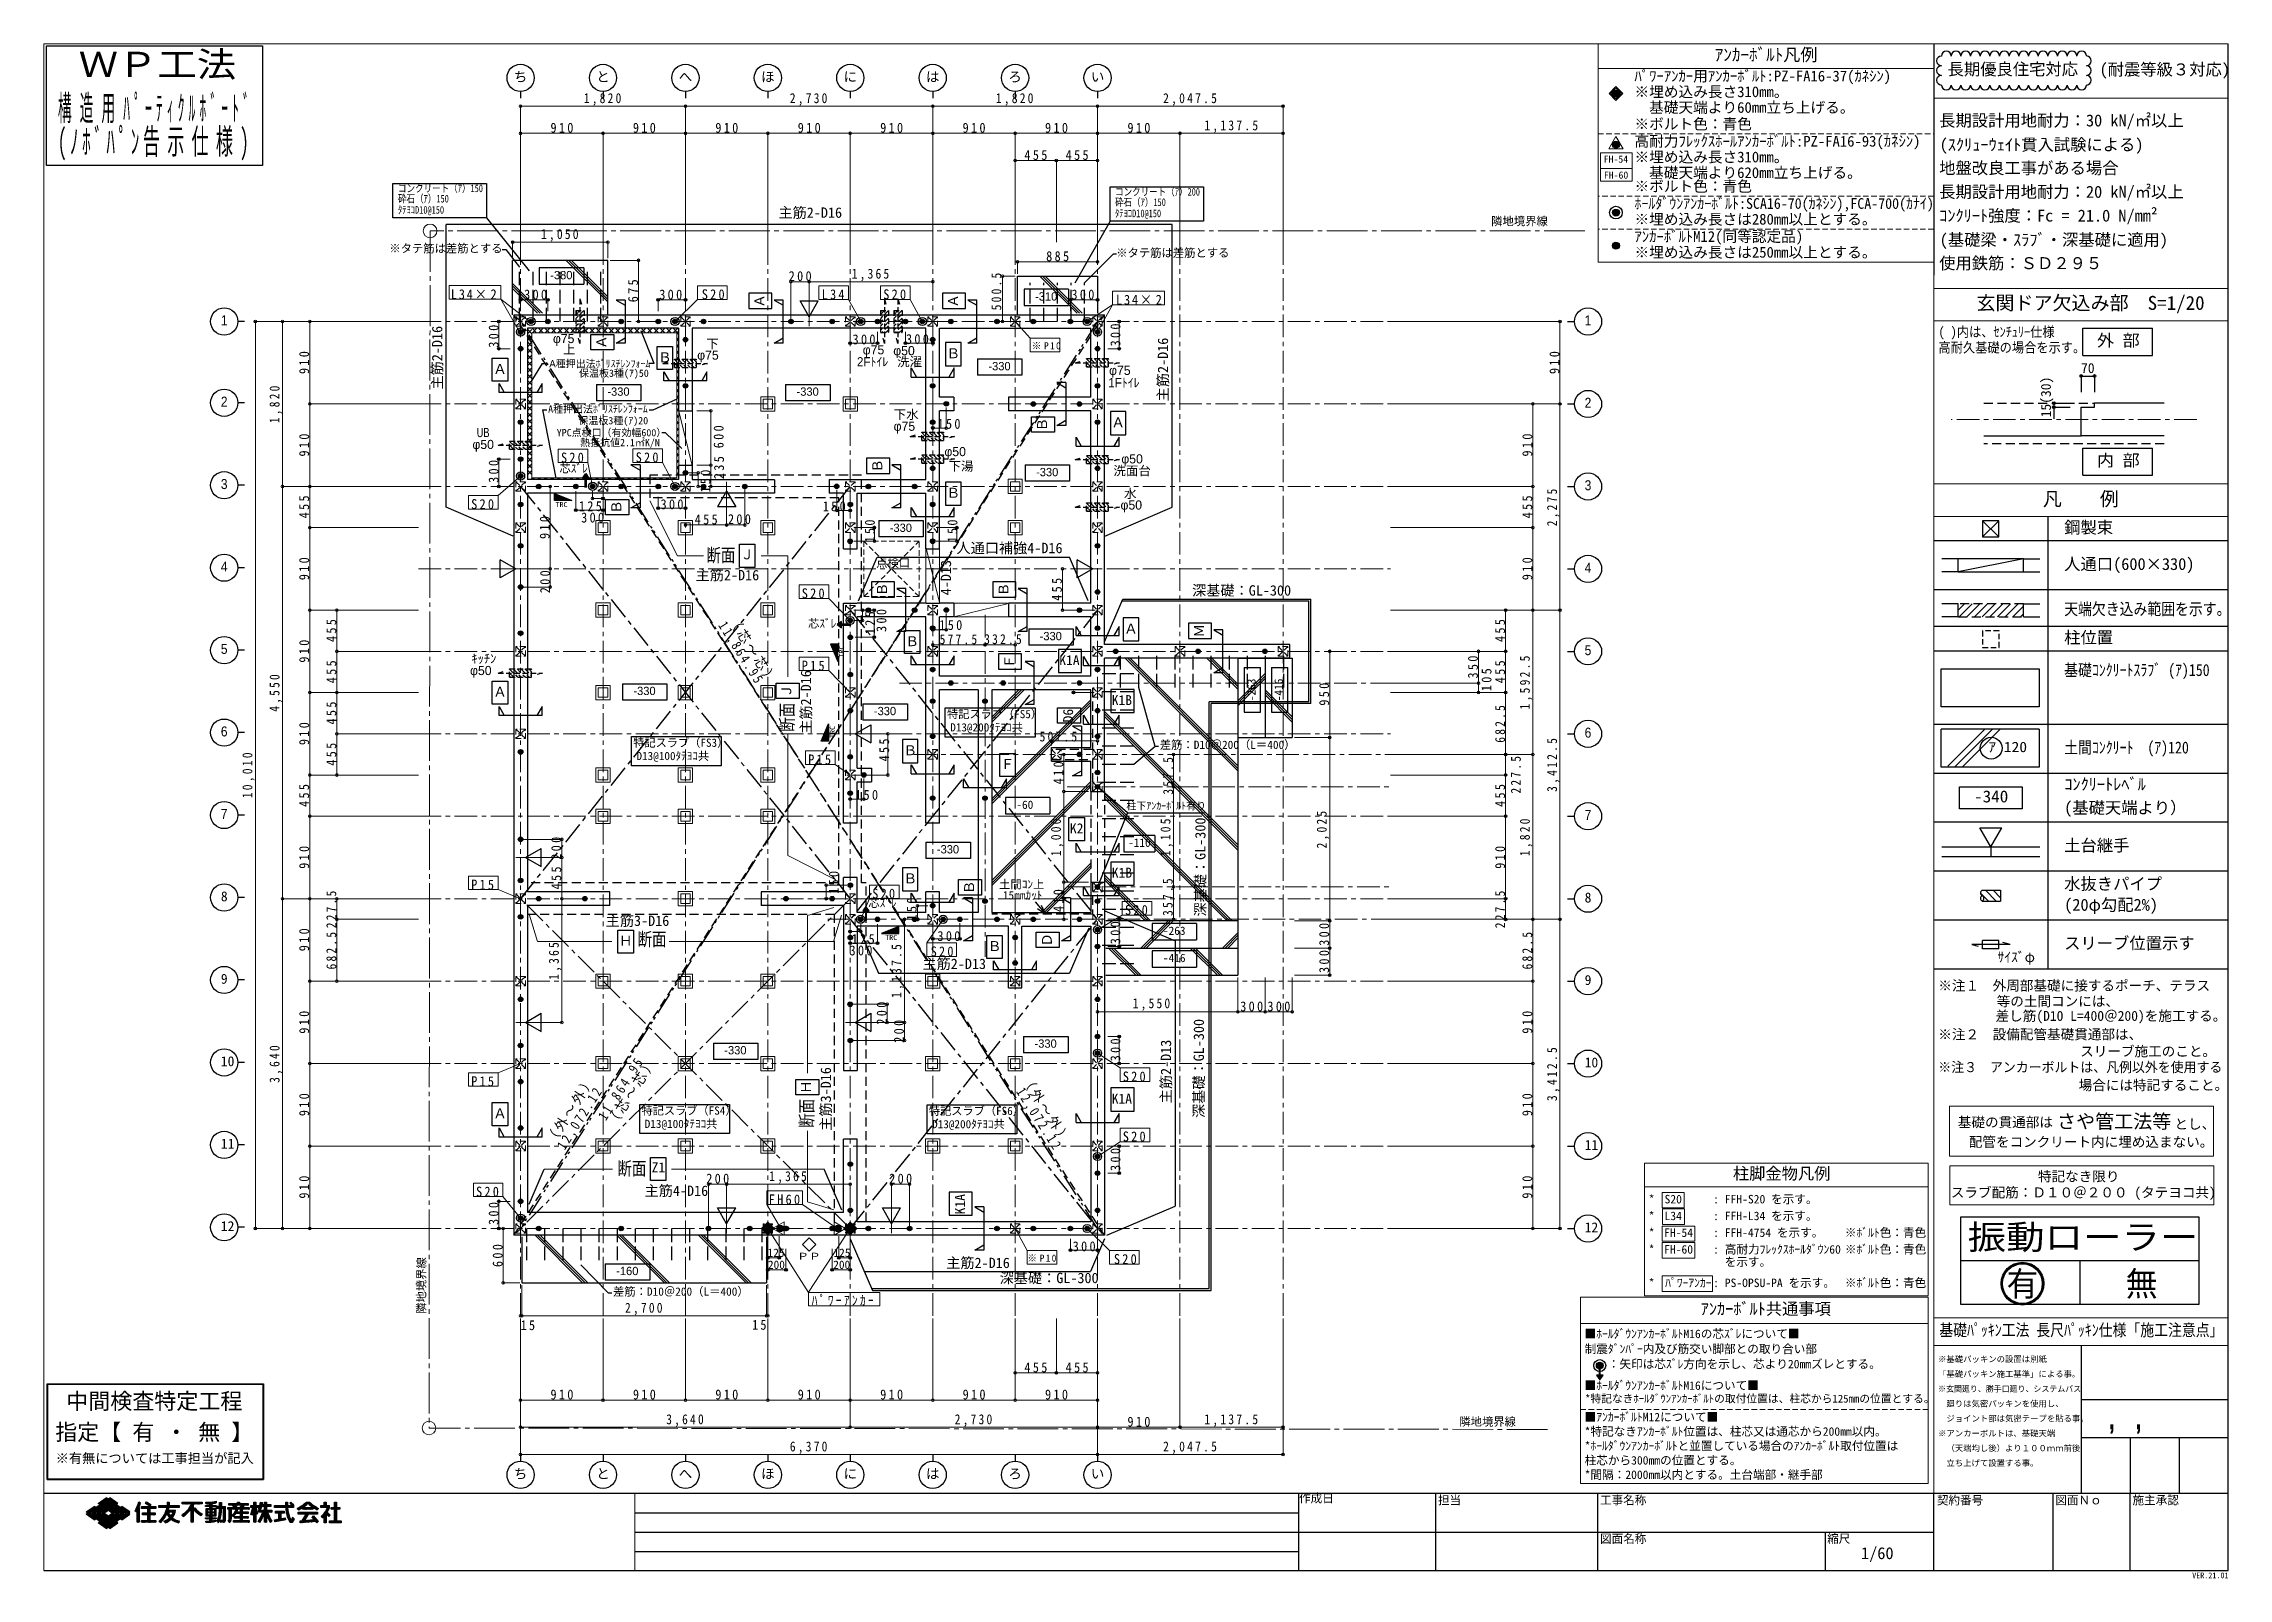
# Model space of a CAD drawing. Units: millimetres at full size, with parts at other scales. Extents: x 2062 to 26180, y 9042 to 25978.
import ezdxf
from ezdxf.enums import TextEntityAlignment as Align

# ---------------------------------------------------------------- set-up
doc = ezdxf.new("R2010")
doc.units = ezdxf.units.MM
doc.header["$LTSCALE"] = 50
doc.header["$PDMODE"] = 32
doc.header["$PDSIZE"] = 30
for name, pattern in [('CHAIN1', [8, 5, -1, 1, -1]), ('CHAIN2', [12, 9, -1, 1, -1]), ('DASHED1', [1.8, 1.2, -0.6]), ('DASHED2', [3, 2, -1]), ('DASHED3', [4, 3, -1]), ('DOUBLE_CHAIN1', [8.8, 5, -1, 0.6, -0.6, 0.6, -1])]:
    doc.linetypes.add(name, pattern=pattern)
for name, color, linetype, lineweight in [('1-F_16', 4, 'Continuous', 9), ('7-A', 4, 'Continuous', 20), ('8-0_意匠図より', 7, 'Continuous', 9), ('8-1_補助線', 4, 'Continuous', 9), ('8-2_柱金物記号', 1, 'Continuous', 18), ('8-3_上階柱・角ほぞ', 3, 'Continuous', 25), ('8-4_梁・大引・母屋', 6, 'Continuous', 25), ('8-5_筋交・HD・ABLT', 4, 'CHAIN2', 9), ('8-6_耐力壁記号', 7, 'Continuous', 18), ('8-8_通り名・ｿﾘｯﾄﾞ', 2, 'Continuous', 25), ('8-9_通り芯', 4, 'Continuous', 9), ('8-A_梁寸法', 7, 'DASHED2', 25), ('8-B_根太・垂木・火打', 7, 'Continuous', 25), ('8-C_文字', 3, 'Continuous', 25), ('8-D_下階柱・束', 7, 'Continuous', 9), ('8-F_記号・ﾊｯﾁ', 1, 'Continuous', 25), ('F-0_特記', 3, 'Continuous', 25), ('F-4', 3, 'DASHED3', 25), ('F-8', 7, 'Continuous', 25), ('F-F_補助線', 1, 'Continuous', 25)]:
    doc.layers.add(name, color=color, linetype=linetype, lineweight=lineweight)
doc.styles.add('HG創英角ｺﾞｼｯｸUB', font='')
doc.styles.add('HGｺﾞｼｯｸM', font='')
doc.styles.add('ＭＳ ゴシック', font='')
doc.styles.get('HG創英角ｺﾞｼｯｸUB').set_extended_font_data('HG創英角ｺﾞｼｯｸUB')
doc.styles.get('HGｺﾞｼｯｸM').set_extended_font_data('HGｺﾞｼｯｸM')
doc.styles.get('ＭＳ ゴシック').set_extended_font_data('MS Gothic')

msp = doc.modelspace()

# ---------------------------------------------------------------- texts
at = {"layer": '1-F_16', "color": 3, "style": 'ＭＳ ゴシック'}
for s, height, p in [('ｱﾝｶｰﾎﾞﾙﾄ凡例', 138.6, (20510.43, 25746.27)), ('ﾊﾟﾜｰｱﾝｶｰ用ｱﾝｶｰﾎﾞﾙﾄ:PZ-FA16-37(ｶﾈｼﾝ)', 118.8, (19624.33, 25526.61)), ('※埋め込み長さ310mm。', 118.8, (19624.33, 25353.01)), ('  基礎天端より60mm立ち上げる。', 118.8, (19624.33, 25180.21)), ('※ボルト色：青色', 118.8, (19624.33, 24997.96)), ('高耐力ﾌﾚｯｸｽﾎｰﾙｱﾝｶｰﾎﾞﾙﾄ:PZ-FA16-93(ｶﾈｼﾝ)', 118.8, (19624.33, 24807.06)), ('※埋め込み長さ310mm。', 118.8, (19624.33, 24633.46)), ('  基礎天端より620mm立ち上げる。', 118.8, (19624.33, 24460.66)), ('※ボルト色：青色', 118.8, (19624.33, 24311.06)), ('ｱﾝｶｰﾎﾞﾙﾄM12(同等認定品)', 118.8, (19624.33, 23755.67)), ('※埋め込み長さは280mm以上とする。', 118.8, (19624.33, 23946.56)), ('※埋め込み長さは250mm以上とする。', 118.8, (19624.33, 23582.06)), ('柱脚金物凡例', 131.6, (20710.98, 13404.35)), ('ｱﾝｶｰﾎﾞﾙﾄ共通事項', 131.6, (20356.13, 11911.38)), ('※基礎パッキンの設置は別紙', 65.98, (22976.2, 11407.83)), ('「基礎パッキン施工基準」による事｡', 65.98, (22976.2, 11244.03)), ('\u3000廻りは気密パッキンを使用し、', 65.98, (22976.2, 10916.43)), ('※アンカーボルトは、基礎天端', 65.98, (22976.2, 10588.83)), ('\u3000ジョイント部は気密テープを貼る事｡', 65.98, (22976.2, 10752.63)), ('\u3000（天端均し後）より１００ｍｍ前後', 65.98, (22976.2, 10425.03)), ('\u3000立ち上げて設置する事｡', 65.98, (22976.2, 10261.23))]:
    msp.add_text(s, height=height, dxfattribs=at).set_placement(p, align=Align.BOTTOM_LEFT)
at = {"layer": '1-F_16'}
for s, height, style, p in [('FH-54', 79.18, 'ＭＳ ゴシック', (19284.59, 24641.38)), ('FH-60', 79.18, 'ＭＳ ゴシック', (19286.35, 24465.02)), ('*', 94.02, 'ＭＳ ゴシック', (19781.68, 13151.18)), ('S20', 94.02, 'ＭＳ ゴシック', (19956.13, 13151.18)), (': FFH-S20 を示す。', 94.02, 'ＭＳ ゴシック', (20493.04, 13151.18)), ('*', 94.02, 'ＭＳ ゴシック', (19781.68, 12966.5)), ('L34', 94.02, 'ＭＳ ゴシック', (19956.13, 12966.5)), (': FFH-L34 を示す。', 94.02, 'ＭＳ ゴシック', (20493.04, 12966.5)), ('*', 94.02, 'ＭＳ ゴシック', (19781.68, 12781.82)), ('FH-54', 94.02, 'ＭＳ ゴシック', (19950.87, 12781.82)), (': FFH-4754 を示す。', 94.02, 'ＭＳ ゴシック', (20493.04, 12781.82)), ('※ﾎﾞﾙﾄ色：青色', 94.02, 'ＭＳ ゴシック', (21947.45, 12781.82)), ('*', 94.02, 'ＭＳ ゴシック', (19781.68, 12597.14)), ('FH-60', 94.02, 'ＭＳ ゴシック', (19950.87, 12597.14)), (': 高耐力ﾌﾚｯｸｽﾎｰﾙﾀﾞｳﾝ60', 94.02, 'ＭＳ ゴシック', (20493.04, 12597.14)), ('  を示す。', 94.02, 'ＭＳ ゴシック', (20493.04, 12458.47)), ('※ﾎﾞﾙﾄ色：青色', 94.02, 'ＭＳ ゴシック', (21947.45, 12597.14)), ('*', 94.02, 'ＭＳ ゴシック', (19781.68, 12227.78)), ('ﾊﾟﾜｰｱﾝｶｰ', 94.02, 'ＭＳ ゴシック', (19962.83, 12227.78)), (': PS-OPSU-PA を示す。', 94.02, 'ＭＳ ゴシック', (20493.04, 12227.78)), ('※ﾎﾞﾙﾄ色：青色', 94.02, 'ＭＳ ゴシック', (21947.45, 12227.78)), ('制震ﾀﾞﾝﾊﾟｰ内及び筋交い脚部との取り合い部', 94.02, 'ＭＳ ゴシック', (19074.27, 11498.08)), ('■ﾎｰﾙﾀﾞｳﾝｱﾝｶｰﾎﾞﾙﾄM16の芯ｽﾞﾚについて■', 94.02, 'ＭＳ ゴシック', (19074.27, 11664.81)), ('\u3000\u3000：矢印は芯ｽﾞﾚ方向を示し、芯より20mmズレとする。', 94.02, 'ＭＳ ゴシック', (19074.27, 11331.36)), ('■ﾎｰﾙﾀﾞｳﾝｱﾝｶｰﾎﾞﾙﾄM16について■', 94.02, 'ＭＳ ゴシック', (19074.27, 11094.26)), ('■ｱﾝｶｰﾎﾞﾙﾄM12について■', 94.02, 'ＭＳ ゴシック', (19074.27, 10746.09)), ('*特記なきﾎｰﾙﾀﾞｳﾝｱﾝｶｰﾎﾞﾙﾄの取付位置は、柱芯から125㎜の位置とする。', 87.06, 'ＭＳ ゴシック', (19078.91, 10955)), ('*特記なきｱﾝｶｰﾎﾞﾙﾄ位置は、柱芯又は通芯から200mm以内。', 94.02, 'ＭＳ ゴシック', (19074.27, 10587.06)), ('  ,  ,  ', 263.9, 'HGｺﾞｼｯｸM', (24650.42, 10620.63)), ('  ,  ,  ', 263.9, 'HGｺﾞｼｯｸM', (24650.42, 10608.63)), ('柱芯から300mmの位置とする。', 94.02, 'ＭＳ ゴシック', (19074.27, 10269)), ('*ﾎｰﾙﾀﾞｳﾝｱﾝｶｰﾎﾞﾙﾄと並置している場合のｱﾝｶｰﾎﾞﾙﾄ取付位置は', 94.02, 'ＭＳ ゴシック', (19074.27, 10428.03)), ('*間隔：2000mm以内とする。土台端部・継手部', 94.02, 'ＭＳ ゴシック', (19074.27, 10109.97))]:
    msp.add_text(s, height=height, dxfattribs=dict(at, style=style)).set_placement(p, align=Align.BOTTOM_LEFT)
at = {"layer": '1-F_16', "color": 3, "style": 'ＭＳ ゴシック', "width": 0.95}
for s, height, p in [('ﾎｰﾙﾀﾞｳﾝｱﾝｶｰﾎﾞﾙﾄ:SCA16-70(ｶﾈｼﾝ),FCA-700(ｶﾅｲ)', 118.8, (19624.33, 24120.17)), ('※玄関廻り、勝手口廻り、システムバス', 65.98, (22976.2, 11080.23))]:
    msp.add_text(s, height=height, dxfattribs=at).set_placement(p, align=Align.BOTTOM_LEFT)
at = {"layer": '8-0_意匠図より', "style": 'ＭＳ ゴシック', "width": 1.15}
for s, height, p in [('ＷＰ工法', 277.1, (2447.75, 25528.97)), ('振動ローラー', 270.6, (23303.1, 12591.33))]:
    msp.add_text(s, height=height, dxfattribs=at).set_placement(p, align=Align.BOTTOM_LEFT)
at = {"layer": '8-0_意匠図より', "color": 3}
for s, height, style, width, p in [('コンクリート（ｱ）150', 84.13, 'ＭＳ ゴシック', 0.8, (5973.03, 24315.58)), ('コンクリート（ｱ）200', 84.13, 'ＭＳ ゴシック', 0.8, (13889.29, 24276.67)), ('砕石（ｱ）150', 84.13, 'ＭＳ ゴシック', 0.8, (5973.03, 24201)), ('ﾀﾃﾖｺD10@150', 84.13, 'ＭＳ ゴシック', 0.8, (5973.03, 24077.59)), ('砕石（ｱ）150', 84.13, 'ＭＳ ゴシック', 0.8, (13889.29, 24162.1)), ('ﾀﾃﾖｺD10@150', 84.13, 'ＭＳ ゴシック', 0.8, (13889.29, 24038.68)), ('2Fﾄｲﾚ', 101, 'HGｺﾞｼｯｸM', 0.95, (11039.9, 22387.83)), ('1Fﾄｲﾚ', 101, 'HGｺﾞｼｯｸM', 0.95, (13814.8, 22156.95)), ('UB', 101, 'HGｺﾞｼｯｸM', 0.75, (6842.68, 21606.63))]:
    msp.add_text(s, height=height, dxfattribs=dict(at, style=style, width=width)).set_placement(p, align=Align.BOTTOM_LEFT)
at = {"layer": '8-0_意匠図より', "color": 3, "style": 'HGｺﾞｼｯｸM'}
for s, p in [('φ75', (7683.43, 22644.12)), ('下', (9376.55, 22586.04)), ('上', (7793.79, 22525.05)), ('φ75', (9276.36, 22460.79)), ('φ75', (11103.79, 22519.6)), ('φ50', (11440.67, 22509.8)), ('洗濯', (11484.23, 22387.83)), ('φ75', (13823.52, 22292.35)), ('下水', (11445.75, 21806.27)), ('φ75', (11445.02, 21675.95)), ('φ50', (6794.64, 21474.98)), ('φ50', (12005.52, 21396.06)), ('下湯', (12051.26, 21235.61)), ('洗面台', (13871.44, 21185.51)), ('φ50', (13958.56, 21316.2)), ('水', (13989.05, 20932.85)), ('φ50', (13949.85, 20806.52)), ('φ50', (6768.51, 18980.25)), ('ｷｯﾁﾝ', (6783.51, 19111.96))]:
    msp.add_text(s, height=101, dxfattribs=at).set_placement(p, align=Align.BOTTOM_LEFT)
at = {"layer": '8-0_意匠図より', "color": 4, "style": 'ＭＳ ゴシック'}
for s, p in [('土間ｺﾝ上', (12609.34, 16628.22)), ('15mmｶｯﾄ', (12650.59, 16506.87))]:
    msp.add_text(s, height=91.64, dxfattribs=at).set_placement(p, align=Align.BOTTOM_LEFT)
at = {"layer": '8-0_意匠図より', "attachment_point": 7, "style": 'ＭＳ ゴシック'}
for s, insert, char_height in [('\\T1.59;\\W0.4;構造用ﾊﾟｰﾃｨｸﾙﾎﾞｰﾄﾞ', (2218.25, 25098.6), 277.1), ('\\T1.38;\\W0.85;1,820', (8024.09, 25294.33), 110), ('\\T1.38;\\W0.85;2,730', (10299.09, 25294.33), 110), ('\\T1.38;\\W0.85;1,820', (12574.09, 25294.33), 110), ('\\T1.39;\\W0.85;2,047.5', (14420.34, 25294.33), 110), ('\\T1.42;\\W0.5;(ﾉﾎﾞﾊﾟﾝ告示仕様)', (2218.25, 24688.89), 277.1), ('\\T1.38;\\W0.9;910', (7656.59, 24994.33), 110), ('\\T1.38;\\W0.9;910', (8566.59, 24994.33), 110), ('\\T1.38;\\W0.9;910', (9476.59, 24994.33), 110), ('\\T1.38;\\W0.9;910', (10386.59, 24994.33), 110), ('\\T1.38;\\W0.9;910', (11296.59, 24994.33), 110), ('\\T1.38;\\W0.9;910', (12206.59, 24994.33), 110), ('\\T1.38;\\W0.9;910', (13116.59, 24994.33), 110), ('\\T1.38;\\W0.9;910', (14026.59, 24994.33), 110), ('\\T1.39;\\W0.85;1,137.5', (14875.34, 24994.33), 110), ('\\T1.38;\\W0.9;455', (12889.09, 24694.33), 110), ('\\T1.38;\\W0.9;455', (13344.09, 24694.33), 110), ('\\T1.38;\\W0.85;1,050', (7551.59, 23794.33), 110), ('\\T1.38;\\W0.9;885', (13129.09, 23576.75), 110), ('\\T1.38;\\W0.9;200', (10286.59, 23357), 110), ('\\T1.38;\\W0.85;1,365', (10981.59, 23357), 110), ('\\T1.38;\\W0.9;150', (11929.94, 21726.96), 110), ('\\T1.38;\\W0.9;125', (7970.21, 20817.59), 110), ('\\T1.38;\\W0.9;300', (7995.22, 20692.58), 110), ('\\T1.38;\\W0.9;455', (9249.09, 20671.9), 110), ('\\T1.38;\\W0.9;200', (9616.11, 20674.67), 110), ('\\T1.38;\\W0.9;150', (10663.24, 20816.96), 110), ('\\T1.38;\\W0.9;150', (11949.57, 19506.42), 110), ('\\T1.38;\\W0.85;507.5', (13056.29, 18275.91), 110), ('\\T1.38;\\W0.9;150', (11019.94, 17631.96), 110), ('\\T1.38;\\W0.9;300', (10957.97, 15915.08), 110), ('\\T1.38;\\W0.9;125', (10982.97, 16040.09), 110), ('\\T1.38;\\W0.85;1,550', (14083.8, 15305.28), 110), ('\\T1.38;\\W0.9;300', (15271.59, 15297.57), 110), ('\\T1.38;\\W0.9;300', (15571.59, 15297.57), 110), ('\\T1.38;\\W0.9;200', (9376.59, 13396.93), 110), ('\\T1.38;\\W0.85;1,365', (10071.59, 13396.93), 110), ('\\T1.38;\\W0.9;200', (11396.59, 13396.93), 110), ('\\T1.23;\\W0.95;\\~\\~有', (23303.1, 12127.64), 270.6), ('\\T1.23;\\W0.95;\\~\\~無', (24618.27, 12127.64), 270.6), ('\\T1.38;\\W0.85;2,700', (8479.09, 11944.93), 110), ('\\T1.36;\\W0.9;15', (7327.55, 11779.13), 110), ('\\T1.36;\\W0.9;15', (9882.18, 11783.32), 110), ('\\T1.38;\\W0.9;455', (12889.09, 11314.02), 110), ('\\T1.38;\\W0.9;455', (13344.09, 11314.02), 110), ('\\T1.38;\\W0.9;910', (7656.59, 11014.02), 110), ('\\T1.38;\\W0.9;910', (8566.59, 11014.02), 110), ('\\T1.38;\\W0.9;910', (9476.59, 11014.02), 110), ('\\T1.38;\\W0.9;910', (10386.59, 11014.02), 110), ('\\T1.38;\\W0.9;910', (11296.59, 11014.02), 110), ('\\T1.38;\\W0.9;910', (12206.59, 11014.02), 110), ('\\T1.38;\\W0.9;910', (13116.59, 11014.02), 110), ('\\T1.38;\\W0.85;3,640', (8934.09, 10714.02), 110), ('\\T1.38;\\W0.85;2,730', (12119.09, 10714.02), 110), ('\\T1.38;\\W0.9;910', (14026.59, 10714.02), 110), ('\\T1.39;\\W0.85;1,137.5', (14875.34, 10714.02), 110), ('\\T1.38;\\W0.85;6,370', (10299.09, 10414.02), 110), ('\\T1.39;\\W0.85;2,047.5', (14420.34, 10414.02), 110)]:
    msp.add_mtext(s, dxfattribs=dict(at, insert=insert, char_height=char_height))
at = {"layer": '8-0_意匠図より', "char_height": 110, "attachment_point": 7, "style": 'ＭＳ ゴシック'}
for s, insert, rotation in [('\\T1.38;\\W0.85;500.5', (12635.46, 23035.86), 90), ('\\T1.38;\\W0.9;675', (8624.25, 23124.92), 90), ('\\T1.38;\\W0.9;910', (4993.23, 22332.42), 90), ('\\T1.38;\\W0.9;910', (18797.03, 22332.42), 90), ('\\T1.38;\\W0.85;1,820', (4693.23, 21789.92), 90), ('\\T1.38;\\W0.9;600', (9569.2, 21513.53), 90), ('\\T1.38;\\W0.9;910', (4993.23, 21422.42), 90), ('\\T1.38;\\W0.9;910', (18497.03, 21422.42), 90), ('\\T1.38;\\W0.9;150', (9423.67, 21024.3), 90), ('\\T1.38;\\W0.9;235', (9573.47, 21172.77), 90), ('\\T1.38;\\W0.9;455', (4993.23, 20739.92), 90), ('\\T1.38;\\W0.9;455', (18497.03, 20739.92), 90), ('\\T1.38;\\W0.85;2,275', (18797.03, 20652.42), 90), ('\\T1.38;\\W0.9;910', (7648.99, 20512.42), 90), ('\\T1.38;\\W0.9;150', (11238.61, 20474.07), 90), ('\\T1.38;\\W0.9;150', (12150.81, 20474.16), 90), ('\\T1.38;\\W0.9;910', (4993.23, 20057.42), 90), ('\\T1.38;\\W0.9;910', (18497.03, 20057.42), 90), ('\\T1.38;\\W0.9;200', (7653.14, 19913.55), 90), ('\\T1.38;\\W0.9;455', (13303.85, 19829.92), 90), ('\\T1.38;\\W0.9;455', (5293.23, 19374.92), 90), ('\\T1.39;\\W0.85;11,864.95', (9480.49, 19544.3), 302.471), ('\\T1.17;（芯～芯）', (9600.2, 19612.32), 302.471), ('\\T1.38;\\W0.9;125', (11241.41, 19461.04), 90), ('\\T1.38;\\W0.9;300', (11366.43, 19486.04), 90), ('\\T1.38;\\W0.9;910', (4993.23, 19147.42), 90), ('\\T1.38;\\W0.9;455', (5293.23, 18919.92), 90), ('\\T1.38;\\W0.85;4,550', (4693.23, 18604.92), 90), ('\\T1.38;\\W0.9;950', (16254.22, 18672.42), 90), ('\\T1.38;\\W0.9;455', (5293.23, 18464.92), 90), ('\\T1.38;\\W0.9;910', (4993.23, 18237.42), 90), ('\\T1.39;\\W0.85;10,010', (4393.23, 17651.17), 90), ('\\T1.38;\\W0.9;455', (5293.23, 18009.92), 90), ('\\T1.38;\\W0.9;455', (11397.35, 18056.85), 90), ('\\T1.38;\\W0.85;357.5', (14532.02, 17690.49), 90), ('\\T1.39;\\W0.85;3,412.5', (18797.03, 17721.17), 90), ('\\T1.38;\\W0.9;410', (13319.96, 17804.92), 90), ('\\T1.38;\\W0.9;455', (4993.23, 17554.92), 90), ('\\T1.38;\\W0.85;1,000', (13319.96, 17012.42), 90), ('\\T1.38;\\W0.85;1,105', (14529.74, 17012.42), 90), ('\\T1.38;\\W0.85;2,025', (16254.22, 17097.42), 90), ('\\T1.38;\\W0.9;200', (7776.59, 16972.42), 90), ('\\T1.38;\\W0.9;910', (4993.23, 16872.42), 90), ('\\T1.38;\\W0.9;455', (7776.59, 16644.92), 90), ('\\T1.38;\\W0.9;150', (10841.14, 16595.77), 90), ('\\T1.38;\\W0.85;357.5', (14527.93, 16351.99), 90), ('\\T1.38;\\W0.85;227.5', (5293.23, 16216.17), 90), ('\\T1.38;\\W0.9;150', (11701.27, 16301.49), 90), ('\\T1.38;\\W0.9;410', (13319.96, 16394.92), 90), ('\\T1.38;\\W0.9;910', (4993.23, 15962.42), 90), ('\\T1.38;\\W0.85;682.5', (5293.23, 15761.17), 90), ('\\T1.38;\\W0.9;300', (16254.22, 16022.42), 90), ('\\T1.38;\\W0.85;682.5', (18497.03, 15761.17), 90), ('\\T1.38;\\W0.85;1,365', (7776.59, 15647.42), 90), ('\\T1.39;\\W0.85;1,137.5', (11559.86, 15446.17), 90), ('\\T1.38;\\W0.9;300', (16254.22, 15722.42), 90), ('\\T1.38;\\W0.9;910', (4993.23, 15052.42), 90), ('\\T1.38;\\W0.9;200', (11368.99, 15152.42), 90), ('\\T1.38;\\W0.9;200', (11559.86, 14952.42), 90), ('\\T1.38;\\W0.9;910', (18497.03, 15052.42), 90), ('\\T1.38;\\W0.85;3,640', (4693.23, 14509.92), 90), ('\\T1.39;\\W0.85;11,864.95', (8291.74, 14070.35), 57.529), ('\\T1.39;\\W0.85;3,412.5', (18797.03, 14308.67), 90), ('\\T1.17;（外～外）', (7699.49, 13808.66), 57.31), ('\\T1.17;（芯～芯）', (8378.97, 14006.08), 57.529), ('\\T1.17;（外～外）', (12837.44, 14538.99), 302.69), ('\\T1.38;\\W0.9;910', (4993.23, 14142.42), 90), ('\\T1.39;\\W0.85;12,072.12', (7837.22, 13745.92), 57.31), ('\\T1.39;\\W0.85;12,072.12', (12770.1, 14398.19), 302.69), ('\\T1.38;\\W0.9;910', (18497.03, 14142.42), 90), ('\\T1.38;\\W0.9;910', (4993.23, 13232.42), 90), ('\\T1.38;\\W0.9;910', (18497.03, 13232.42), 90), ('\\T1.38;\\W0.9;600', (7129.58, 12477.42), 90)]:
    msp.add_mtext(s, dxfattribs=dict(at, insert=insert, rotation=rotation))
at = {"layer": '8-1_補助線', "style": 'ＭＳ ゴシック'}
for s, p in [('主筋2-D16', (10173.37, 24022.7)), ('人通口補強4-D16', (12138.69, 20321.26)), ('主筋2-D16', (9258.78, 20022.08)), ('深基礎：GL-300', (14740.29, 19853.14)), ('主筋3-D16', (8266.01, 16207.19)), ('主筋2-D13', (11763.04, 15731.98)), ('主筋4-D16', (8695.38, 13227.7)), ('主筋2-D16', (12025.64, 12431.92)), ('深基礎：GL-300', (12615.19, 12265.21))]:
    msp.add_text(s, height=114.6, dxfattribs=at).set_placement(p, align=Align.BOTTOM_LEFT)
for s, p in [('主筋2-D16', (6496.55, 22161.53)), ('主筋2-D16', (14509.58, 22031.43)), ('4-D13', (12113.74, 19890.79)), ('主筋2-D16', (10568.52, 18362.48)), ('深基礎：GL-300', (14922.59, 16345.3)), ('深基礎：GL-300', (14905.47, 14122.32)), ('主筋2-D13', (14542.89, 14284)), ('主筋3-D16', (10787.62, 13981.43))]:
    msp.add_text(s, height=114.6, rotation=90, dxfattribs=at).set_placement(p, align=Align.BOTTOM_LEFT)
at = {"layer": '8-1_補助線', "color": 7, "char_height": 110, "attachment_point": 7, "rotation": 90, "style": 'ＭＳ ゴシック'}
for s, insert in [('\\T1.38;\\W0.9;455', (18197.03, 19374.92)), ('\\T1.38;\\W0.9;350', (17897.03, 18972.42)), ('\\T1.38;\\W0.9;105', (18047.02, 18832.47)), ('\\T1.38;\\W0.9;455', (18197.03, 18919.92)), ('\\T1.39;\\W0.85;1,592.5', (18497.03, 18631.17)), ('\\T1.38;\\W0.85;682.5', (18197.03, 18263.67)), ('\\T1.38;\\W0.85;227.5', (18371, 17702.52)), ('\\T1.38;\\W0.9;455', (18197.03, 17554.92))]:
    msp.add_mtext(s, dxfattribs=dict(at, insert=insert))
at = {"layer": '8-1_補助線', "color": 7, "char_height": 110, "attachment_point": 7, "style": 'ＭＳ ゴシック'}
for s, insert in [('\\T1.38;\\W0.85;577.5', (11952.84, 19349.23)), ('\\T1.38;\\W0.85;332.5', (12444.52, 19350.53))]:
    msp.add_mtext(s, dxfattribs=dict(at, insert=insert))
at = {"layer": '8-2_柱金物記号', "attachment_point": 7, "style": 'ＭＳ ゴシック'}
for s, insert, char_height in [('\\T1.3;\\W0.9;L34×2', (6557.45, 23156.62), 110), ('\\T1.37;\\W0.9;S20', (9327.07, 23156.07), 110), ('\\T1.37;\\W0.9;L34', (10651.12, 23156.07), 110), ('\\T1.37;\\W0.9;S20', (11331.12, 23156.07), 110), ('\\T1.3;\\W0.9;L34×2', (13901.15, 23095.96), 110), ('\\T1.29;\\W0.95;※P10', (12970.15, 22603.69), 79.18), ('\\T1.37;\\W0.9;S20', (7772.96, 21354.11), 110), ('\\T1.37;\\W0.9;S20', (8597.28, 21356.75), 110), ('\\T1.37;\\W0.9;S20', (6781.27, 20840.79), 110), ('\\T1.37;\\W0.9;S20', (10431.12, 19856.07), 110), ('\\T1.37;\\W0.9;P15', (10431.12, 19058.33), 110), ('\\T1.37;\\W0.9;P15', (10502.07, 18022.37), 110), ('\\T1.37;\\W0.9;P15', (6781.27, 16641.31), 110), ('\\T1.37;\\W0.9;S20', (11209.48, 16542.03), 110), ('\\T1.37;\\W0.9;S20', (13999.73, 16361.5), 110), ('\\T1.37;\\W0.9;S20', (11854.09, 15903.57), 110), ('\\T1.37;\\W0.9;P15', (6781.27, 14470.79), 110), ('\\T1.37;\\W0.9;S20', (13975.13, 14523.29), 110), ('\\T1.37;\\W0.9;S20', (13975.13, 13861.54), 110), ('\\T1.37;\\W0.9;S20', (6835.08, 13252.87), 110), ('\\T1.38;\\W0.9;FH60', (10066.49, 13166.31), 110), ('\\T1.29;\\W0.95;※P10', (12922.42, 12534.89), 79.18), ('\\T1.37;\\W0.9;S20', (13877.07, 12508.76), 110), ('\\T1.39;\\W0.85;ﾊﾟﾜｰｱﾝｶｰ', (10540.87, 12049.57), 110)]:
    msp.add_mtext(s, dxfattribs=dict(at, insert=insert, char_height=char_height))
at = {"layer": '8-3_上階柱・角ほぞ', "color": 7}
for s, style, p in [('-380', 'HGｺﾞｼｯｸM', (7654.09, 23351.2)), ('-310', 'HGｺﾞｼｯｸM', (13006.54, 23116.04)), ('-330', 'HGｺﾞｼｯｸM', (12491.35, 22346.68)), ('-330', 'HGｺﾞｼｯｸM', (8284.37, 22065.68)), ('-330', 'HGｺﾞｼｯｸM', (10373.32, 22065.68)), ('-330', 'HGｺﾞｼｯｸM', (13017.79, 21177.48)), ('-330', 'HGｺﾞｼｯｸM', (11402.23, 20562.72)), ('-330', 'HGｺﾞｼｯｸM', (13057.29, 19367.45)), ('-330', 'HGｺﾞｼｯｸM', (8572.08, 18762.57)), ('-330', 'HGｺﾞｼｯｸM', (11227.27, 18540.15)), ('-60', 'ＭＳ ゴシック', (12800.28, 17506.3)), ('-330', 'HGｺﾞｼｯｸM', (11922.82, 17014.51)), ('-110', 'ＭＳ ゴシック', (14033.42, 17087.07)), ('-263', 'ＭＳ ゴシック', (14418.46, 16115.72)), ('-416', 'ＭＳ ゴシック', (14418.46, 15815.72)), ('-330', 'HGｺﾞｼｯｸM', (13000.45, 14870.33)), ('-330', 'HGｺﾞｼｯｸM', (9575.49, 14796.88)), ('-160', 'HGｺﾞｼｯｸM', (8382.4, 12360.8))]:
    msp.add_text(s, height=91.64, dxfattribs=dict(at, style=style)).set_placement(p, align=Align.BOTTOM_LEFT)
at = {"layer": '8-3_上階柱・角ほぞ', "color": 7, "style": 'ＭＳ ゴシック'}
for s, p in [('-263', (15468.62, 18722.19)), ('-416', (15768.62, 18722.19))]:
    msp.add_text(s, height=91.64, rotation=90, dxfattribs=at).set_placement(p, align=Align.BOTTOM_LEFT)
at = {"layer": '8-4_梁・大引・母屋', "color": 7}
for s, style, p in [('A種押出法ﾎﾟﾘｽﾁﾚﾝﾌｫｰﾑ', 'HGｺﾞｼｯｸM', (7643.21, 22382.36)), ('保温板3種(ｱ)50', 'ＭＳ ゴシック', (7972.51, 22277.46)), ('A種押出法ﾎﾟﾘｽﾁﾚﾝﾌｫｰﾑ', 'ＭＳ ゴシック', (7630.77, 21882.34)), ('YPC点検口（有効幅600）', 'ＭＳ ゴシック', (7725.71, 21621.47)), ('保温板3種(ｱ)20', 'ＭＳ ゴシック', (7965.52, 21754.24)), ('熱抵抗値2.1㎡K/N', 'ＭＳ ゴシック', (7984.5, 21511.97)), ('柱下ｱﾝｶｰﾎﾞﾙﾄ有り', 'ＭＳ ゴシック', (14014.57, 17502.63))]:
    msp.add_text(s, height=80.65, dxfattribs=dict(at, style=style)).set_placement(p, align=Align.BOTTOM_LEFT)
at = {"layer": '8-4_梁・大引・母屋', "color": 4, "style": 'ＭＳ ゴシック'}
for s, p in [('芯ｽﾞﾚ', (7755.63, 21217.19)), ('点検口', (11252.13, 20175.29)), ('芯ｽﾞﾚ', (10500.16, 19504.94)), ('芯ｽﾞﾚ', (11165.24, 16421.4))]:
    msp.add_text(s, height=91.64, dxfattribs=at).set_placement(p, align=Align.BOTTOM_LEFT)
at = {"layer": '8-4_梁・大引・母屋', "color": 7, "char_height": 110, "attachment_point": 7, "style": 'ＭＳ ゴシック'}
for insert in [(7365.56, 23153.75), (8857.63, 23153.75), (13407.63, 23153.75), (10991.5, 22659.04), (11581.24, 22661.98), (8871.69, 20839.04), (11928.51, 16073.9), (13421.69, 12649.04)]:
    msp.add_mtext('\\T1.38;\\W0.9;300', dxfattribs=dict(at, insert=insert))
at = {"layer": '8-4_梁・大引・母屋', "color": 7, "char_height": 110, "attachment_point": 7, "rotation": 90, "style": 'ＭＳ ゴシック'}
for s, insert in [('\\T1.38;\\W0.9;300', (7085.26, 22623.45)), ('\\T1.38;\\W0.9;300', (13949.97, 22637.51)), ('\\T1.38;\\W0.9;300', (7085.26, 21131.38)), ('\\T1.38;\\W0.85;1,820', (18497.03, 17012.42)), ('\\T1.38;\\W0.9;910', (18197.03, 16872.42)), ('\\T1.38;\\W0.85;227.5', (18197.03, 16216.17)), ('\\T1.38;\\W0.9;300', (13949.97, 16040.01)), ('\\T1.38;\\W0.9;300', (13949.97, 14747.32)), ('\\T1.38;\\W0.9;300', (13949.97, 13537.51)), ('\\T1.38;\\W0.9;300', (7085.26, 12941.38))]:
    msp.add_mtext(s, dxfattribs=dict(at, insert=insert))
at = {"layer": '8-5_筋交・HD・ABLT', "color": 7, "style": 'ＭＳ ゴシック'}
msp.add_text('隣地境界線', height=91.64, dxfattribs=at).set_placement((18042.36, 23946.48), align=Align.BOTTOM_LEFT)
for rotation, p in [(89.948, (6304.84, 11960.55)), (359.927, (17690.44, 10697.79))]:
    msp.add_text('隣地境界線', height=91.64, rotation=rotation, dxfattribs=at).set_placement(p, align=Align.BOTTOM_LEFT)
at = {"layer": '8-8_通り名・ｿﾘｯﾄﾞ', "style": 'HG創英角ｺﾞｼｯｸUB', "width": 1.3}
msp.add_text('ＰＰ', height=73.31, dxfattribs=at).set_placement((10379.63, 12537.35), align=Align.BOTTOM_LEFT)
at = {"layer": '8-A_梁寸法', "style": 'ＭＳ ゴシック', "width": 0.8}
for p in [(9377.86, 20216.62), (8617.13, 15978.44), (8395.15, 13448.41)]:
    msp.add_text('断面', height=146.6, dxfattribs=at).set_placement(p, align=Align.BOTTOM_LEFT)
for p in [(10385.81, 18385.36), (10602.62, 14013.44)]:
    msp.add_text('断面', height=146.6, rotation=90, dxfattribs=at).set_placement(p, align=Align.BOTTOM_LEFT)
at = {"layer": '8-C_文字', "style": 'ＭＳ ゴシック'}
for s, p in [('Ａ', (10052.11, 23064.6)), ('Ａ', (12190.05, 23064.6)), ('Ａ', (8307.29, 22610.23)), ('Ｂ', (13172.55, 21700.23)), ('Ｂ', (11352.55, 21244.6)), ('Ｂ', (8471.64, 20790.23)), ('Ｂ', (11405.05, 19879.6)), ('Ｂ', (12746.31, 19879.6)), ('Ｍ', (14905.05, 19424.6)), ('Ｆ', (12809.01, 19084.6)), ('Ｊ', (10347.28, 18760.39)), ('D6', (13459, 18488.31)), ('Ｂ', (12367.11, 16592.82)), ('Ｄ', (13225.05, 16012.73)), ('Ｈ', (10564.09, 14388.48)), ('K1A', (12265.03, 13058.14))]:
    msp.add_text(s, height=110, rotation=90, dxfattribs=at).set_placement(p, align=Align.BOTTOM_LEFT)
for s, height, p in [('Ａ', 110, (7024.4, 22301.46)), ('Ｂ', 110, (8844.4, 22430)), ('Ｂ', 110, (12028.78, 22473.96)), ('Ａ', 110, (13848.78, 21711.75)), ('Ｂ', 110, (12028.78, 20933.96)), ('Ｊ', 110, (9752.9, 20255.15)), ('Ａ', 110, (13990.22, 19435.74)), ('Ｂ', 110, (11574.4, 19296.3)), ('K1A', 110, (13273.72, 19086.84)), ('Ａ', 110, (7024.4, 18738.39)), ('特記スラブ（FS5）', 90.54, (12034.57, 18507.44)), ('K1B', 110, (13852.31, 18646.05)), ('D13@200ﾀﾃﾖｺ共', 90.54, (12070.09, 18361.22)), ('特記スラブ（FS3）', 90.54, (8570.54, 18191.52)), ('D13@100ﾀﾃﾖｺ共', 90.54, (8606.06, 18045.29)), ('Ｂ', 110, (11553.78, 18092.6)), ('Ｆ', 110, (12626.9, 17940.64)), ('K2', 110, (13390.87, 17231.55)), ('K1B', 110, (13853.26, 16741.24)), ('Ｂ', 110, (11553.78, 16678.25)), ('Ｈ', 110, (8412.09, 15989.91)), ('Ｂ', 110, (12484.4, 15931.46)), ('特記スラブ（FS4）', 90.54, (8661.78, 14131.47)), ('特記スラブ（FS6）', 90.54, (11834.69, 14128.06)), ('K1A', 110, (13852.31, 14248.15)), ('Ａ', 110, (7024.4, 14086.11)), ('D13@100ﾀﾃﾖｺ共', 90.54, (8697.3, 13985.25)), ('D13@200ﾀﾃﾖｺ共', 90.54, (11870.21, 13981.84)), ('Z1', 110, (8774.01, 13489.73))]:
    msp.add_text(s, height=height, dxfattribs=at).set_placement(p, align=Align.BOTTOM_LEFT)
at = {"layer": '8-F_記号・ﾊｯﾁ', "color": 3, "style": 'ＭＳ ゴシック'}
for s, height, p in [('長期優良住宅対応', 132, (23081.23, 25591.75)), ('(耐震等級３対応)', 132, (24758.88, 25589.03)), ('長期設計用地耐力：30 kN/㎡以上', 132, (22988.42, 25025.97)), ('(ｽｸﾘｭｰｳｪｲﾄ貫入試験による)', 132, (22993.75, 24758.97)), ('地盤改良工事がある場合', 132, (22988.42, 24500.97)), ('長期設計用地耐力：20 kN/㎡以上', 132, (22988.42, 24238.47)), ('ｺﾝｸﾘｰﾄ強度：Fc = 21.0 N/mm²', 132, (22988.42, 23975.97)), ('(基礎梁・ｽﾗﾌﾞ・深基礎に適用)', 132, (22993.75, 23708.97)), ('使用鉄筋：ＳＤ２９５', 132, (22988.42, 23450.97)), ('\u3000玄関ドア欠込み部\u3000S=1/20', 154, (23189.42, 22994.55)), ('凡    例', 154, (24132.78, 20831.87)), ('鋼製束', 132, (24368.42, 20534.32)), ('人通口(600×330)', 132, (24368.42, 20130.63)), ('柱位置', 132, (24368.42, 19319.32)), ('ｺﾝｸﾘｰﾄﾚﾍﾞﾙ', 132, (24369.55, 17700.44)), ('(基礎天端より）', 132, (24368.3, 17441.57)), ('土台継手', 132, (24368.42, 17025.63)), ('水抜きパイプ', 132, (24368.42, 16601.34)), ('(20φ勾配2%)', 132, (24368.42, 16369.91)), ('ｻｲｽﾞφ', 110, (23632.06, 15810.03)), ('スリーブ位置示す', 132, (24368.42, 15945.63)), ('※注１\u3000外周部基礎に接するポーチ、テラス', 110, (22978.81, 15495.63)), ('等の土間コンには、', 110, (23623.25, 15322.72)), ('差し筋(D10 L=400＠200)を施工する。', 110, (23610.5, 15161.3)), ('※注２\u3000設備配管基礎貫通部は、', 110, (22978.81, 14957.39)), ('スリーブ施工のこと。', 110, (24545.07, 14770.48)), ('場合には特記すること。', 110, (24528.08, 14396.65)), ('基礎の貫通部は', 110, (23194.3, 13988.23)), ('さや管工法等', 154, (24289.9, 13961.63)), ('とし、', 110, (25585.99, 13967.83)), ('配管をコンクリート内に埋め込まない。', 110, (23314.81, 13770.56)), ('特記なき限り', 110, (24078.77, 13389.64)), ('スラブ配筋：Ｄ１０＠２００ (タテヨコ共)', 110, (23117.28, 13212.78))]:
    msp.add_text(s, height=height, dxfattribs=at).set_placement(p, align=Align.BOTTOM_LEFT)
at = {"layer": '8-F_記号・ﾊｯﾁ', "color": 7, "style": 'ＭＳ ゴシック'}
for s, height, width, p in [('高耐久基礎の場合を示す。', 110, 0.9, (22980.68, 22537.9)), ('( )内は、ｾﾝﾁｭﾘｰ仕様', 110, 0.9, (22980.68, 22710.61)), (' 外 部 ', 132, 1.05, (24636.05, 22598.51)), (' 内 部 ', 132, 1.05, (24636.05, 21275.87)), ('ｱ 120', 114.4, 1.1, (23530.37, 18125.72)), ('-340', 132, 1.05, (23373.92, 17565.63))]:
    msp.add_text(s, height=height, dxfattribs=dict(at, width=width)).set_placement(p, align=Align.BOTTOM_LEFT)
for s, height, p in [('70', 110, (24554.42, 22311.01)), ('中間検査特定工程', 178.2, (2310.7, 10855.77)), ('指定【 有 ・ 無 】', 178.2, (2189.2, 10513.07)), ('※有無については工事担当が記入', 106.9, (2193.95, 10281.77))]:
    msp.add_text(s, height=height, dxfattribs=at).set_placement(p, align=Align.BOTTOM_LEFT)
msp.add_text('15(30)', height=110, rotation=90, dxfattribs=at).set_placement((24254.42, 21854.67), align=Align.BOTTOM_LEFT)
at = {"layer": '8-F_記号・ﾊｯﾁ', "color": 3, "style": 'ＭＳ ゴシック'}
for s, height, width, p in [('天端欠き込み範囲を示す。', 132, 0.85, (24368.42, 19634.37)), ('基礎ｺﾝｸﾘｰﾄｽﾗﾌﾞ (ｱ)150', 132, 0.85, (24368.42, 18960.63)), ('土間ｺﾝｸﾘｰﾄ\u3000(ｱ)120', 132, 0.85, (24368.42, 18105.63)), ('※注３\u3000アンカーボルトは、凡例以外を使用する', 110, 0.95, (22978.81, 14595.63)), ('基礎ﾊﾟｯｷﾝ工法 長尺ﾊﾟｯｷﾝ仕様「施工注意点」', 132, 0.85, (22989.92, 11676.63))]:
    msp.add_text(s, height=height, dxfattribs=dict(at, width=width)).set_placement(p, align=Align.BOTTOM_LEFT)
at = {"layer": '8-F_記号・ﾊｯﾁ', "color": 4, "style": 'ＭＳ ゴシック'}
for s, p in [('125', (10054.16, 12561.69)), ('200', (10057.19, 12429.49)), ('200', (10778.5, 12429.49)), ('125', (10781.52, 12561.69))]:
    msp.add_text(s, height=91.64, dxfattribs=at).set_placement(p, align=Align.BOTTOM_LEFT)
at = {"layer": 'F-0_特記'}
for s, height, style, p in [('作成日', 93.7, 'HGｺﾞｼｯｸM', (15921.4, 9850.83)), ('担当', 93.7, 'HGｺﾞｼｯｸM', (17455, 9829.53)), ('工事名称', 93.7, 'HGｺﾞｼｯｸM', (19244.19, 9829.53)), ('契約番号', 93.7, 'HGｺﾞｼｯｸM', (22962.93, 9827.8)), ('図面Ｎｏ', 93.7, 'HGｺﾞｼｯｸM', (24271, 9829.53)), ('施主承認', 93.7, 'HGｺﾞｼｯｸM', (25123, 9829.53)), ('図面名称', 93.7, 'HGｺﾞｼｯｸM', (19244.19, 9403.53)), ('縮尺', 93.7, 'HGｺﾞｼｯｸM', (21751.8, 9404.34)), ('VER.21.01', 62.46, 'ＭＳ ゴシック', (25781.5, 9024.43))]:
    msp.add_text(s, height=height, dxfattribs=dict(at, style=style)).set_placement(p, align=Align.BOTTOM_LEFT)
at = {"layer": 'F-4', "color": 4, "style": 'ＭＳ ゴシック'}
for s, p in [('※タテ筋は差筋とする', (5877.66, 23646.3)), ('※タテ筋は差筋とする', (13902.48, 23597.14)), ('差筋：D10＠200（L＝400）', (14383.57, 18167.56)), ('差筋：D10＠200（L＝400）', (8346.72, 12133.33))]:
    msp.add_text(s, height=91.64, dxfattribs=at).set_placement(p, align=Align.BOTTOM_LEFT)
at = {"layer": 'F-4', "color": 7, "style": 'ＭＳ ゴシック'}
for p in [(7712.66, 20847.65), (11352.66, 16070.15)]:
    msp.add_text('TRC', height=56.16, dxfattribs=at).set_placement(p, align=Align.BOTTOM_LEFT)
for p in [(10915.49, 19203.48), (10813.45, 18316.45)]:
    msp.add_text('TRC', height=56.16, rotation=90, dxfattribs=at).set_placement(p, align=Align.BOTTOM_LEFT)
at = {"layer": 'F-8'}
for s, style, p in [('ち', 'HGｺﾞｼｯｸM', (7251.59, 25526.29)), ('と', 'HGｺﾞｼｯｸM', (8161.59, 25526.29)), ('へ', 'HGｺﾞｼｯｸM', (9071.59, 25526.29)), ('ほ', 'HGｺﾞｼｯｸM', (9981.59, 25526.29)), ('に', 'HGｺﾞｼｯｸM', (10891.59, 25526.29)), ('は', 'HGｺﾞｼｯｸM', (11801.59, 25526.29)), ('ろ', 'HGｺﾞｼｯｸM', (12711.59, 25526.29)), ('い', 'HGｺﾞｼｯｸM', (13621.59, 25526.29)), ('8', 'ＭＳ ゴシック', (4017.38, 16480.58)), ('8', 'ＭＳ ゴシック', (19074.19, 16467.42)), ('9', 'ＭＳ ゴシック', (4017.38, 15570.58)), ('9', 'ＭＳ ゴシック', (19074.19, 15557.42)), ('10', 'ＭＳ ゴシック', (4017.38, 14660.58)), ('10', 'ＭＳ ゴシック', (19074.19, 14647.42)), ('11', 'ＭＳ ゴシック', (4017.38, 13750.58)), ('11', 'ＭＳ ゴシック', (19074.19, 13737.42)), ('12', 'ＭＳ ゴシック', (4017.38, 12840.58)), ('12', 'ＭＳ ゴシック', (19074.19, 12827.42)), ('ち', 'HGｺﾞｼｯｸM', (7251.59, 10109.02)), ('と', 'HGｺﾞｼｯｸM', (8161.59, 10109.02)), ('へ', 'HGｺﾞｼｯｸM', (9071.59, 10109.02)), ('ほ', 'HGｺﾞｼｯｸM', (9981.59, 10109.02)), ('に', 'HGｺﾞｼｯｸM', (10891.59, 10109.02)), ('は', 'HGｺﾞｼｯｸM', (11801.59, 10109.02)), ('ろ', 'HGｺﾞｼｯｸM', (12711.59, 10109.02)), ('い', 'HGｺﾞｼｯｸM', (13621.59, 10109.02))]:
    msp.add_text(s, height=110, dxfattribs=dict(at, style=style)).set_placement(p, align=Align.BOTTOM_LEFT)
at = {"layer": 'F-8', "style": 'HGｺﾞｼｯｸM', "width": 0.9}
for s, p in [('1', (4017.38, 22837.42)), ('1', (19074.19, 22837.42)), ('2', (4017.38, 21940.58)), ('2', (19074.19, 21927.42)), ('3', (4017.38, 21030.58)), ('3', (19074.19, 21017.42)), ('4', (4017.38, 20120.58)), ('4', (19074.19, 20107.42)), ('5', (4017.38, 19210.58)), ('5', (19074.19, 19197.42)), ('6', (4017.38, 18300.58)), ('6', (19074.19, 18287.42)), ('7', (4017.38, 17390.58)), ('7', (19074.19, 17377.42))]:
    msp.add_text(s, height=110, dxfattribs=at).set_placement(p, align=Align.BOTTOM_LEFT)
at = {"layer": 'F-F_補助線', "color": 3, "style": 'ＭＳ ゴシック'}
msp.add_text('1/60', height=132, dxfattribs=at).set_placement((22125.63, 9213.73), align=Align.BOTTOM_LEFT)

# ---------------------------------------------------------------- blocks, each defined once
blk = doc.blocks.new('120501')
at = {"layer": '8-0_意匠図より', "color": 2, "linetype": 'DASHED1', "lineweight": 25}
for p, q in [((-0.89, 251.68), (21.64, 167.58)), ((-0.89, 251.68), (-0.89, -239.3)), ((-46.46, 123.96), (-46.46, -118.29)), ((-46.46, 123.96), (44.67, 123.96)), ((-40.18, 123.96), (-46.46, 87.69)), ((41.29, 123.96), (-46.46, 36.21)), ((-1.66, 123.96), (-46.46, 79.17)), ((44.67, 84.38), (-46.46, -6.75)), ((44.67, 41.42), (-46.46, -49.7)), ((44.67, 123.96), (44.67, -118.29)), ((44.67, -1.54), (-46.46, -92.66)), ((-46.46, -118.29), (44.67, -118.29)), ((44.67, -44.49), (-29.13, -118.29)), ((-0.89, -239.3), (-19.63, -169.38)), ((44.67, -87.45), (13.83, -118.29)), ((44.67, -108.93), (35.31, -118.29))]:
    blk.add_line(p, q, dxfattribs=at)
blk = doc.blocks.new('PA')
at = {"layer": '7-A'}
blk.add_hatch(color=1, dxfattribs=at).paths.add_polyline_path([(0, 36, 1), (0, -36, 1)])
for p, q in [((0, 70.71), (-70.71, 0)), ((-70.71, 0), (0, -70.71)), ((0, 56.57), (-56.57, 0)), ((-56.57, 0), (0, -56.57)), ((70.71, 0), (0, 70.71)), ((0, -56.57), (56.57, 0)), ((0, -70.71), (70.71, 0))]:
    blk.add_line(p, q, dxfattribs=at)
at = {"layer": '7-A', "lineweight": 9}
blk.add_line((56.57, 0), (0, 56.57), dxfattribs=at)
at = {"layer": '7-A', "color": 1, "lineweight": 25}
blk.add_circle((0, 0), 36, dxfattribs=at)
blk = doc.blocks.new('FH60')
at = {"layer": '7-A'}
blk.add_hatch(color=1, dxfattribs=at).paths.add_polyline_path([(36, 14.07, 1), (-36, 14.07, 1)])
blk.add_line((0, 98.47), (73.09, -28.13), dxfattribs=at)
blk.add_lwpolyline([(0, 98.47), (-73.09, -28.13), (73.09, -28.13)], dxfattribs=at)
at = {"layer": '7-A', "color": 1, "lineweight": 25}
blk.add_circle((0, 14.07), 36, dxfattribs=at)
blk = doc.blocks.new('040401')
at = {"layer": '8-F_記号・ﾊｯﾁ', "color": 3}
for p, q in [((-25.75, -60), (-115.09, 29.34)), ((-96.58, 60), (107.14, 60)), ((59.14, -60), (-60.86, 60)), ((107.14, -23.19), (23.95, 60)), ((107.14, 60), (107.14, -60)), ((-96.59, -60), (107.14, -60))]:
    blk.add_line(p, q, dxfattribs=at)
for centre, start, end in [((-81.54, 30), 116.62914, 243.36918), ((-81.54, -30), 116.63075, 243.37078), ((-111.63, -30), 296.62916, 63.3692)]:
    blk.add_arc(centre, 33.56, start, end, dxfattribs=at)

# ---------------------------------------------------------------- hatches: boundary and pattern name
at = {"layer": '1-F_16'}
for points in [[(19458.47, 24114.38, 1), (19380.71, 24114.38, 1)], [(19458.47, 23749.88, 1), (19380.71, 23749.88, 1)], [(19277.18, 11389.32, 1), (19203.31, 11389.32, 1)]]:
    msp.add_hatch(color=1, dxfattribs=at).paths.add_polyline_path(points)
at = {"layer": '8-4_梁・大引・母屋'}
for points in [[(10266.69, 12925.37, 1), (10246.49, 12879.63, 1)], [(10776.69, 12925.37, 1), (10756.49, 12879.63, 1)]]:
    msp.add_hatch(color=1, dxfattribs=at).paths.add_polyline_path(points)
at = {"layer": '8-F_記号・ﾊｯﾁ'}
for points in [[(7445.85, 22937.05, 1), (7437.33, 22887.78, 1)], [(7445.85, 22937.05, 1), (7437.33, 22887.78, 1)], [(7445.85, 22937.05, 1), (7437.33, 22887.78, 1)], [(7637.31, 22935, 1), (7615.88, 22889.83, 1)], [(7637.31, 22935, 1), (7615.88, 22889.83, 1)], [(7637.31, 22935, 1), (7615.88, 22889.83, 1)], [(8411.86, 22908.8, 1), (8461.33, 22916.04, 1)], [(8411.86, 22908.8, 1), (8461.33, 22916.04, 1)], [(8411.86, 22908.79, 1), (8461.33, 22916.04, 1)], [(8411.86, 22908.79, 1), (8461.33, 22916.04, 1)], [(8411.86, 22908.79, 1), (8461.33, 22916.04, 1)], [(8411.86, 22908.79, 1), (8461.33, 22916.04, 1)], [(8411.86, 22908.79, 1), (8461.33, 22916.04, 1)], [(8411.86, 22908.79, 1), (8461.33, 22916.04, 1)], [(8859.96, 22933.54, 1), (8833.23, 22891.29, 1)], [(8859.96, 22933.54, 1), (8833.23, 22891.29, 1)], [(8859.96, 22933.54, 1), (8833.23, 22891.29, 1)], [(9047.69, 22931.54, 1), (9015.49, 22893.29, 1)], [(9047.69, 22931.54, 1), (9015.49, 22893.29, 1)], [(9047.69, 22931.54, 1), (9015.49, 22893.29, 1)], [(9321.86, 22908.8, 1), (9371.33, 22916.04, 1)], [(9321.86, 22908.8, 1), (9371.33, 22916.04, 1)], [(9321.86, 22908.79, 1), (9371.33, 22916.04, 1)], [(9321.86, 22908.79, 1), (9371.33, 22916.04, 1)], [(9321.86, 22908.79, 1), (9371.33, 22916.04, 1)], [(9321.86, 22908.79, 1), (9371.33, 22916.04, 1)], [(9321.86, 22908.79, 1), (9371.33, 22916.04, 1)], [(9321.86, 22908.79, 1), (9371.33, 22916.04, 1)], [(10336.33, 22916.04, 1), (10286.86, 22908.8, 1)], [(10336.33, 22916.04, 1), (10286.86, 22908.8, 1)], [(10336.33, 22916.04, 1), (10286.86, 22908.79, 1)], [(10336.33, 22916.04, 1), (10286.86, 22908.79, 1)], [(10336.33, 22916.04, 1), (10286.86, 22908.79, 1)], [(10336.33, 22916.04, 1), (10286.86, 22908.79, 1)], [(10336.33, 22916.04, 1), (10286.86, 22908.79, 1)], [(10336.33, 22916.04, 1), (10286.86, 22908.79, 1)], [(10791.33, 22916.04, 1), (10741.86, 22908.8, 1)], [(10791.33, 22916.04, 1), (10741.86, 22908.8, 1)], [(10791.33, 22916.04, 1), (10741.86, 22908.79, 1)], [(10791.33, 22916.04, 1), (10741.86, 22908.79, 1)], [(10791.33, 22916.04, 1), (10741.86, 22908.79, 1)], [(10791.33, 22916.04, 1), (10741.86, 22908.79, 1)], [(10791.33, 22916.04, 1), (10741.86, 22908.79, 1)], [(10791.33, 22916.04, 1), (10741.86, 22908.79, 1)], [(11086.58, 22936.91, 1), (11076.61, 22887.92, 1)], [(11086.58, 22936.91, 1), (11076.61, 22887.92, 1)], [(11086.58, 22936.91, 1), (11076.61, 22887.92, 1)], [(11271.58, 22936.91, 1), (11261.61, 22887.92, 1)], [(11271.58, 22936.91, 1), (11261.61, 22887.92, 1)], [(11271.58, 22936.91, 1), (11261.61, 22887.92, 1)], [(11592.41, 22931.78, 1), (11560.78, 22893.05, 1)], [(11592.41, 22931.78, 1), (11560.78, 22893.05, 1)], [(11592.41, 22931.78, 1), (11560.78, 22893.05, 1)], [(11777.41, 22931.78, 1), (11745.78, 22893.05, 1)], [(11777.41, 22931.78, 1), (11745.78, 22893.05, 1)], [(11777.41, 22931.78, 1), (11745.78, 22893.05, 1)], [(12051.86, 22908.8, 1), (12101.33, 22916.04, 1)], [(12051.86, 22908.8, 1), (12101.33, 22916.04, 1)], [(12051.86, 22908.79, 1), (12101.33, 22916.04, 1)], [(12051.86, 22908.79, 1), (12101.33, 22916.04, 1)], [(12051.86, 22908.79, 1), (12101.33, 22916.04, 1)], [(12051.86, 22908.79, 1), (12101.33, 22916.04, 1)], [(12051.86, 22908.79, 1), (12101.33, 22916.04, 1)], [(12051.86, 22908.79, 1), (12101.33, 22916.04, 1)], [(12611.33, 22916.04, 1), (12561.86, 22908.8, 1)], [(12611.33, 22916.04, 1), (12561.86, 22908.8, 1)], [(12611.33, 22916.04, 1), (12561.86, 22908.79, 1)], [(12611.33, 22916.04, 1), (12561.86, 22908.79, 1)], [(12611.33, 22916.04, 1), (12561.86, 22908.79, 1)], [(12611.33, 22916.04, 1), (12561.86, 22908.79, 1)], [(12611.33, 22916.04, 1), (12561.86, 22908.79, 1)], [(12611.33, 22916.04, 1), (12561.86, 22908.79, 1)], [(12961.86, 22908.8, 1), (13011.33, 22916.04, 1)], [(12961.86, 22908.8, 1), (13011.33, 22916.04, 1)], [(12961.86, 22908.79, 1), (13011.33, 22916.04, 1)], [(12961.86, 22908.79, 1), (13011.33, 22916.04, 1)], [(12961.86, 22908.79, 1), (13011.33, 22916.04, 1)], [(12961.86, 22908.79, 1), (13011.33, 22916.04, 1)], [(12961.86, 22908.79, 1), (13011.33, 22916.04, 1)], [(12961.86, 22908.79, 1), (13011.33, 22916.04, 1)], [(13409.96, 22933.54, 1), (13383.23, 22891.29, 1)], [(13409.96, 22933.54, 1), (13383.23, 22891.29, 1)], [(13409.96, 22933.54, 1), (13383.23, 22891.29, 1)], [(13597.69, 22931.54, 1), (13565.49, 22893.29, 1)], [(13597.69, 22931.54, 1), (13565.49, 22893.29, 1)], [(13597.69, 22931.54, 1), (13565.49, 22893.29, 1)], [(7324.45, 22822.32, 1), (7328.73, 22772.51, 1)], [(7324.45, 22822.32, 1), (7328.73, 22772.51, 1)], [(7324.45, 22822.32, 1), (7328.73, 22772.51, 1)], [(9142.97, 22737.15, 1), (9150.21, 22687.68, 1)], [(9142.97, 22737.15, 1), (9150.21, 22687.68, 1)], [(9142.97, 22737.15, 1), (9150.21, 22687.68, 1)], [(9142.97, 22737.15, 1), (9150.21, 22687.68, 1)], [(9142.97, 22737.15, 1), (9150.22, 22687.68, 1)], [(9142.97, 22737.15, 1), (9150.22, 22687.68, 1)], [(9142.97, 22737.15, 1), (9150.22, 22687.68, 1)], [(9142.97, 22737.15, 1), (9150.22, 22687.68, 1)], [(11872.97, 22737.15, 1), (11880.21, 22687.68, 1)], [(11872.97, 22737.15, 1), (11880.21, 22687.68, 1)], [(11872.97, 22737.15, 1), (11880.21, 22687.68, 1)], [(11872.97, 22737.15, 1), (11880.21, 22687.68, 1)], [(11872.97, 22737.15, 1), (11880.22, 22687.68, 1)], [(11872.97, 22737.15, 1), (11880.22, 22687.68, 1)], [(11872.97, 22737.15, 1), (11880.22, 22687.68, 1)], [(11872.97, 22737.15, 1), (11880.22, 22687.68, 1)], [(13694.09, 22822.29, 1), (13699.1, 22772.54, 1)], [(13694.09, 22822.29, 1), (13699.1, 22772.54, 1)], [(13694.09, 22822.29, 1), (13699.1, 22772.54, 1)], [(7321.1, 22636.81, 1), (7332.08, 22588.03, 1)], [(7321.1, 22636.81, 1), (7332.08, 22588.03, 1)], [(7321.1, 22636.81, 1), (7332.08, 22588.03, 1)], [(13694.09, 22637.29, 1), (13699.1, 22587.54, 1)], [(13694.09, 22637.29, 1), (13699.1, 22587.54, 1)], [(13694.09, 22637.29, 1), (13699.1, 22587.54, 1)], [(9150.21, 22177.68, 1), (9142.97, 22227.15, 1)], [(9150.21, 22177.68, 1), (9142.97, 22227.15, 1)], [(9150.21, 22177.68, 1), (9142.97, 22227.15, 1)], [(9150.21, 22177.68, 1), (9142.97, 22227.15, 1)], [(9150.22, 22177.68, 1), (9142.97, 22227.15, 1)], [(9150.22, 22177.68, 1), (9142.97, 22227.15, 1)], [(9150.22, 22177.68, 1), (9142.97, 22227.15, 1)], [(9150.22, 22177.68, 1), (9142.97, 22227.15, 1)], [(11880.21, 22177.68, 1), (11872.97, 22227.15, 1)], [(11880.21, 22177.68, 1), (11872.97, 22227.15, 1)], [(11880.21, 22177.68, 1), (11872.97, 22227.15, 1)], [(11880.21, 22177.68, 1), (11872.97, 22227.15, 1)], [(11880.22, 22177.68, 1), (11872.97, 22227.15, 1)], [(11880.22, 22177.68, 1), (11872.97, 22227.15, 1)], [(11880.22, 22177.68, 1), (11872.97, 22227.15, 1)], [(11880.22, 22177.68, 1), (11872.97, 22227.15, 1)], [(13700.21, 22177.68, 1), (13692.97, 22227.15, 1)], [(13700.21, 22177.68, 1), (13692.97, 22227.15, 1)], [(13700.21, 22177.68, 1), (13692.97, 22227.15, 1)], [(13700.21, 22177.68, 1), (13692.97, 22227.15, 1)], [(13700.22, 22177.68, 1), (13692.97, 22227.15, 1)], [(13700.22, 22177.68, 1), (13692.97, 22227.15, 1)], [(13700.22, 22177.68, 1), (13692.97, 22227.15, 1)], [(13700.22, 22177.68, 1), (13692.97, 22227.15, 1)], [(12038.35, 22025.48, 1), (12014.83, 21981.35, 1)], [(12038.35, 22025.48, 1), (12014.83, 21981.35, 1)], [(12038.35, 22025.48, 1), (12014.83, 21981.35, 1)], [(12038.35, 22025.48, 1), (12014.83, 21981.35, 1)], [(12038.35, 22025.48, 1), (12014.83, 21981.35, 1)], [(12038.35, 22025.48, 1), (12014.83, 21981.35, 1)], [(12038.35, 22025.48, 1), (12014.83, 21981.35, 1)], [(12038.35, 22025.48, 1), (12014.83, 21981.35, 1)], [(12961.86, 21998.8, 1), (13011.33, 22006.04, 1)], [(12961.86, 21998.8, 1), (13011.33, 22006.04, 1)], [(12961.86, 21998.79, 1), (13011.33, 22006.04, 1)], [(12961.86, 21998.79, 1), (13011.33, 22006.04, 1)], [(12961.86, 21998.79, 1), (13011.33, 22006.04, 1)], [(12961.86, 21998.79, 1), (13011.33, 22006.04, 1)], [(12961.86, 21998.79, 1), (13011.33, 22006.04, 1)], [(12961.86, 21998.79, 1), (13011.33, 22006.04, 1)], [(13521.33, 22006.04, 1), (13471.86, 21998.8, 1)], [(13521.33, 22006.04, 1), (13471.86, 21998.8, 1)], [(13521.33, 22006.04, 1), (13471.86, 21998.79, 1)], [(13521.33, 22006.04, 1), (13471.86, 21998.79, 1)], [(13521.33, 22006.04, 1), (13471.86, 21998.79, 1)], [(13521.33, 22006.04, 1), (13471.86, 21998.79, 1)], [(13521.33, 22006.04, 1), (13471.86, 21998.79, 1)], [(13521.33, 22006.04, 1), (13471.86, 21998.79, 1)], [(7322.97, 21827.15, 1), (7330.21, 21777.68, 1)], [(7322.97, 21827.15, 1), (7330.21, 21777.68, 1)], [(7322.97, 21827.15, 1), (7330.21, 21777.68, 1)], [(7322.97, 21827.15, 1), (7330.21, 21777.68, 1)], [(7322.97, 21827.15, 1), (7330.22, 21777.68, 1)], [(7322.97, 21827.15, 1), (7330.22, 21777.68, 1)], [(7322.97, 21827.15, 1), (7330.22, 21777.68, 1)], [(7322.97, 21827.15, 1), (7330.22, 21777.68, 1)], [(11872.97, 21827.15, 1), (11880.21, 21777.68, 1)], [(11872.97, 21827.15, 1), (11880.21, 21777.68, 1)], [(11872.97, 21827.15, 1), (11880.21, 21777.68, 1)], [(11872.97, 21827.15, 1), (11880.21, 21777.68, 1)], [(11872.97, 21827.15, 1), (11880.22, 21777.68, 1)], [(11872.97, 21827.15, 1), (11880.22, 21777.68, 1)], [(11872.97, 21827.15, 1), (11880.22, 21777.68, 1)], [(11872.97, 21827.15, 1), (11880.22, 21777.68, 1)], [(13692.97, 21827.15, 1), (13700.21, 21777.68, 1)], [(13692.97, 21827.15, 1), (13700.21, 21777.68, 1)], [(13692.97, 21827.15, 1), (13700.21, 21777.68, 1)], [(13692.97, 21827.15, 1), (13700.21, 21777.68, 1)], [(13692.97, 21827.15, 1), (13700.22, 21777.68, 1)], [(13692.97, 21827.15, 1), (13700.22, 21777.68, 1)], [(13692.97, 21827.15, 1), (13700.22, 21777.68, 1)], [(13692.97, 21827.15, 1), (13700.22, 21777.68, 1)], [(7304, 21403.13, 1), (7349.18, 21381.7, 1)], [(7304, 21403.13, 1), (7349.18, 21381.7, 1)], [(7304, 21403.13, 1), (7349.18, 21381.7, 1)], [(7301.96, 21211.68, 1), (7351.23, 21203.16, 1)], [(7301.96, 21211.68, 1), (7351.23, 21203.16, 1)], [(7301.96, 21211.68, 1), (7351.23, 21203.16, 1)], [(9172.34, 21245.96, 1), (9122.84, 21238.88, 1)], [(9172.34, 21245.96, 1), (9122.84, 21238.88, 1)], [(9172.34, 21245.96, 1), (9122.84, 21238.88, 1)], [(9172.34, 21245.96, 1), (9122.84, 21238.88, 1)], [(9172.34, 21245.96, 1), (9122.84, 21238.88, 1)], [(9172.34, 21245.96, 1), (9122.84, 21238.88, 1)], [(9172.34, 21245.96, 1), (9122.84, 21238.88, 1)], [(9172.34, 21245.96, 1), (9122.84, 21238.88, 1)], [(11880.21, 21267.68, 1), (11872.97, 21317.15, 1)], [(11880.21, 21267.68, 1), (11872.97, 21317.15, 1)], [(11880.21, 21267.68, 1), (11872.97, 21317.15, 1)], [(11880.21, 21267.68, 1), (11872.97, 21317.15, 1)], [(11880.22, 21267.68, 1), (11872.97, 21317.15, 1)], [(11880.22, 21267.68, 1), (11872.97, 21317.15, 1)], [(11880.22, 21267.68, 1), (11872.97, 21317.15, 1)], [(11880.22, 21267.68, 1), (11872.97, 21317.15, 1)], [(13700.21, 21267.68, 1), (13692.97, 21317.15, 1)], [(13700.21, 21267.68, 1), (13692.97, 21317.15, 1)], [(13700.21, 21267.68, 1), (13692.97, 21317.15, 1)], [(13700.21, 21267.68, 1), (13692.97, 21317.15, 1)], [(13700.22, 21267.68, 1), (13692.97, 21317.15, 1)], [(13700.22, 21267.68, 1), (13692.97, 21317.15, 1)], [(13700.22, 21267.68, 1), (13692.97, 21317.15, 1)], [(13700.22, 21267.68, 1), (13692.97, 21317.15, 1)], [(7501.86, 21088.8, 1), (7551.33, 21096.04, 1)], [(7501.86, 21088.8, 1), (7551.33, 21096.04, 1)], [(7501.86, 21088.79, 1), (7551.33, 21096.04, 1)], [(7501.86, 21088.79, 1), (7551.33, 21096.04, 1)], [(7501.86, 21088.79, 1), (7551.33, 21096.04, 1)], [(7501.86, 21088.79, 1), (7551.33, 21096.04, 1)], [(7501.86, 21088.79, 1), (7551.33, 21096.04, 1)], [(7501.86, 21088.79, 1), (7551.33, 21096.04, 1)], [(7950.74, 21113.03, 1), (7922.44, 21071.8, 1)], [(7950.74, 21113.03, 1), (7922.44, 21071.8, 1)], [(7950.74, 21113.03, 1), (7922.44, 21071.8, 1)], [(8131.79, 21115.93, 1), (8111.39, 21070.28, 1)], [(8411.86, 21088.8, 1), (8461.33, 21096.04, 1)], [(8411.86, 21088.8, 1), (8461.33, 21096.04, 1)], [(8411.86, 21088.79, 1), (8461.33, 21096.04, 1)], [(8411.86, 21088.79, 1), (8461.33, 21096.04, 1)], [(8411.86, 21088.79, 1), (8461.33, 21096.04, 1)], [(8411.86, 21088.79, 1), (8461.33, 21096.04, 1)], [(8411.86, 21088.79, 1), (8461.33, 21096.04, 1)], [(8411.86, 21088.79, 1), (8461.33, 21096.04, 1)], [(8862.41, 21111.78, 1), (8830.78, 21073.05, 1)], [(8862.41, 21111.78, 1), (8830.78, 21073.05, 1)], [(8862.41, 21111.78, 1), (8830.78, 21073.05, 1)], [(9047.41, 21111.78, 1), (9015.78, 21073.05, 1)], [(9047.41, 21111.78, 1), (9015.78, 21073.05, 1)], [(9047.41, 21111.78, 1), (9015.78, 21073.05, 1)], [(9321.86, 21088.8, 1), (9371.33, 21096.04, 1)], [(9321.86, 21088.8, 1), (9371.33, 21096.04, 1)], [(9321.86, 21088.79, 1), (9371.33, 21096.04, 1)], [(9321.86, 21088.79, 1), (9371.33, 21096.04, 1)], [(9321.86, 21088.79, 1), (9371.33, 21096.04, 1)], [(9321.86, 21088.79, 1), (9371.33, 21096.04, 1)], [(9321.86, 21088.79, 1), (9371.33, 21096.04, 1)], [(9321.86, 21088.79, 1), (9371.33, 21096.04, 1)], [(9776.86, 21088.8, 1), (9826.33, 21096.04, 1)], [(9776.86, 21088.8, 1), (9826.33, 21096.04, 1)], [(9776.86, 21088.79, 1), (9826.33, 21096.04, 1)], [(9776.86, 21088.79, 1), (9826.33, 21096.04, 1)], [(9776.86, 21088.79, 1), (9826.33, 21096.04, 1)], [(9776.86, 21088.79, 1), (9826.33, 21096.04, 1)], [(9776.86, 21088.79, 1), (9826.33, 21096.04, 1)], [(9776.86, 21088.79, 1), (9826.33, 21096.04, 1)], [(10829.46, 21114.85, 1), (10803.73, 21071.98, 1)], [(10829.46, 21114.85, 1), (10803.73, 21071.98, 1)], [(10829.46, 21114.85, 1), (10803.73, 21071.98, 1)], [(10829.46, 21114.85, 1), (10803.73, 21071.98, 1)], [(10829.46, 21114.85, 1), (10803.73, 21071.98, 1)], [(10829.46, 21114.85, 1), (10803.73, 21071.98, 1)], [(10829.46, 21114.85, 1), (10803.73, 21071.98, 1)], [(10829.46, 21114.85, 1), (10803.73, 21071.98, 1)], [(11141.86, 21088.8, 1), (11191.33, 21096.04, 1)], [(11141.86, 21088.8, 1), (11191.33, 21096.04, 1)], [(11141.86, 21088.79, 1), (11191.33, 21096.04, 1)], [(11141.86, 21088.79, 1), (11191.33, 21096.04, 1)], [(11141.86, 21088.79, 1), (11191.33, 21096.04, 1)], [(11141.86, 21088.79, 1), (11191.33, 21096.04, 1)], [(11141.86, 21088.79, 1), (11191.33, 21096.04, 1)], [(11141.86, 21088.79, 1), (11191.33, 21096.04, 1)], [(11701.33, 21096.04, 1), (11651.86, 21088.8, 1)], [(11701.33, 21096.04, 1), (11651.86, 21088.8, 1)], [(11701.33, 21096.04, 1), (11651.86, 21088.79, 1)], [(11701.33, 21096.04, 1), (11651.86, 21088.79, 1)], [(11701.33, 21096.04, 1), (11651.86, 21088.79, 1)], [(11701.33, 21096.04, 1), (11651.86, 21088.79, 1)], [(11701.33, 21096.04, 1), (11651.86, 21088.79, 1)], [(11701.33, 21096.04, 1), (11651.86, 21088.79, 1)], [(7322.97, 20917.15, 1), (7330.21, 20867.68, 1)], [(7322.97, 20917.15, 1), (7330.21, 20867.68, 1)], [(7322.97, 20917.15, 1), (7330.21, 20867.68, 1)], [(7322.97, 20917.15, 1), (7330.21, 20867.68, 1)], [(7322.97, 20917.15, 1), (7330.22, 20867.68, 1)], [(7322.97, 20917.15, 1), (7330.22, 20867.68, 1)], [(7322.97, 20917.15, 1), (7330.22, 20867.68, 1)], [(7322.97, 20917.15, 1), (7330.22, 20867.68, 1)], [(10962.97, 20917.15, 1), (10970.21, 20867.68, 1)], [(10962.97, 20917.15, 1), (10970.21, 20867.68, 1)], [(10962.97, 20917.15, 1), (10970.21, 20867.68, 1)], [(10962.97, 20917.15, 1), (10970.21, 20867.68, 1)], [(10962.97, 20917.15, 1), (10970.22, 20867.68, 1)], [(10962.97, 20917.15, 1), (10970.22, 20867.68, 1)], [(10962.97, 20917.15, 1), (10970.22, 20867.68, 1)], [(10962.97, 20917.15, 1), (10970.22, 20867.68, 1)], [(11872.97, 20917.15, 1), (11880.21, 20867.68, 1)], [(11872.97, 20917.15, 1), (11880.21, 20867.68, 1)], [(11872.97, 20917.15, 1), (11880.21, 20867.68, 1)], [(11872.97, 20917.15, 1), (11880.21, 20867.68, 1)], [(11872.97, 20917.15, 1), (11880.22, 20867.68, 1)], [(11872.97, 20917.15, 1), (11880.22, 20867.68, 1)], [(11872.97, 20917.15, 1), (11880.22, 20867.68, 1)], [(11872.97, 20917.15, 1), (11880.22, 20867.68, 1)], [(10944.16, 20500.28, 1), (10987.03, 20474.55, 1)], [(10944.16, 20500.28, 1), (10987.03, 20474.55, 1)], [(10944.16, 20500.28, 1), (10987.03, 20474.55, 1)], [(10944.16, 20500.28, 1), (10987.03, 20474.55, 1)], [(10944.16, 20500.28, 1), (10987.03, 20474.55, 1)], [(10944.16, 20500.28, 1), (10987.03, 20474.55, 1)], [(10944.16, 20500.28, 1), (10987.03, 20474.55, 1)], [(10944.16, 20500.28, 1), (10987.03, 20474.55, 1)], [(11854.16, 20500.28, 1), (11897.03, 20474.55, 1)], [(11854.16, 20500.28, 1), (11897.03, 20474.55, 1)], [(11854.16, 20500.28, 1), (11897.03, 20474.55, 1)], [(11854.16, 20500.28, 1), (11897.03, 20474.55, 1)], [(11854.16, 20500.28, 1), (11897.03, 20474.55, 1)], [(11854.16, 20500.28, 1), (11897.03, 20474.55, 1)], [(11854.16, 20500.28, 1), (11897.03, 20474.55, 1)], [(11854.16, 20500.28, 1), (11897.03, 20474.55, 1)], [(7322.97, 20462.15, 1), (7330.21, 20412.68, 1)], [(7322.97, 20462.15, 1), (7330.21, 20412.68, 1)], [(7322.97, 20462.15, 1), (7330.21, 20412.68, 1)], [(7322.97, 20462.15, 1), (7330.21, 20412.68, 1)], [(7322.97, 20462.15, 1), (7330.22, 20412.68, 1)], [(7322.97, 20462.15, 1), (7330.22, 20412.68, 1)], [(7322.97, 20462.15, 1), (7330.22, 20412.68, 1)], [(7322.97, 20462.15, 1), (7330.22, 20412.68, 1)], [(13692.97, 20462.15, 1), (13700.21, 20412.68, 1)], [(13692.97, 20462.15, 1), (13700.21, 20412.68, 1)], [(13692.97, 20462.15, 1), (13700.21, 20412.68, 1)], [(13692.97, 20462.15, 1), (13700.21, 20412.68, 1)], [(13692.97, 20462.15, 1), (13700.22, 20412.68, 1)], [(13692.97, 20462.15, 1), (13700.22, 20412.68, 1)], [(13692.97, 20462.15, 1), (13700.22, 20412.68, 1)], [(13692.97, 20462.15, 1), (13700.22, 20412.68, 1)], [(7322.97, 20007.15, 1), (7330.21, 19957.68, 1)], [(7322.97, 20007.15, 1), (7330.21, 19957.68, 1)], [(7322.97, 20007.15, 1), (7330.21, 19957.68, 1)], [(7322.97, 20007.15, 1), (7330.21, 19957.68, 1)], [(7322.97, 20007.15, 1), (7330.22, 19957.68, 1)], [(7322.97, 20007.15, 1), (7330.22, 19957.68, 1)], [(7322.97, 20007.15, 1), (7330.22, 19957.68, 1)], [(7322.97, 20007.15, 1), (7330.22, 19957.68, 1)], [(13700.21, 19902.68, 1), (13692.97, 19952.15, 1)], [(13700.21, 19902.68, 1), (13692.97, 19952.15, 1)], [(13700.21, 19902.68, 1), (13692.97, 19952.15, 1)], [(13700.21, 19902.68, 1), (13692.97, 19952.15, 1)], [(13700.22, 19902.68, 1), (13692.97, 19952.15, 1)], [(13700.22, 19902.68, 1), (13692.97, 19952.15, 1)], [(13700.22, 19902.68, 1), (13692.97, 19952.15, 1)], [(13700.22, 19902.68, 1), (13692.97, 19952.15, 1)], [(10943.08, 19622.61, 1), (10988.73, 19602.22, 1)], [(11141.86, 19723.8, 1), (11191.33, 19731.04, 1)], [(11141.86, 19723.8, 1), (11191.33, 19731.04, 1)], [(11141.86, 19723.79, 1), (11191.33, 19731.04, 1)], [(11141.86, 19723.79, 1), (11191.33, 19731.04, 1)], [(11141.86, 19723.79, 1), (11191.33, 19731.04, 1)], [(11141.86, 19723.79, 1), (11191.33, 19731.04, 1)], [(11141.86, 19723.79, 1), (11191.33, 19731.04, 1)], [(11141.86, 19723.79, 1), (11191.33, 19731.04, 1)], [(11701.33, 19731.04, 1), (11651.86, 19723.8, 1)], [(11701.33, 19731.04, 1), (11651.86, 19723.8, 1)], [(11701.33, 19731.04, 1), (11651.86, 19723.79, 1)], [(11701.33, 19731.04, 1), (11651.86, 19723.79, 1)], [(11701.33, 19731.04, 1), (11651.86, 19723.79, 1)], [(11701.33, 19731.04, 1), (11651.86, 19723.79, 1)], [(11701.33, 19731.04, 1), (11651.86, 19723.79, 1)], [(11701.33, 19731.04, 1), (11651.86, 19723.79, 1)], [(11872.97, 19552.15, 1), (11880.21, 19502.68, 1)], [(11872.97, 19552.15, 1), (11880.21, 19502.68, 1)], [(11872.97, 19552.15, 1), (11880.21, 19502.68, 1)], [(11872.97, 19552.15, 1), (11880.21, 19502.68, 1)], [(11872.97, 19552.15, 1), (11880.22, 19502.68, 1)], [(11872.97, 19552.15, 1), (11880.22, 19502.68, 1)], [(11872.97, 19552.15, 1), (11880.22, 19502.68, 1)], [(11872.97, 19552.15, 1), (11880.22, 19502.68, 1)], [(12038.35, 19750.48, 1), (12014.83, 19706.35, 1)], [(12038.35, 19750.48, 1), (12014.83, 19706.35, 1)], [(12038.35, 19750.48, 1), (12014.83, 19706.35, 1)], [(12038.35, 19750.48, 1), (12014.83, 19706.35, 1)], [(12038.35, 19750.48, 1), (12014.83, 19706.35, 1)], [(12038.35, 19750.48, 1), (12014.83, 19706.35, 1)], [(12038.35, 19750.48, 1), (12014.83, 19706.35, 1)], [(12038.35, 19750.48, 1), (12014.83, 19706.35, 1)], [(13521.33, 19731.04, 1), (13471.86, 19723.8, 1)], [(13521.33, 19731.04, 1), (13471.86, 19723.8, 1)], [(13521.33, 19731.04, 1), (13471.86, 19723.79, 1)], [(13521.33, 19731.04, 1), (13471.86, 19723.79, 1)], [(13521.33, 19731.04, 1), (13471.86, 19723.79, 1)], [(13521.33, 19731.04, 1), (13471.86, 19723.79, 1)], [(13521.33, 19731.04, 1), (13471.86, 19723.79, 1)], [(13521.33, 19731.04, 1), (13471.86, 19723.79, 1)], [(13692.97, 19552.15, 1), (13700.21, 19502.68, 1)], [(13692.97, 19552.15, 1), (13700.21, 19502.68, 1)], [(13692.97, 19552.15, 1), (13700.21, 19502.68, 1)], [(13692.97, 19552.15, 1), (13700.21, 19502.68, 1)], [(13692.97, 19552.15, 1), (13700.22, 19502.68, 1)], [(13692.97, 19552.15, 1), (13700.22, 19502.68, 1)], [(13692.97, 19552.15, 1), (13700.22, 19502.68, 1)], [(13692.97, 19552.15, 1), (13700.22, 19502.68, 1)], [(7330.21, 19447.68, 1), (7322.97, 19497.15, 1)], [(7330.21, 19447.68, 1), (7322.97, 19497.15, 1)], [(7330.21, 19447.68, 1), (7322.97, 19497.15, 1)], [(7330.21, 19447.68, 1), (7322.97, 19497.15, 1)], [(7330.22, 19447.68, 1), (7322.97, 19497.15, 1)], [(7330.22, 19447.68, 1), (7322.97, 19497.15, 1)], [(7330.22, 19447.68, 1), (7322.97, 19497.15, 1)], [(7330.22, 19447.68, 1), (7322.97, 19497.15, 1)], [(10945.98, 19441.56, 1), (10987.2, 19413.27, 1)], [(10945.98, 19441.56, 1), (10987.2, 19413.27, 1)], [(10945.98, 19441.56, 1), (10987.2, 19413.27, 1)], [(13871.86, 19268.8, 1), (13921.33, 19276.04, 1)], [(13871.86, 19268.8, 1), (13921.33, 19276.04, 1)], [(13871.86, 19268.79, 1), (13921.33, 19276.04, 1)], [(13871.86, 19268.79, 1), (13921.33, 19276.04, 1)], [(13871.86, 19268.79, 1), (13921.33, 19276.04, 1)], [(13871.86, 19268.79, 1), (13921.33, 19276.04, 1)], [(13871.86, 19268.79, 1), (13921.33, 19276.04, 1)], [(13871.86, 19268.79, 1), (13921.33, 19276.04, 1)], [(14781.86, 19268.8, 1), (14831.33, 19276.04, 1)], [(14781.86, 19268.8, 1), (14831.33, 19276.04, 1)], [(14781.86, 19268.79, 1), (14831.33, 19276.04, 1)], [(14781.86, 19268.79, 1), (14831.33, 19276.04, 1)], [(14781.86, 19268.79, 1), (14831.33, 19276.04, 1)], [(14781.86, 19268.79, 1), (14831.33, 19276.04, 1)], [(14781.86, 19268.79, 1), (14831.33, 19276.04, 1)], [(14781.86, 19268.79, 1), (14831.33, 19276.04, 1)], [(15568.83, 19276.04, 1), (15519.36, 19268.8, 1)], [(15568.83, 19276.04, 1), (15519.36, 19268.8, 1)], [(15568.83, 19276.04, 1), (15519.36, 19268.79, 1)], [(15568.83, 19276.04, 1), (15519.36, 19268.79, 1)], [(15568.83, 19276.04, 1), (15519.36, 19268.79, 1)], [(15568.83, 19276.04, 1), (15519.36, 19268.79, 1)], [(15568.83, 19276.04, 1), (15519.36, 19268.79, 1)], [(15568.83, 19276.04, 1), (15519.36, 19268.79, 1)], [(11872.97, 19097.15, 1), (11880.21, 19047.68, 1)], [(11872.97, 19097.15, 1), (11880.21, 19047.68, 1)], [(11872.97, 19097.15, 1), (11880.21, 19047.68, 1)], [(11872.97, 19097.15, 1), (11880.21, 19047.68, 1)], [(11872.97, 19097.15, 1), (11880.22, 19047.68, 1)], [(11872.97, 19097.15, 1), (11880.22, 19047.68, 1)], [(11872.97, 19097.15, 1), (11880.22, 19047.68, 1)], [(11872.97, 19097.15, 1), (11880.22, 19047.68, 1)], [(13692.97, 19097.15, 1), (13700.21, 19047.68, 1)], [(13692.97, 19097.15, 1), (13700.21, 19047.68, 1)], [(13692.97, 19097.15, 1), (13700.21, 19047.68, 1)], [(13692.97, 19097.15, 1), (13700.21, 19047.68, 1)], [(13692.97, 19097.15, 1), (13700.22, 19047.68, 1)], [(13692.97, 19097.15, 1), (13700.22, 19047.68, 1)], [(13692.97, 19097.15, 1), (13700.22, 19047.68, 1)], [(13692.97, 19097.15, 1), (13700.22, 19047.68, 1)], [(10970.21, 18992.68, 1), (10962.97, 19042.15, 1)], [(10970.21, 18992.68, 1), (10962.97, 19042.15, 1)], [(10970.21, 18992.68, 1), (10962.97, 19042.15, 1)], [(10970.21, 18992.68, 1), (10962.97, 19042.15, 1)], [(10970.22, 18992.68, 1), (10962.97, 19042.15, 1)], [(10970.22, 18992.68, 1), (10962.97, 19042.15, 1)], [(10970.22, 18992.68, 1), (10962.97, 19042.15, 1)], [(10970.22, 18992.68, 1), (10962.97, 19042.15, 1)], [(12051.86, 18918.8, 1), (12101.33, 18926.04, 1)], [(12051.86, 18918.8, 1), (12101.33, 18926.04, 1)], [(12051.86, 18918.79, 1), (12101.33, 18926.04, 1)], [(12051.86, 18918.79, 1), (12101.33, 18926.04, 1)], [(12051.86, 18918.79, 1), (12101.33, 18926.04, 1)], [(12051.86, 18918.79, 1), (12101.33, 18926.04, 1)], [(12051.86, 18918.79, 1), (12101.33, 18926.04, 1)], [(12051.86, 18918.79, 1), (12101.33, 18926.04, 1)], [(12629.36, 18918.8, 1), (12678.83, 18926.04, 1)], [(12629.36, 18918.8, 1), (12678.83, 18926.04, 1)], [(12629.36, 18918.79, 1), (12678.83, 18926.04, 1)], [(12629.36, 18918.79, 1), (12678.83, 18926.04, 1)], [(12629.36, 18918.79, 1), (12678.83, 18926.04, 1)], [(12629.36, 18918.79, 1), (12678.83, 18926.04, 1)], [(12629.36, 18918.79, 1), (12678.83, 18926.04, 1)], [(12629.36, 18918.79, 1), (12678.83, 18926.04, 1)], [(13521.33, 18926.04, 1), (13471.86, 18918.8, 1)], [(13521.33, 18926.04, 1), (13471.86, 18918.8, 1)], [(13521.33, 18926.04, 1), (13471.86, 18918.79, 1)], [(13521.33, 18926.04, 1), (13471.86, 18918.79, 1)], [(13521.33, 18926.04, 1), (13471.86, 18918.79, 1)], [(13521.33, 18926.04, 1), (13471.86, 18918.79, 1)], [(13521.33, 18926.04, 1), (13471.86, 18918.79, 1)], [(13521.33, 18926.04, 1), (13471.86, 18918.79, 1)], [(10962.97, 18642.15, 1), (10970.21, 18592.68, 1)], [(10962.97, 18642.15, 1), (10970.21, 18592.68, 1)], [(10962.97, 18642.15, 1), (10970.21, 18592.68, 1)], [(10962.97, 18642.15, 1), (10970.21, 18592.68, 1)], [(10962.97, 18642.15, 1), (10970.22, 18592.68, 1)], [(10962.97, 18642.15, 1), (10970.22, 18592.68, 1)], [(10962.97, 18642.15, 1), (10970.22, 18592.68, 1)], [(10962.97, 18642.15, 1), (10970.22, 18592.68, 1)], [(11872.97, 18747.15, 1), (11880.21, 18697.68, 1)], [(11872.97, 18747.15, 1), (11880.21, 18697.68, 1)], [(11872.97, 18747.15, 1), (11880.21, 18697.68, 1)], [(11872.97, 18747.15, 1), (11880.21, 18697.68, 1)], [(11872.97, 18747.15, 1), (11880.22, 18697.68, 1)], [(11872.97, 18747.15, 1), (11880.22, 18697.68, 1)], [(11872.97, 18747.15, 1), (11880.22, 18697.68, 1)], [(11872.97, 18747.15, 1), (11880.22, 18697.68, 1)], [(12450.47, 18747.15, 1), (12457.71, 18697.68, 1)], [(12450.47, 18747.15, 1), (12457.71, 18697.68, 1)], [(12450.47, 18747.15, 1), (12457.71, 18697.68, 1)], [(12450.47, 18747.15, 1), (12457.71, 18697.68, 1)], [(12450.47, 18747.15, 1), (12457.72, 18697.68, 1)], [(12450.47, 18747.15, 1), (12457.72, 18697.68, 1)], [(12450.47, 18747.15, 1), (12457.72, 18697.68, 1)], [(12450.47, 18747.15, 1), (12457.72, 18697.68, 1)], [(13692.97, 18642.15, 1), (13700.21, 18592.68, 1)], [(13692.97, 18642.15, 1), (13700.21, 18592.68, 1)], [(13692.97, 18642.15, 1), (13700.21, 18592.68, 1)], [(13692.97, 18642.15, 1), (13700.21, 18592.68, 1)], [(13692.97, 18642.15, 1), (13700.22, 18592.68, 1)], [(13692.97, 18642.15, 1), (13700.22, 18592.68, 1)], [(13692.97, 18642.15, 1), (13700.22, 18592.68, 1)], [(13692.97, 18642.15, 1), (13700.22, 18592.68, 1)], [(11880.21, 18310.18, 1), (11872.97, 18359.65, 1)], [(11880.21, 18310.18, 1), (11872.97, 18359.65, 1)], [(11880.21, 18310.18, 1), (11872.97, 18359.65, 1)], [(11880.21, 18310.18, 1), (11872.97, 18359.65, 1)], [(11880.22, 18310.18, 1), (11872.97, 18359.65, 1)], [(11880.22, 18310.18, 1), (11872.97, 18359.65, 1)], [(11880.22, 18310.18, 1), (11872.97, 18359.65, 1)], [(11880.22, 18310.18, 1), (11872.97, 18359.65, 1)], [(13700.21, 18310.18, 1), (13692.97, 18359.65, 1)], [(13700.21, 18310.18, 1), (13692.97, 18359.65, 1)], [(13700.21, 18310.18, 1), (13692.97, 18359.65, 1)], [(13700.21, 18310.18, 1), (13692.97, 18359.65, 1)], [(13700.22, 18310.18, 1), (13692.97, 18359.65, 1)], [(13700.22, 18310.18, 1), (13692.97, 18359.65, 1)], [(13700.22, 18310.18, 1), (13692.97, 18359.65, 1)], [(13700.22, 18310.18, 1), (13692.97, 18359.65, 1)], [(7322.97, 18187.15, 1), (7330.21, 18137.68, 1)], [(7322.97, 18187.15, 1), (7330.21, 18137.68, 1)], [(7322.97, 18187.15, 1), (7330.21, 18137.68, 1)], [(7322.97, 18187.15, 1), (7330.21, 18137.68, 1)], [(7322.97, 18187.15, 1), (7330.22, 18137.68, 1)], [(7322.97, 18187.15, 1), (7330.22, 18137.68, 1)], [(7322.97, 18187.15, 1), (7330.22, 18137.68, 1)], [(7322.97, 18187.15, 1), (7330.22, 18137.68, 1)], [(10969.62, 18082.68, 1), (10962.37, 18132.15, 1)], [(10969.62, 18082.68, 1), (10962.37, 18132.15, 1)], [(10969.62, 18082.68, 1), (10962.37, 18132.15, 1)], [(10969.62, 18082.68, 1), (10962.37, 18132.15, 1)], [(10969.62, 18082.68, 1), (10962.38, 18132.15, 1)], [(10969.62, 18082.68, 1), (10962.38, 18132.15, 1)], [(10969.62, 18082.68, 1), (10962.38, 18132.15, 1)], [(10969.62, 18082.68, 1), (10962.38, 18132.15, 1)], [(13521.33, 18138.54, 1), (13471.86, 18131.3, 1)], [(13521.33, 18138.54, 1), (13471.86, 18131.3, 1)], [(13521.33, 18138.54, 1), (13471.86, 18131.29, 1)], [(13521.33, 18138.54, 1), (13471.86, 18131.29, 1)], [(13521.33, 18138.54, 1), (13471.86, 18131.29, 1)], [(13521.33, 18138.54, 1), (13471.86, 18131.29, 1)], [(13521.33, 18138.54, 1), (13471.86, 18131.29, 1)], [(13521.33, 18138.54, 1), (13471.86, 18131.29, 1)], [(11128.35, 17930.48, 1), (11104.83, 17886.35, 1)], [(11128.35, 17930.48, 1), (11104.83, 17886.35, 1)], [(11128.35, 17930.48, 1), (11104.83, 17886.35, 1)], [(11128.35, 17930.48, 1), (11104.83, 17886.35, 1)], [(11128.35, 17930.48, 1), (11104.83, 17886.35, 1)], [(11128.35, 17930.48, 1), (11104.83, 17886.35, 1)], [(11128.35, 17930.48, 1), (11104.83, 17886.35, 1)], [(11128.35, 17930.48, 1), (11104.83, 17886.35, 1)], [(13692.97, 17959.65, 1), (13700.21, 17910.18, 1)], [(13692.97, 17959.65, 1), (13700.21, 17910.18, 1)], [(13692.97, 17959.65, 1), (13700.21, 17910.18, 1)], [(13692.97, 17959.65, 1), (13700.21, 17910.18, 1)], [(13692.97, 17959.65, 1), (13700.22, 17910.18, 1)], [(13692.97, 17959.65, 1), (13700.22, 17910.18, 1)], [(13692.97, 17959.65, 1), (13700.22, 17910.18, 1)], [(13692.97, 17959.65, 1), (13700.22, 17910.18, 1)], [(10962.37, 17732.15, 1), (10969.62, 17682.68, 1)], [(10962.37, 17732.15, 1), (10969.62, 17682.68, 1)], [(10962.37, 17732.15, 1), (10969.62, 17682.68, 1)], [(10962.37, 17732.15, 1), (10969.62, 17682.68, 1)], [(10962.38, 17732.15, 1), (10969.62, 17682.68, 1)], [(10962.38, 17732.15, 1), (10969.62, 17682.68, 1)], [(10962.38, 17732.15, 1), (10969.62, 17682.68, 1)], [(10962.38, 17732.15, 1), (10969.62, 17682.68, 1)], [(11880.21, 17627.68, 1), (11872.97, 17677.15, 1)], [(11880.21, 17627.68, 1), (11872.97, 17677.15, 1)], [(11880.21, 17627.68, 1), (11872.97, 17677.15, 1)], [(11880.21, 17627.68, 1), (11872.97, 17677.15, 1)], [(11880.22, 17627.68, 1), (11872.97, 17677.15, 1)], [(11880.22, 17627.68, 1), (11872.97, 17677.15, 1)], [(11880.22, 17627.68, 1), (11872.97, 17677.15, 1)], [(11880.22, 17627.68, 1), (11872.97, 17677.15, 1)], [(12457.71, 17627.68, 1), (12450.47, 17677.15, 1)], [(12457.71, 17627.68, 1), (12450.47, 17677.15, 1)], [(12457.71, 17627.68, 1), (12450.47, 17677.15, 1)], [(12457.71, 17627.68, 1), (12450.47, 17677.15, 1)], [(12457.72, 17627.68, 1), (12450.47, 17677.15, 1)], [(12457.72, 17627.68, 1), (12450.47, 17677.15, 1)], [(12457.72, 17627.68, 1), (12450.47, 17677.15, 1)], [(12457.72, 17627.68, 1), (12450.47, 17677.15, 1)], [(13700.21, 17752.68, 1), (13692.97, 17802.15, 1)], [(13700.21, 17752.68, 1), (13692.97, 17802.15, 1)], [(13700.21, 17752.68, 1), (13692.97, 17802.15, 1)], [(13700.21, 17752.68, 1), (13692.97, 17802.15, 1)], [(13700.22, 17752.68, 1), (13692.97, 17802.15, 1)], [(13700.22, 17752.68, 1), (13692.97, 17802.15, 1)], [(13700.22, 17752.68, 1), (13692.97, 17802.15, 1)], [(13700.22, 17752.68, 1), (13692.97, 17802.15, 1)], [(7330.21, 17172.68, 1), (7322.97, 17222.15, 1)], [(7330.21, 17172.68, 1), (7322.97, 17222.15, 1)], [(7330.21, 17172.68, 1), (7322.97, 17222.15, 1)], [(7330.21, 17172.68, 1), (7322.97, 17222.15, 1)], [(7330.22, 17172.68, 1), (7322.97, 17222.15, 1)], [(7330.22, 17172.68, 1), (7322.97, 17222.15, 1)], [(7330.22, 17172.68, 1), (7322.97, 17222.15, 1)], [(7330.22, 17172.68, 1), (7322.97, 17222.15, 1)], [(7330.21, 16717.68, 1), (7322.97, 16767.15, 1)], [(7330.21, 16717.68, 1), (7322.97, 16767.15, 1)], [(7330.21, 16717.68, 1), (7322.97, 16767.15, 1)], [(7330.21, 16717.68, 1), (7322.97, 16767.15, 1)], [(7330.22, 16717.68, 1), (7322.97, 16767.15, 1)], [(7330.22, 16717.68, 1), (7322.97, 16767.15, 1)], [(7330.22, 16717.68, 1), (7322.97, 16767.15, 1)], [(7330.22, 16717.68, 1), (7322.97, 16767.15, 1)], [(10954.73, 16670.98, 1), (10980.46, 16713.85, 1)], [(10954.73, 16670.98, 1), (10980.46, 16713.85, 1)], [(10954.73, 16670.98, 1), (10980.46, 16713.85, 1)], [(10954.73, 16670.98, 1), (10980.46, 16713.85, 1)], [(10954.73, 16670.98, 1), (10980.46, 16713.85, 1)], [(10954.73, 16670.98, 1), (10980.46, 16713.85, 1)], [(10954.73, 16670.98, 1), (10980.46, 16713.85, 1)], [(10954.73, 16670.98, 1), (10980.46, 16713.85, 1)], [(13700.21, 16647.68, 1), (13692.97, 16697.15, 1)], [(13700.21, 16647.68, 1), (13692.97, 16697.15, 1)], [(13700.21, 16647.68, 1), (13692.97, 16697.15, 1)], [(13700.21, 16647.68, 1), (13692.97, 16697.15, 1)], [(13700.22, 16647.68, 1), (13692.97, 16697.15, 1)], [(13700.22, 16647.68, 1), (13692.97, 16697.15, 1)], [(13700.22, 16647.68, 1), (13692.97, 16697.15, 1)], [(13700.22, 16647.68, 1), (13692.97, 16697.15, 1)], [(7501.86, 16538.8, 1), (7551.33, 16546.04, 1)], [(7501.86, 16538.8, 1), (7551.33, 16546.04, 1)], [(7501.86, 16538.79, 1), (7551.33, 16546.04, 1)], [(7501.86, 16538.79, 1), (7551.33, 16546.04, 1)], [(7501.86, 16538.79, 1), (7551.33, 16546.04, 1)], [(7501.86, 16538.79, 1), (7551.33, 16546.04, 1)], [(7501.86, 16538.79, 1), (7551.33, 16546.04, 1)], [(7501.86, 16538.79, 1), (7551.33, 16546.04, 1)], [(8061.33, 16546.04, 1), (8011.86, 16538.8, 1)], [(8061.33, 16546.04, 1), (8011.86, 16538.8, 1)], [(8061.33, 16546.04, 1), (8011.86, 16538.79, 1)], [(8061.33, 16546.04, 1), (8011.86, 16538.79, 1)], [(8061.33, 16546.04, 1), (8011.86, 16538.79, 1)], [(8061.33, 16546.04, 1), (8011.86, 16538.79, 1)], [(8061.33, 16546.04, 1), (8011.86, 16538.79, 1)], [(8061.33, 16546.04, 1), (8011.86, 16538.79, 1)], [(10231.86, 16538.8, 1), (10281.33, 16546.04, 1)], [(10231.86, 16538.8, 1), (10281.33, 16546.04, 1)], [(10231.86, 16538.79, 1), (10281.33, 16546.04, 1)], [(10231.86, 16538.79, 1), (10281.33, 16546.04, 1)], [(10231.86, 16538.79, 1), (10281.33, 16546.04, 1)], [(10231.86, 16538.79, 1), (10281.33, 16546.04, 1)], [(10231.86, 16538.79, 1), (10281.33, 16546.04, 1)], [(10231.86, 16538.79, 1), (10281.33, 16546.04, 1)], [(10791.33, 16546.04, 1), (10741.86, 16538.8, 1)], [(10791.33, 16546.04, 1), (10741.86, 16538.8, 1)], [(10791.33, 16546.04, 1), (10741.86, 16538.79, 1)], [(10791.33, 16546.04, 1), (10741.86, 16538.79, 1)], [(10791.33, 16546.04, 1), (10741.86, 16538.79, 1)], [(10791.33, 16546.04, 1), (10741.86, 16538.79, 1)], [(10791.33, 16546.04, 1), (10741.86, 16538.79, 1)], [(10791.33, 16546.04, 1), (10741.86, 16538.79, 1)], [(11872.22, 16489.69, 1), (11878.96, 16440.14, 1)], [(11872.22, 16489.69, 1), (11878.96, 16440.14, 1)], [(11872.22, 16489.69, 1), (11878.96, 16440.14, 1)], [(11872.22, 16489.69, 1), (11878.96, 16440.14, 1)], [(11872.22, 16489.69, 1), (11878.96, 16440.14, 1)], [(11872.22, 16489.69, 1), (11878.96, 16440.14, 1)], [(11872.22, 16489.69, 1), (11878.96, 16440.14, 1)], [(11872.22, 16489.69, 1), (11878.96, 16440.14, 1)], [(12457.71, 16490.18, 1), (12450.47, 16539.65, 1)], [(12457.71, 16490.18, 1), (12450.47, 16539.65, 1)], [(12457.71, 16490.18, 1), (12450.47, 16539.65, 1)], [(12457.71, 16490.18, 1), (12450.47, 16539.65, 1)], [(12457.72, 16490.18, 1), (12450.47, 16539.65, 1)], [(12457.72, 16490.18, 1), (12450.47, 16539.65, 1)], [(12457.72, 16490.18, 1), (12450.47, 16539.65, 1)], [(12457.72, 16490.18, 1), (12450.47, 16539.65, 1)], [(13700.21, 16490.18, 1), (13692.97, 16539.65, 1)], [(13700.21, 16490.18, 1), (13692.97, 16539.65, 1)], [(13700.21, 16490.18, 1), (13692.97, 16539.65, 1)], [(13700.21, 16490.18, 1), (13692.97, 16539.65, 1)], [(13700.22, 16490.18, 1), (13692.97, 16539.65, 1)], [(13700.22, 16490.18, 1), (13692.97, 16539.65, 1)], [(13700.22, 16490.18, 1), (13692.97, 16539.65, 1)], [(13700.22, 16490.18, 1), (13692.97, 16539.65, 1)], [(7322.97, 16367.15, 1), (7330.21, 16317.68, 1)], [(7322.97, 16367.15, 1), (7330.21, 16317.68, 1)], [(7322.97, 16367.15, 1), (7330.21, 16317.68, 1)], [(7322.97, 16367.15, 1), (7330.21, 16317.68, 1)], [(7322.97, 16367.15, 1), (7330.22, 16317.68, 1)], [(7322.97, 16367.15, 1), (7330.22, 16317.68, 1)], [(7322.97, 16367.15, 1), (7330.22, 16317.68, 1)], [(7322.97, 16367.15, 1), (7330.22, 16317.68, 1)], [(11098.27, 16334.22, 1), (11064.91, 16296.98, 1)], [(11275.58, 16338.25, 1), (11257.61, 16291.59, 1)], [(11275.58, 16338.25, 1), (11257.61, 16291.59, 1)], [(11275.58, 16338.25, 1), (11257.61, 16291.59, 1)], [(11701.33, 16318.54, 1), (11651.86, 16311.3, 1)], [(11701.33, 16318.54, 1), (11651.86, 16311.3, 1)], [(11701.33, 16318.54, 1), (11651.86, 16311.29, 1)], [(11701.33, 16318.54, 1), (11651.86, 16311.29, 1)], [(11701.33, 16318.54, 1), (11651.86, 16311.29, 1)], [(11701.33, 16318.54, 1), (11651.86, 16311.29, 1)], [(11701.33, 16318.54, 1), (11651.86, 16311.29, 1)], [(11701.33, 16318.54, 1), (11651.86, 16311.29, 1)], [(11972.23, 16330.73, 1), (12010.95, 16299.1, 1)], [(11972.23, 16330.73, 1), (12010.95, 16299.1, 1)], [(11972.23, 16330.73, 1), (12010.95, 16299.1, 1)], [(12157.23, 16330.73, 1), (12195.95, 16299.1, 1)], [(12157.23, 16330.73, 1), (12195.95, 16299.1, 1)], [(12157.23, 16330.73, 1), (12195.95, 16299.1, 1)], [(12611.33, 16318.54, 1), (12561.86, 16311.3, 1)], [(12611.33, 16318.54, 1), (12561.86, 16311.3, 1)], [(12611.33, 16318.54, 1), (12561.86, 16311.29, 1)], [(12611.33, 16318.54, 1), (12561.86, 16311.29, 1)], [(12611.33, 16318.54, 1), (12561.86, 16311.29, 1)], [(12611.33, 16318.54, 1), (12561.86, 16311.29, 1)], [(12611.33, 16318.54, 1), (12561.86, 16311.29, 1)], [(12611.33, 16318.54, 1), (12561.86, 16311.29, 1)], [(12961.86, 16311.3, 1), (13011.33, 16318.54, 1)], [(12961.86, 16311.3, 1), (13011.33, 16318.54, 1)], [(12961.86, 16311.29, 1), (13011.33, 16318.54, 1)], [(12961.86, 16311.29, 1), (13011.33, 16318.54, 1)], [(12961.86, 16311.29, 1), (13011.33, 16318.54, 1)], [(12961.86, 16311.29, 1), (13011.33, 16318.54, 1)], [(12961.86, 16311.29, 1), (13011.33, 16318.54, 1)], [(12961.86, 16311.29, 1), (13011.33, 16318.54, 1)], [(13521.33, 16318.54, 1), (13471.86, 16311.3, 1)], [(13521.33, 16318.54, 1), (13471.86, 16311.3, 1)], [(13521.33, 16318.54, 1), (13471.86, 16311.29, 1)], [(13521.33, 16318.54, 1), (13471.86, 16311.29, 1)], [(13521.33, 16318.54, 1), (13471.86, 16311.29, 1)], [(13521.33, 16318.54, 1), (13471.86, 16311.29, 1)], [(13521.33, 16318.54, 1), (13471.86, 16311.29, 1)], [(13521.33, 16318.54, 1), (13471.86, 16311.29, 1)], [(13694.09, 16224.79, 1), (13699.1, 16175.04, 1)], [(13694.09, 16224.79, 1), (13699.1, 16175.04, 1)], [(13694.09, 16224.79, 1), (13699.1, 16175.04, 1)], [(10962.97, 16139.65, 1), (10970.21, 16090.18, 1)], [(10962.97, 16139.65, 1), (10970.21, 16090.18, 1)], [(10962.97, 16139.65, 1), (10970.21, 16090.18, 1)], [(10962.97, 16139.65, 1), (10970.21, 16090.18, 1)], [(10962.97, 16139.65, 1), (10970.22, 16090.18, 1)], [(10962.97, 16139.65, 1), (10970.22, 16090.18, 1)], [(10962.97, 16139.65, 1), (10970.22, 16090.18, 1)], [(10962.97, 16139.65, 1), (10970.22, 16090.18, 1)], [(12782.97, 16139.65, 1), (12790.21, 16090.18, 1)], [(12782.97, 16139.65, 1), (12790.21, 16090.18, 1)], [(12782.97, 16139.65, 1), (12790.21, 16090.18, 1)], [(12782.97, 16139.65, 1), (12790.21, 16090.18, 1)], [(12782.97, 16139.65, 1), (12790.22, 16090.18, 1)], [(12782.97, 16139.65, 1), (12790.22, 16090.18, 1)], [(12782.97, 16139.65, 1), (12790.22, 16090.18, 1)], [(12782.97, 16139.65, 1), (12790.22, 16090.18, 1)], [(13694.09, 16039.79, 1), (13699.1, 15990.04, 1)], [(13694.09, 16039.79, 1), (13699.1, 15990.04, 1)], [(13694.09, 16039.79, 1), (13699.1, 15990.04, 1)], [(12790.21, 15807.68, 1), (12782.97, 15857.15, 1)], [(12790.21, 15807.68, 1), (12782.97, 15857.15, 1)], [(12790.21, 15807.68, 1), (12782.97, 15857.15, 1)], [(12790.21, 15807.68, 1), (12782.97, 15857.15, 1)], [(12790.22, 15807.68, 1), (12782.97, 15857.15, 1)], [(12790.22, 15807.68, 1), (12782.97, 15857.15, 1)], [(12790.22, 15807.68, 1), (12782.97, 15857.15, 1)], [(12790.22, 15807.68, 1), (12782.97, 15857.15, 1)], [(7322.97, 15457.15, 1), (7330.21, 15407.68, 1)], [(7322.97, 15457.15, 1), (7330.21, 15407.68, 1)], [(7322.97, 15457.15, 1), (7330.21, 15407.68, 1)], [(7322.97, 15457.15, 1), (7330.21, 15407.68, 1)], [(7322.97, 15457.15, 1), (7330.22, 15407.68, 1)], [(7322.97, 15457.15, 1), (7330.22, 15407.68, 1)], [(7322.97, 15457.15, 1), (7330.22, 15407.68, 1)], [(7322.97, 15457.15, 1), (7330.22, 15407.68, 1)], [(13692.97, 15457.15, 1), (13700.21, 15407.68, 1)], [(13692.97, 15457.15, 1), (13700.21, 15407.68, 1)], [(13692.97, 15457.15, 1), (13700.21, 15407.68, 1)], [(13692.97, 15457.15, 1), (13700.21, 15407.68, 1)], [(13692.97, 15457.15, 1), (13700.22, 15407.68, 1)], [(13692.97, 15457.15, 1), (13700.22, 15407.68, 1)], [(13692.97, 15457.15, 1), (13700.22, 15407.68, 1)], [(13692.97, 15457.15, 1), (13700.22, 15407.68, 1)], [(10969.21, 15352.68, 1), (10961.97, 15402.15, 1)], [(10969.21, 15352.68, 1), (10961.97, 15402.15, 1)], [(10969.21, 15352.68, 1), (10961.97, 15402.15, 1)], [(10969.21, 15352.68, 1), (10961.97, 15402.15, 1)], [(10969.22, 15352.68, 1), (10961.97, 15402.15, 1)], [(10969.22, 15352.68, 1), (10961.97, 15402.15, 1)], [(10969.22, 15352.68, 1), (10961.97, 15402.15, 1)], [(10969.22, 15352.68, 1), (10961.97, 15402.15, 1)], [(10962.97, 15002.15, 1), (10970.21, 14952.68, 1)], [(10962.97, 15002.15, 1), (10970.21, 14952.68, 1)], [(10962.97, 15002.15, 1), (10970.21, 14952.68, 1)], [(10962.97, 15002.15, 1), (10970.21, 14952.68, 1)], [(10962.97, 15002.15, 1), (10970.22, 14952.68, 1)], [(10962.97, 15002.15, 1), (10970.22, 14952.68, 1)], [(10962.97, 15002.15, 1), (10970.22, 14952.68, 1)], [(10962.97, 15002.15, 1), (10970.22, 14952.68, 1)], [(13672.09, 15027.4, 1), (13721.09, 15017.43, 1)], [(13672.09, 15027.4, 1), (13721.09, 15017.43, 1)], [(13672.09, 15027.4, 1), (13721.09, 15017.43, 1)], [(7330.21, 14897.68, 1), (7322.97, 14947.15, 1)], [(7330.21, 14897.68, 1), (7322.97, 14947.15, 1)], [(7330.21, 14897.68, 1), (7322.97, 14947.15, 1)], [(7330.21, 14897.68, 1), (7322.97, 14947.15, 1)], [(7330.22, 14897.68, 1), (7322.97, 14947.15, 1)], [(7330.22, 14897.68, 1), (7322.97, 14947.15, 1)], [(7330.22, 14897.68, 1), (7322.97, 14947.15, 1)], [(7330.22, 14897.68, 1), (7322.97, 14947.15, 1)], [(13672.09, 14842.4, 1), (13721.09, 14832.43, 1)], [(13672.09, 14842.4, 1), (13721.09, 14832.43, 1)], [(13672.09, 14842.4, 1), (13721.09, 14832.43, 1)], [(7322.97, 14547.15, 1), (7330.21, 14497.68, 1)], [(7322.97, 14547.15, 1), (7330.21, 14497.68, 1)], [(7322.97, 14547.15, 1), (7330.21, 14497.68, 1)], [(7322.97, 14547.15, 1), (7330.21, 14497.68, 1)], [(7322.97, 14547.15, 1), (7330.22, 14497.68, 1)], [(7322.97, 14547.15, 1), (7330.22, 14497.68, 1)], [(7322.97, 14547.15, 1), (7330.22, 14497.68, 1)], [(7322.97, 14547.15, 1), (7330.22, 14497.68, 1)], [(7330.21, 13987.68, 1), (7322.97, 14037.15, 1)], [(7330.21, 13987.68, 1), (7322.97, 14037.15, 1)], [(7330.21, 13987.68, 1), (7322.97, 14037.15, 1)], [(7330.21, 13987.68, 1), (7322.97, 14037.15, 1)], [(7330.22, 13987.68, 1), (7322.97, 14037.15, 1)], [(7330.22, 13987.68, 1), (7322.97, 14037.15, 1)], [(7330.22, 13987.68, 1), (7322.97, 14037.15, 1)], [(7330.22, 13987.68, 1), (7322.97, 14037.15, 1)], [(10962.97, 13637.15, 1), (10970.21, 13587.68, 1)], [(10962.97, 13637.15, 1), (10970.21, 13587.68, 1)], [(10962.97, 13637.15, 1), (10970.21, 13587.68, 1)], [(10962.97, 13637.15, 1), (10970.21, 13587.68, 1)], [(10962.97, 13637.15, 1), (10970.22, 13587.68, 1)], [(10962.97, 13637.15, 1), (10970.22, 13587.68, 1)], [(10962.97, 13637.15, 1), (10970.22, 13587.68, 1)], [(10962.97, 13637.15, 1), (10970.22, 13587.68, 1)], [(13694.09, 13722.29, 1), (13699.1, 13672.54, 1)], [(13694.09, 13722.29, 1), (13699.1, 13672.54, 1)], [(13694.09, 13722.29, 1), (13699.1, 13672.54, 1)], [(13694.09, 13537.29, 1), (13699.1, 13487.54, 1)], [(13694.09, 13537.29, 1), (13699.1, 13487.54, 1)], [(13694.09, 13537.29, 1), (13699.1, 13487.54, 1)], [(7304, 13213.13, 1), (7349.18, 13191.7, 1)], [(7304, 13213.13, 1), (7349.18, 13191.7, 1)], [(7304, 13213.13, 1), (7349.18, 13191.7, 1)], [(7301.96, 13021.68, 1), (7351.23, 13013.16, 1)], [(7301.96, 13021.68, 1), (7351.23, 13013.16, 1)], [(7301.96, 13021.68, 1), (7351.23, 13013.16, 1)], [(10970.21, 13077.68, 1), (10962.97, 13127.15, 1)], [(10970.21, 13077.68, 1), (10962.97, 13127.15, 1)], [(10970.21, 13077.68, 1), (10962.97, 13127.15, 1)], [(10970.21, 13077.68, 1), (10962.97, 13127.15, 1)], [(10970.22, 13077.68, 1), (10962.97, 13127.15, 1)], [(10970.22, 13077.68, 1), (10962.97, 13127.15, 1)], [(10970.22, 13077.68, 1), (10962.97, 13127.15, 1)], [(10970.22, 13077.68, 1), (10962.97, 13127.15, 1)], [(13700.21, 13077.68, 1), (13692.97, 13127.15, 1)], [(13700.21, 13077.68, 1), (13692.97, 13127.15, 1)], [(13700.21, 13077.68, 1), (13692.97, 13127.15, 1)], [(13700.21, 13077.68, 1), (13692.97, 13127.15, 1)], [(13700.22, 13077.68, 1), (13692.97, 13127.15, 1)], [(13700.22, 13077.68, 1), (13692.97, 13127.15, 1)], [(13700.22, 13077.68, 1), (13692.97, 13127.15, 1)], [(13700.22, 13077.68, 1), (13692.97, 13127.15, 1)], [(7501.86, 12898.8, 1), (7551.33, 12906.04, 1)], [(7501.86, 12898.8, 1), (7551.33, 12906.04, 1)], [(7501.86, 12898.79, 1), (7551.33, 12906.04, 1)], [(7501.86, 12898.79, 1), (7551.33, 12906.04, 1)], [(7501.86, 12898.79, 1), (7551.33, 12906.04, 1)], [(7501.86, 12898.79, 1), (7551.33, 12906.04, 1)], [(7501.86, 12898.79, 1), (7551.33, 12906.04, 1)], [(7501.86, 12898.79, 1), (7551.33, 12906.04, 1)], [(8411.86, 12898.8, 1), (8461.33, 12906.04, 1)], [(8411.86, 12898.8, 1), (8461.33, 12906.04, 1)], [(8411.86, 12898.79, 1), (8461.33, 12906.04, 1)], [(8411.86, 12898.79, 1), (8461.33, 12906.04, 1)], [(8411.86, 12898.79, 1), (8461.33, 12906.04, 1)], [(8411.86, 12898.79, 1), (8461.33, 12906.04, 1)], [(8411.86, 12898.79, 1), (8461.33, 12906.04, 1)], [(8411.86, 12898.79, 1), (8461.33, 12906.04, 1)], [(9426.33, 12906.04, 1), (9376.86, 12898.8, 1)], [(9426.33, 12906.04, 1), (9376.86, 12898.8, 1)], [(9426.33, 12906.04, 1), (9376.86, 12898.79, 1)], [(9426.33, 12906.04, 1), (9376.86, 12898.79, 1)], [(9426.33, 12906.04, 1), (9376.86, 12898.79, 1)], [(9426.33, 12906.04, 1), (9376.86, 12898.79, 1)], [(9426.33, 12906.04, 1), (9376.86, 12898.79, 1)], [(9426.33, 12906.04, 1), (9376.86, 12898.79, 1)], [(9881.33, 12906.04, 1), (9831.86, 12898.8, 1)], [(9881.33, 12906.04, 1), (9831.86, 12898.8, 1)], [(9881.33, 12906.04, 1), (9831.86, 12898.79, 1)], [(9881.33, 12906.04, 1), (9831.86, 12898.79, 1)], [(9881.33, 12906.04, 1), (9831.86, 12898.79, 1)], [(9881.33, 12906.04, 1), (9831.86, 12898.79, 1)], [(9881.33, 12906.04, 1), (9831.86, 12898.79, 1)], [(9881.33, 12906.04, 1), (9831.86, 12898.79, 1)], [(10270.21, 12925.37, 1), (10250.01, 12879.63, 1)], [(11141.86, 12898.8, 1), (11191.33, 12906.04, 1)], [(11141.86, 12898.8, 1), (11191.33, 12906.04, 1)], [(11141.86, 12898.79, 1), (11191.33, 12906.04, 1)], [(11141.86, 12898.79, 1), (11191.33, 12906.04, 1)], [(11141.86, 12898.79, 1), (11191.33, 12906.04, 1)], [(11141.86, 12898.79, 1), (11191.33, 12906.04, 1)], [(11141.86, 12898.79, 1), (11191.33, 12906.04, 1)], [(11141.86, 12898.79, 1), (11191.33, 12906.04, 1)], [(11596.86, 12898.8, 1), (11646.33, 12906.04, 1)], [(11596.86, 12898.8, 1), (11646.33, 12906.04, 1)], [(11596.86, 12898.79, 1), (11646.33, 12906.04, 1)], [(11596.86, 12898.79, 1), (11646.33, 12906.04, 1)], [(11596.86, 12898.79, 1), (11646.33, 12906.04, 1)], [(11596.86, 12898.79, 1), (11646.33, 12906.04, 1)], [(11596.86, 12898.79, 1), (11646.33, 12906.04, 1)], [(11596.86, 12898.79, 1), (11646.33, 12906.04, 1)], [(12611.33, 12906.04, 1), (12561.86, 12898.8, 1)], [(12611.33, 12906.04, 1), (12561.86, 12898.8, 1)], [(12611.33, 12906.04, 1), (12561.86, 12898.79, 1)], [(12611.33, 12906.04, 1), (12561.86, 12898.79, 1)], [(12611.33, 12906.04, 1), (12561.86, 12898.79, 1)], [(12611.33, 12906.04, 1), (12561.86, 12898.79, 1)], [(12611.33, 12906.04, 1), (12561.86, 12898.79, 1)], [(12611.33, 12906.04, 1), (12561.86, 12898.79, 1)], [(12961.86, 12898.8, 1), (13011.33, 12906.04, 1)], [(12961.86, 12898.8, 1), (13011.33, 12906.04, 1)], [(12961.86, 12898.79, 1), (13011.33, 12906.04, 1)], [(12961.86, 12898.79, 1), (13011.33, 12906.04, 1)], [(12961.86, 12898.79, 1), (13011.33, 12906.04, 1)], [(12961.86, 12898.79, 1), (13011.33, 12906.04, 1)], [(12961.86, 12898.79, 1), (13011.33, 12906.04, 1)], [(12961.86, 12898.79, 1), (13011.33, 12906.04, 1)], [(13421.47, 12904.92, 1), (13371.72, 12899.91, 1)], [(13421.47, 12904.92, 1), (13371.72, 12899.91, 1)], [(13421.47, 12904.92, 1), (13371.72, 12899.91, 1)], [(13606.47, 12904.92, 1), (13556.72, 12899.91, 1)], [(13606.47, 12904.92, 1), (13556.72, 12899.91, 1)], [(13606.47, 12904.92, 1), (13556.72, 12899.91, 1)]]:
    msp.add_hatch(color=256, dxfattribs=at).paths.add_polyline_path(points)
at = {"layer": 'F-F_補助線'}
msp.add_hatch(color=256, dxfattribs=at).paths.add_polyline_path([(10776.46, 12925.39, 1), (10756.73, 12879.44, 1)])

# ---------------------------------------------------------------- linework, layer by layer
at = {"layer": '1-F_16'}
for p, q in [((19223.5, 25978.47), (22928.42, 25978.47)), ((19223.5, 25978.47), (19223.5, 23567.63)), ((19223.5, 25703.07), (22928.42, 25703.07)), ((19506.06, 24774.37), (19248.61, 24774.37)), ((19506.06, 24774.37), (19248.61, 24774.37)), ((19248.61, 24461.43), (19248.61, 24774.37)), ((19599.77, 24601.57), (19248.61, 24601.57)), ((22928.42, 14820.63), (22928.42, 11610.63)), ((26180.42, 9978.63), (26180.42, 14820.63)), ((19735.3, 12160.84), (19735.3, 13624.94)), ((19735.3, 13624.94), (22865.86, 13624.94)), ((19735.3, 13624.94), (22865.86, 13624.94)), ((22865.86, 12162.89), (22865.86, 13624.94)), ((19735.3, 13363.31), (22865.86, 13363.31)), ((19930.03, 13298.32), (20174.61, 13298.32)), ((19930.03, 13298.32), (19930.03, 13132.28)), ((20174.61, 13298.32), (20174.61, 13132.28)), ((20174.61, 13132.28), (19930.03, 13132.28)), ((20177.04, 13118.73), (19932.46, 13118.73)), ((19932.46, 13118.73), (19932.46, 12945.95)), ((20177.04, 12945.95), (20177.04, 13118.73)), ((20292.34, 12928.02), (19930.03, 12928.02)), ((20174.61, 12928.02), (19930.03, 12928.02)), ((19930.03, 12762.92), (19930.03, 12928.02)), ((20177.04, 12945.95), (19932.46, 12945.95)), ((20292.34, 12928.02), (20292.34, 12762.92)), ((20292.34, 12762.92), (19930.03, 12762.92)), ((20292.34, 12749.37), (19930.03, 12749.37)), ((19930.03, 12576.59), (19930.03, 12749.37)), ((20292.34, 12576.59), (19930.03, 12576.59)), ((20292.34, 12749.37), (20292.34, 12576.59)), ((19930.03, 12207.23), (19930.03, 12380.01)), ((20485.06, 12380.01), (19930.03, 12380.01)), ((20485.06, 12380.01), (20485.06, 12207.23)), ((19027.88, 10087.18), (19027.88, 12146.4)), ((22810.39, 12160.84), (19735.3, 12160.84)), ((22865.86, 12160.84), (19735.3, 12160.84)), ((20485.06, 12207.23), (19930.03, 12207.23)), ((22865.86, 10087.18), (22865.86, 12146.4)), ((19027.88, 11855.9), (22865.86, 11855.9)), ((22928.42, 11610.63), (22928.42, 9980.68)), ((26180.42, 11610.63), (22928.42, 11610.63)), ((26180.42, 11610.63), (24560.42, 11610.63)), ((22928.42, 11531.08), (22928.42, 9980.68)), ((22865.86, 10087.18), (19027.88, 10087.18)), ((26180.42, 9978.63), (24242.21, 9978.63))]:
    msp.add_line(p, q, dxfattribs=at)
at = {"layer": '1-F_16', "linetype": 'DASHED1'}
for p, q in [((22470.91, 24983.52), (22928.42, 24983.52)), ((22928.42, 24296.63), (19223.5, 24296.63)), ((22928.42, 23932.13), (19223.5, 23932.13)), ((19735.3, 13624.94), (22865.86, 13624.94)), ((19027.88, 10904.26), (22865.86, 10904.26))]:
    msp.add_line(p, q, dxfattribs=at)
at = {"layer": '1-F_16', "color": 134, "lineweight": 25}
msp.add_line((24560.42, 9978.63), (24560.42, 11610.63), dxfattribs=at)
at = {"layer": '1-F_16', "color": 1, "lineweight": 25}
for p, q in [((19235.12, 11389.32), (19235.12, 11283.33)), ((19245.38, 11283.33), (19245.38, 11389.32)), ((19235.12, 11283.33), (19203.31, 11283.33)), ((19277.18, 11283.33), (19245.38, 11283.33)), ((26180.42, 11010.63), (24560.42, 11010.63)), ((26180.42, 10590.63), (24560.42, 10590.63)), ((25100.42, 9990.63), (25100.42, 10590.63)), ((25640.42, 9990.63), (25640.42, 10590.63))]:
    msp.add_line(p, q, dxfattribs=at)
at = {"layer": '1-F_16', "linetype": 'DASHED1'}
msp.add_lwpolyline([(19223.5, 24983.52), (22282.84, 24983.52), (22470.91, 24983.52)], dxfattribs=at)
at = {"layer": '1-F_16'}
for points in [[(19248.61, 24461.43), (19599.77, 24461.43), (19599.77, 24774.37), (19248.61, 24774.37)], [(19223.5, 23567.63), (22928.42, 23567.63), (19223.5, 23567.63)], [(22741.65, 12146.4), (19027.88, 12146.4), (22865.86, 12146.4)], [(22928.42, 9978.63), (26180.42, 9978.63), (24242.21, 9978.63)]]:
    msp.add_lwpolyline(points, dxfattribs=at)
at = {"layer": '1-F_16', "color": 1, "lineweight": 25}
msp.add_lwpolyline([(19203.31, 11283.33), (19240.25, 11232.03), (19277.18, 11283.33)], dxfattribs=at)
for centre, radius in [((19419.59, 24114.38), 69.98), ((19419.59, 24114.38), 38.88), ((19419.59, 23749.88), 38.88), ((19240.25, 11389.32), 66.48), ((19240.25, 11389.32), 36.94)]:
    msp.add_circle(centre, radius, dxfattribs=at)
at = {"layer": '1-F_16', "color": 12}
for points in [[(19235.12, 11283.33), (19245.38, 11389.32), (19235.12, 11389.32)], [(19235.12, 11283.33), (19245.38, 11283.33), (19245.38, 11389.32)], [(19235.12, 11283.33), (19203.31, 11283.33), (19240.25, 11232.03)], [(19235.12, 11283.33), (19240.25, 11232.03), (19277.18, 11283.33)]]:
    msp.add_solid(points, dxfattribs=at)
at = {"layer": '8-0_意匠図より', "color": 2, "lineweight": 25}
for p, q in [((2094.1, 25955.56), (4475.4, 25955.56)), ((2094.1, 25476.59), (2094.1, 25955.56)), ((4475.4, 25955.56), (4475.4, 25476.59)), ((2094.1, 24634.07), (2094.1, 25476.59)), ((4475.4, 25476.59), (4475.4, 25269.74)), ((4475.4, 25476.59), (4475.4, 24634.07)), ((4475.4, 24634.07), (2094.1, 24634.07))]:
    msp.add_line(p, q, dxfattribs=at)
at = {"layer": '8-0_意匠図より', "color": 4}
for p, q in [((7326.59, 25289.33), (9146.59, 25289.33)), ((9146.59, 25289.33), (11876.59, 25289.33)), ((11876.59, 25289.33), (13696.59, 25289.33)), ((13696.59, 25289.33), (15744.09, 25289.33)), ((7326.59, 24989.33), (8236.59, 24989.33)), ((8236.59, 24989.33), (9146.59, 24989.33)), ((9146.59, 24989.33), (10056.59, 24989.33)), ((10056.59, 24989.33), (10966.59, 24989.33)), ((10966.59, 24989.33), (11876.59, 24989.33)), ((11876.59, 24989.33), (12786.59, 24989.33)), ((12786.59, 24989.33), (13696.59, 24989.33)), ((13696.59, 24989.33), (14606.59, 24989.33)), ((14606.59, 24989.33), (15744.09, 24989.33)), ((12786.59, 24689.33), (13241.59, 24689.33)), ((13241.59, 24689.33), (13696.59, 24689.33)), ((7239.09, 23789.33), (8289.09, 23789.33)), ((7239.09, 23789.33), (7239.09, 23612.42)), ((8289.09, 23789.33), (8289.09, 23612.42)), ((8629.25, 23587.42), (8314.09, 23587.42)), ((8629.25, 22912.42), (8629.25, 23587.42)), ((12648.04, 22912.42), (12648.04, 23412.92)), ((12648.04, 23412.92), (12786.59, 23412.92)), ((13696.59, 23571.75), (12811.59, 23571.75)), ((12811.59, 23571.75), (12811.59, 23437.92)), ((10511.59, 23352), (10311.59, 23352)), ((10311.59, 23352), (10311.59, 22937.42)), ((11876.59, 23352), (10511.59, 23352)), ((10511.59, 23352), (10511.59, 22937.42)), ((4398.23, 22912.42), (4398.23, 12902.42)), ((4698.23, 22912.42), (4698.23, 21092.42)), ((4998.23, 22912.42), (4998.23, 22002.42)), ((18802.03, 22912.42), (18802.03, 22002.42)), ((4998.23, 22002.42), (4998.23, 21092.42)), ((18502.03, 22002.42), (18502.03, 21092.42)), ((18802.03, 22002.42), (18802.03, 19727.42)), ((9426.53, 21327.42), (9426.53, 21927.42)), ((12026.59, 21735.88), (11876.59, 21735.88)), ((9287.85, 21242.42), (9287.85, 21092.42)), ((9426.53, 21092.42), (9426.53, 21327.42)), ((4698.23, 21092.42), (4698.23, 16542.42)), ((4998.23, 21092.42), (4998.23, 20637.42)), ((7653.99, 21092.42), (7653.99, 20182.42)), ((9601.59, 20666.9), (9601.59, 21067.42)), ((9801.59, 20666.9), (9801.59, 21067.42)), ((18502.03, 21092.42), (18502.03, 20637.42)), ((8121.59, 20958.84), (8236.59, 20958.84)), ((10816.59, 20825.88), (10966.59, 20825.88)), ((4998.23, 20637.42), (4998.23, 19727.42)), ((9146.59, 20666.9), (9601.59, 20666.9)), ((9601.59, 20666.9), (9801.59, 20666.9)), ((11233.12, 20487.42), (11233.12, 20637.42)), ((12143.12, 20487.42), (12143.12, 20637.42)), ((18502.03, 20637.42), (18502.03, 19727.42)), ((7653.99, 20182.42), (7351.59, 20182.42)), ((7653.99, 20182.42), (7653.99, 19982.42)), ((13308.85, 19727.42), (13308.85, 20182.42)), ((7653.99, 19982.42), (7351.59, 19982.42)), ((4998.23, 19727.42), (4998.23, 18817.42)), ((5298.23, 19727.42), (5298.23, 19272.42)), ((11100.16, 19612.42), (11100.16, 19727.42)), ((13308.85, 19727.42), (13671.59, 19727.42)), ((18802.03, 19727.42), (18802.03, 16314.92)), ((12026.59, 19508.73), (11876.59, 19508.73)), ((5298.23, 19272.42), (5298.23, 18817.42)), ((16259.22, 19272.42), (16259.22, 18322.42)), ((4998.23, 18817.42), (4998.23, 17907.42)), ((5298.23, 18817.42), (5298.23, 18362.42)), ((11951.59, 18797.22), (11951.59, 18792.42)), ((5298.23, 18362.42), (5298.23, 17907.42)), ((11380.57, 18362.42), (11045.09, 18362.42)), ((11380.57, 17907.42), (11380.57, 18362.42)), ((13189.09, 18284.09), (13696.59, 18284.09)), ((13189.09, 18284.09), (13189.09, 18234.92)), ((13324.96, 18134.92), (13324.96, 17724.92)), ((14534.74, 18134.92), (14534.74, 17777.42)), ((16259.22, 18322.42), (15871.59, 18322.42)), ((16259.22, 18322.42), (16259.22, 16297.42)), ((4998.23, 17907.42), (4998.23, 17452.42)), ((11380.57, 17907.42), (10966, 17907.42)), ((11116.59, 17640.88), (10966.59, 17640.88)), ((13324.96, 17724.92), (13596.59, 17724.92)), ((13324.96, 17724.92), (13324.96, 16724.92)), ((14534.74, 17777.42), (14534.74, 16672.42)), ((4998.23, 17452.42), (4998.23, 16542.42)), ((7781.59, 17197.42), (7351.59, 17197.42)), ((7781.59, 16997.42), (7781.59, 17197.42)), ((7781.59, 16997.42), (7351.59, 16997.42)), ((7781.59, 16542.42), (7781.59, 16997.42)), ((10700.06, 16692.42), (10700.06, 16542.42)), ((13324.96, 16724.92), (13596.59, 16724.92)), ((13324.96, 16724.92), (13324.96, 16314.92)), ((14534.74, 16672.42), (14534.74, 16314.92)), ((4698.23, 16542.42), (4698.23, 12902.42)), ((4998.23, 16542.42), (4998.23, 15632.42)), ((5298.23, 16542.42), (5298.23, 16314.92)), ((7781.59, 16542.42), (7781.59, 15177.42)), ((11708.92, 16464.92), (11708.92, 16314.92)), ((5298.23, 16314.92), (5298.23, 15632.42)), ((11081.59, 16181.34), (10966.59, 16181.34)), ((11564.86, 16314.92), (11564.86, 15177.42)), ((16259.22, 16297.42), (15871.59, 16297.42)), ((16259.22, 16297.42), (16259.22, 15997.42)), ((18502.03, 16314.92), (18502.03, 15632.42)), ((18802.03, 16314.92), (18802.03, 12902.42)), ((16259.22, 15997.42), (15871.59, 15997.42)), ((16259.22, 15997.42), (16259.22, 15697.42)), ((16259.22, 15697.42), (15871.59, 15697.42)), ((4998.23, 15632.42), (4998.23, 14722.42)), ((15246.59, 15292.57), (15246.59, 15672.42)), ((15546.59, 15292.57), (15546.59, 15672.42)), ((15846.59, 15292.57), (15846.59, 15672.42)), ((18502.03, 15632.42), (18502.03, 14722.42)), ((11373.99, 15377.42), (10990.59, 15377.42)), ((11373.99, 15177.42), (11373.99, 15377.42)), ((13696.59, 15292.57), (15246.59, 15292.57)), ((15246.59, 15292.57), (15546.59, 15292.57)), ((15546.59, 15292.57), (15846.59, 15292.57)), ((7781.59, 15177.42), (7351.59, 15177.42)), ((11564.86, 15177.42), (10991.59, 15177.42)), ((11564.86, 14977.42), (10991.59, 14977.42)), ((11564.86, 15177.42), (11564.86, 14977.42)), ((4998.23, 14722.42), (4998.23, 13812.42)), ((18502.03, 14722.42), (18502.03, 13812.42)), ((4998.23, 13812.42), (4998.23, 12902.42)), ((18502.03, 13812.42), (18502.03, 12902.42)), ((9601.59, 13391.93), (9401.59, 13391.93)), ((9401.59, 13391.93), (9401.59, 12927.42)), ((10966.59, 13391.93), (9601.59, 13391.93)), ((9601.59, 13391.93), (9601.59, 12927.42)), ((11421.59, 13391.93), (11621.59, 13391.93)), ((11421.59, 13391.93), (11421.59, 12927.42)), ((11621.59, 13391.93), (11621.59, 12927.42)), ((7134.58, 12902.42), (7134.58, 12302.42)), ((10722.14, 12902.42), (10739.09, 12902.42)), ((7134.58, 12302.42), (7316.59, 12302.42)), ((7341.59, 11939.93), (7341.59, 12277.42)), ((10041.59, 11939.93), (10041.59, 12277.42)), ((7326.59, 11939.93), (7341.59, 11939.93)), ((7341.59, 11939.93), (10041.59, 11939.93)), ((10041.59, 11939.93), (10056.59, 11939.93)), ((12786.59, 11309.02), (13241.59, 11309.02)), ((13241.59, 11309.02), (13696.59, 11309.02)), ((7326.59, 11009.02), (8236.59, 11009.02)), ((8236.59, 11009.02), (9146.59, 11009.02)), ((9146.59, 11009.02), (10056.59, 11009.02)), ((10056.59, 11009.02), (10966.59, 11009.02)), ((10966.59, 11009.02), (11876.59, 11009.02)), ((11876.59, 11009.02), (12786.59, 11009.02)), ((12786.59, 11009.02), (13696.59, 11009.02)), ((7326.59, 10709.02), (10966.59, 10709.02)), ((10966.59, 10709.02), (13696.59, 10709.02)), ((13696.59, 10709.02), (14606.59, 10709.02)), ((14606.59, 10709.02), (15744.09, 10709.02)), ((7326.59, 10409.02), (13696.59, 10409.02)), ((13696.59, 10409.02), (15744.09, 10409.02))]:
    msp.add_line(p, q, dxfattribs=at)
at = {"layer": '8-0_意匠図より', "lineweight": 25}
for p, q in [((5917.71, 24437.12), (6950.97, 24437.12)), ((5917.71, 24057.83), (5917.71, 24437.12)), ((6950.97, 24437.12), (6950.97, 24057.83)), ((13833.98, 24398.22), (14867.23, 24398.22)), ((13833.98, 24018.93), (13833.98, 24398.22)), ((14867.23, 24398.22), (14867.23, 24018.93)), ((6950.97, 24057.83), (5917.71, 24057.83)), ((6950.97, 24057.83), (7422.41, 23472.82)), ((13833.98, 24018.93), (13446.48, 23335.85)), ((14867.23, 24018.93), (13833.98, 24018.93)), ((7161.91, 23706.71), (7314.09, 23512.42)), ((13868.22, 23657.54), (13554.09, 23337.92)), ((8800.72, 22448.07), (8657.87, 22809.7)), ((7565.69, 22448.07), (7438.92, 22248.02)), ((8791.46, 21939.23), (9055.99, 22059.54)), ((7568.96, 21939.23), (7717.47, 21184.48)), ((8925.94, 21682.93), (9105.15, 21512.79)), ((7244.58, 20544.59), (6504.67, 20861.97)), ((13778.61, 20544.59), (14519.35, 20862.33)), ((11057.15, 19830.2), (11263.34, 20310.9)), ((13591.5, 19830.2), (13385.31, 20310.9)), ((13771.59, 19376.46), (13974.4, 19849.26)), ((14333.37, 18223.78), (14151.59, 18872.42)), ((14333.37, 18223.78), (14096.59, 18024.92)), ((14026.13, 17491.78), (13696.59, 17777.42)), ((14026.13, 17491.78), (13696.59, 16672.42)), ((13124.49, 16367.09), (13032.34, 16431.61)), ((13778.61, 16407.74), (14552.66, 16075.71)), ((11062.56, 16217.7), (11276.36, 15719.27)), ((13600.62, 16217.7), (13386.83, 15719.27)), ((7421.21, 13169.36), (7588.07, 13558.37)), ((10871.98, 13104.69), (10677.38, 13558.37)), ((13800.63, 12827.42), (14552.66, 13149.99)), ((23226.37, 12064.29), (23226.37, 13032.83)), ((23226.37, 13032.83), (25856.71, 13032.83)), ((25856.71, 13032.83), (25856.71, 12064.29)), ((10966.59, 12789.38), (11210.9, 12219.82)), ((13771.59, 12789.38), (13616.92, 12428.78)), ((23226.37, 12548.56), (25856.71, 12548.56)), ((24541.54, 12548.56), (24541.54, 12064.29)), ((8296.52, 12189.56), (7991.59, 12502.42)), ((25856.71, 12064.29), (23226.37, 12064.29)), ((7326.59, 10409.02), (7326.59, 10334.02)), ((8236.59, 10409.02), (8236.59, 10334.02)), ((9146.59, 10409.02), (9146.59, 10334.02)), ((10056.59, 10409.02), (10056.59, 10334.02)), ((10966.59, 10409.02), (10966.59, 10334.02)), ((11876.59, 10409.02), (11876.59, 10334.02)), ((12786.59, 10409.02), (12786.59, 10334.02)), ((13696.59, 10409.02), (13696.59, 10334.02))]:
    msp.add_line(p, q, dxfattribs=at)
at = {"layer": '8-0_意匠図より', "linetype": 'DASHED2', "lineweight": 25}
for p, q in [((7251.59, 12827.42), (13771.59, 22987.42)), ((13771.59, 12827.42), (7251.59, 22987.42)), ((13621.59, 17724.92), (13621.59, 16724.92)), ((13771.59, 17724.92), (13771.59, 16724.92))]:
    msp.add_line(p, q, dxfattribs=at)
at = {"layer": '8-0_意匠図より', "linetype": 'DOUBLE_CHAIN1', "lineweight": 25}
for p, q in [((13696.59, 12902.42), (7326.59, 22912.42)), ((13696.59, 22912.42), (7326.59, 12902.42))]:
    msp.add_line(p, q, dxfattribs=at)
at = {"layer": '8-0_意匠図より', "color": 6, "lineweight": 25}
for p, q in [((12111.59, 22077.42), (12111.59, 21927.42)), ((12711.59, 22076.42), (12711.59, 21926.42)), ((9221.59, 21924.14), (9071.59, 21924.14)), ((9221.59, 21324.14), (9071.59, 21324.14)), ((10131.59, 21166.42), (10131.59, 21016.42)), ((10731.59, 21167.42), (10731.59, 21017.42)), ((10891.59, 20402.42), (11041.59, 20402.42)), ((11801.59, 20402.42), (11951.59, 20402.42)), ((10892.59, 19802.42), (11042.59, 19802.42)), ((11802.59, 19802.42), (11952.59, 19802.42)), ((12111.59, 19802.42), (12111.59, 19652.42)), ((12711.59, 19801.42), (12711.59, 19651.42)), ((11201.59, 17982.42), (11201.59, 17832.42)), ((11040.59, 17377.42), (10890.59, 17377.42)), ((11951.59, 17377.42), (11801.59, 17377.42)), ((11041.59, 16777.42), (10891.59, 16777.42)), ((11951.59, 16617.42), (11801.59, 16617.42))]:
    msp.add_line(p, q, dxfattribs=at)
at = {"layer": '8-0_意匠図より', "linetype": 'CHAIN1', "lineweight": 25}
for p, q in [((13696.59, 19727.42), (10966.59, 16314.92)), ((10966.59, 19727.42), (13696.59, 16314.92)), ((10966.59, 12902.42), (13696.59, 16314.92)), ((10966.59, 16314.92), (13696.59, 12902.42))]:
    msp.add_line(p, q, dxfattribs=at)
at = {"layer": '8-0_意匠図より', "color": 3, "lineweight": 25}
for p, q in [((15246.59, 19197.42), (15246.59, 15697.42)), ((15246.59, 19197.42), (15846.59, 19197.42)), ((15546.59, 19197.42), (15546.59, 18322.42)), ((15846.59, 19197.42), (15846.59, 18322.42)), ((15246.59, 18322.42), (15846.59, 18322.42)), ((15246.59, 16297.42), (13787.09, 16297.42)), ((13787.09, 15997.42), (15246.59, 15997.42)), ((13787.09, 15697.42), (15246.59, 15697.42))]:
    msp.add_line(p, q, dxfattribs=at)
at = {"layer": '8-0_意匠図より', "color": 2, "lineweight": 25}
msp.add_lwpolyline([(2094.1, 25476.59), (2094.1, 25955.56), (4475.4, 25955.56), (4475.4, 25476.59)], dxfattribs=at)
at = {"layer": '8-0_意匠図より', "linetype": 'CHAIN1', "lineweight": 25}
for points in [[(7326.59, 21092.42), (10966.59, 16542.42), (7326.59, 12902.42)], [(10966.59, 12902.42), (7326.59, 16542.42), (10966.59, 21092.42)]]:
    msp.add_lwpolyline(points, dxfattribs=at)
at = {"layer": '8-0_意匠図より', "lineweight": 25}
msp.add_lwpolyline([(13007.65, 16506.33), (13124.49, 16367.09), (13076.95, 16469.05)], dxfattribs=at)
for centre, radius in [((19111.69, 22912.42), 150), ((23907.24, 12294.08), 235.88), ((23907.24, 12294.08), 226.94), ((23907.24, 12294.08), 219.21)]:
    msp.add_circle(centre, radius, dxfattribs=at)
at = {"layer": '8-0_意匠図より'}
for p in [(7326.59, 25289.33), (9146.59, 25289.33), (11876.59, 25289.33), (13696.59, 25289.33), (15744.09, 25289.33), (7326.59, 24989.33), (8236.59, 24989.33), (9146.59, 24989.33), (10056.59, 24989.33), (10966.59, 24989.33), (11876.59, 24989.33), (12786.59, 24989.33), (13696.59, 24989.33), (14606.59, 24989.33), (15744.09, 24989.33), (12786.59, 24689.33), (13241.59, 24689.33), (13696.59, 24689.33), (7239.09, 23789.33), (8289.09, 23789.33), (8629.25, 23587.42), (12648.04, 23412.92), (12811.59, 23571.75), (13696.59, 23571.75), (10311.59, 23352), (10511.59, 23352), (11876.59, 23352), (4398.23, 22912.42), (4698.23, 22912.42), (4998.23, 22912.42), (8629.25, 22912.42), (12648.04, 22912.42), (18802.03, 22912.42), (4998.23, 22002.42), (18502.03, 22002.42), (18802.03, 22002.42), (9426.53, 21927.42), (11876.59, 21735.88), (11876.59, 21735.88), (12026.59, 21735.88), (9287.85, 21242.42), (9426.53, 21327.42), (4698.23, 21092.42), (4998.23, 21092.42), (7653.99, 21092.42), (9287.85, 21092.42), (9426.53, 21092.42), (18502.03, 21092.42), (8121.59, 20958.84), (10816.59, 20825.88), (10966.59, 20825.88), (10966.59, 20825.88), (4998.23, 20637.42), (9146.59, 20666.9), (9601.59, 20666.9), (9801.59, 20666.9), (11233.12, 20637.42), (11233.12, 20637.42), (11233.12, 20487.42), (12143.12, 20637.42), (12143.12, 20637.42), (12143.12, 20487.42), (18502.03, 20637.42), (7653.99, 20182.42), (13308.85, 20182.42), (7653.99, 19982.42), (4998.23, 19727.42), (5298.23, 19727.42), (11100.16, 19612.42), (13308.85, 19727.42), (18802.03, 19727.42), (11876.59, 19508.73), (11876.59, 19508.73), (12026.59, 19508.73), (5298.23, 19272.42), (16259.22, 19272.42), (4998.23, 18817.42), (5298.23, 18817.42), (5298.23, 18817.42), (13430.06, 18817.42), (13430.06, 18817.42), (5298.23, 18362.42), (11380.57, 18362.42), (16259.22, 18322.42), (13189.09, 18284.09), (13324.96, 18134.92), (13696.59, 18284.09), (14534.74, 18134.92), (4998.23, 17907.42), (5298.23, 17907.42), (11380.57, 17907.42), (10966.59, 17640.88), (10966.59, 17640.88), (11116.59, 17640.88), (13324.96, 17724.92), (14534.74, 17777.42), (4998.23, 17452.42), (7781.59, 17197.42), (7781.59, 16997.42), (10700.06, 16692.42), (13324.96, 16724.92), (14534.74, 16672.42), (4698.23, 16542.42), (4998.23, 16542.42), (5298.23, 16542.42), (7781.59, 16542.42), (10700.06, 16542.42), (10700.06, 16542.42), (11708.92, 16464.92), (5298.23, 16314.92), (11081.59, 16181.34), (11564.86, 16314.92), (11708.92, 16314.92), (11708.92, 16314.92), (13324.96, 16314.92), (14534.74, 16314.92), (16259.22, 16297.42), (18802.03, 16314.92), (16259.22, 15997.42), (16259.22, 15697.42), (4998.23, 15632.42), (5298.23, 15632.42), (18502.03, 15632.42), (11373.99, 15377.42), (13696.59, 15292.57), (15246.59, 15292.57), (15546.59, 15292.57), (15846.59, 15292.57), (7781.59, 15177.42), (11373.99, 15177.42), (11564.86, 15177.42), (11564.86, 14977.42), (4998.23, 14722.42), (18502.03, 14722.42), (4998.23, 13812.42), (18502.03, 13812.42), (9401.59, 13391.93), (9601.59, 13391.93), (10966.59, 13391.93), (11421.59, 13391.93), (11621.59, 13391.93), (4398.23, 12902.42), (4698.23, 12902.42), (4998.23, 12902.42), (7134.58, 12902.42), (18502.03, 12902.42), (18802.03, 12902.42), (7134.58, 12302.42), (7326.59, 11939.93), (7341.59, 11939.93), (10041.59, 11939.93), (10056.59, 11939.93), (12786.59, 11309.02), (13241.59, 11309.02), (13696.59, 11309.02), (7326.59, 11009.02), (8236.59, 11009.02), (9146.59, 11009.02), (10056.59, 11009.02), (10966.59, 11009.02), (11876.59, 11009.02), (12786.59, 11009.02), (13696.59, 11009.02), (7326.59, 10709.02), (10966.59, 10709.02), (13696.59, 10709.02), (14606.59, 10709.02), (15744.09, 10709.02), (7326.59, 10409.02), (13696.59, 10409.02), (15744.09, 10409.02)]:
    msp.add_point(p, dxfattribs=at)
at = {"layer": '8-1_補助線'}
for p, q in [((9221.59, 21324.14), (9072.59, 21924.14)), ((9073.48, 21324.14), (9073.48, 21924.14)), ((9223.48, 21324.14), (9223.48, 21924.14)), ((11801.59, 20402.42), (11801.59, 19810.13)), ((11802.59, 20410.13), (11951.59, 19810.13)), ((11951.59, 20410.13), (11951.59, 19810.13)), ((12703.88, 19802.42), (12111.59, 19802.42)), ((12711.59, 19801.42), (12111.59, 19652.42)), ((12711.59, 19652.42), (12111.59, 19652.42)), ((18202.03, 19727.42), (18202.03, 19272.42)), ((18502.03, 19727.42), (18502.03, 18134.92)), ((11876.59, 19344.23), (12454.09, 19344.23)), ((12454.09, 19344.23), (12786.59, 19344.23)), ((17902.03, 19272.42), (17902.03, 18922.42)), ((18202.03, 19272.42), (18202.03, 18817.42)), ((17902.03, 18922.42), (17902.03, 18817.42)), ((18202.03, 18817.42), (18202.03, 18134.92)), ((18202.03, 18134.92), (18202.03, 17907.42)), ((18202.03, 17907.42), (18202.03, 17452.42))]:
    msp.add_line(p, q, dxfattribs=at)
at = {"layer": '8-1_補助線', "color": 1, "lineweight": 18}
for p, q in [((10045.17, 13168.08), (10201.59, 12902.42)), ((10438.12, 13168.08), (10821.59, 12902.42)), ((10503.55, 12197.81), (10056.59, 12902.42)), ((10503.55, 12198.76), (10966.59, 12902.42))]:
    msp.add_line(p, q, dxfattribs=at)
at = {"layer": '8-1_補助線', "color": 7}
for p in [(18202.03, 19727.42), (18502.03, 19727.42), (11876.59, 19344.23), (12454.09, 19344.23), (12786.59, 19344.23), (17902.03, 19272.42), (18202.03, 19272.42), (17902.03, 18922.42), (17902.03, 18817.42), (18202.03, 18817.42), (18202.03, 18134.92), (18502.03, 18134.92), (18202.03, 17907.42), (18202.03, 17452.42)]:
    msp.add_point(p, dxfattribs=at)
at = {"layer": '8-2_柱金物記号'}
for p, q in [((6536.34, 23308.39), (7108.83, 23308.39)), ((6536.34, 23308.39), (6536.34, 23158.39)), ((6536.34, 23158.39), (7108.83, 23158.39)), ((7108.83, 23308.39), (7108.83, 23158.39)), ((7108.83, 23158.39), (7314.09, 22797.42)), ((7108.83, 23158.39), (7429.09, 22912.42)), ((9280.2, 23154.7), (9031.59, 22912.42)), ((9280.2, 23304.7), (9607.16, 23304.7)), ((9280.2, 23154.7), (9280.2, 23304.7)), ((9280.2, 23154.7), (9607.16, 23154.7)), ((9607.16, 23154.7), (9607.16, 23304.7)), ((10621.03, 23154.7), (10621.03, 23304.7)), ((10947.99, 23304.7), (10621.03, 23304.7)), ((10947.99, 23154.7), (10621.03, 23154.7)), ((10947.99, 23154.7), (10947.99, 23304.7)), ((10947.99, 23154.7), (11081.59, 22912.42)), ((11627.99, 23304.7), (11301.03, 23304.7)), ((11301.03, 23154.7), (11301.03, 23304.7)), ((11627.99, 23154.7), (11301.03, 23154.7)), ((11627.99, 23154.7), (11627.99, 23304.7)), ((11627.99, 23154.7), (11761.59, 22912.42)), ((14434.76, 23247.73), (13862.27, 23247.73)), ((13862.27, 23247.73), (13862.27, 23097.73)), ((14434.76, 23247.73), (14434.76, 23097.73)), ((13862.27, 23097.73), (13581.59, 22912.42)), ((13862.27, 23097.73), (13696.59, 22797.42)), ((14434.76, 23097.73), (13862.27, 23097.73)), ((12951.41, 22728.93), (12786.59, 22912.42)), ((12951.41, 22728.93), (13278.37, 22728.93)), ((12951.41, 22578.93), (12951.41, 22728.93)), ((13278.37, 22578.93), (13278.37, 22728.93)), ((12951.41, 22578.93), (13278.37, 22578.93)), ((7742.87, 21355.48), (7742.87, 21505.48)), ((8567.19, 21358.12), (8567.19, 21508.12)), ((8069.83, 21355.48), (7742.87, 21355.48)), ((8069.83, 21355.48), (8121.59, 21092.42)), ((8894.15, 21358.12), (8567.19, 21358.12)), ((8894.15, 21358.12), (9031.59, 21092.42)), ((7078.14, 20992.16), (6751.18, 20992.16)), ((6751.18, 20842.16), (6751.18, 20992.16)), ((7078.14, 20992.16), (7326.59, 21207.42)), ((7078.14, 20842.16), (7078.14, 20992.16)), ((7078.14, 20842.16), (6751.18, 20842.16)), ((10401.03, 19854.7), (10401.03, 20004.7)), ((10727.99, 20004.7), (10401.03, 20004.7)), ((10727.99, 19854.7), (10401.03, 19854.7)), ((10727.99, 19854.7), (10727.99, 20004.7)), ((10727.99, 19854.7), (10966.59, 19612.42)), ((10401.03, 19059.7), (10401.03, 19209.7)), ((10727.99, 19059.7), (10401.03, 19059.7)), ((10727.99, 19059.7), (10966.59, 18817.42)), ((10798.94, 18173.74), (10471.98, 18173.74)), ((10798.94, 18023.74), (10798.94, 18173.74)), ((10798.94, 18023.74), (10966.59, 17907.42)), ((6751.18, 16792.68), (6751.18, 16642.68)), ((7078.14, 16792.68), (6751.18, 16792.68)), ((7078.14, 16642.68), (6751.18, 16642.68)), ((7078.14, 16792.68), (7078.14, 16642.68)), ((7078.14, 16642.68), (7326.59, 16542.42)), ((11506.35, 16693.4), (11179.4, 16693.4)), ((11179.4, 16693.4), (11179.4, 16543.4)), ((11506.35, 16693.4), (11506.35, 16543.4)), ((11179.4, 16543.4), (11081.59, 16314.92)), ((11506.35, 16543.4), (11179.4, 16543.4)), ((13969.64, 16510.13), (13969.64, 16360.13)), ((11811.25, 16055.34), (11991.59, 16314.92)), ((13969.64, 16360.13), (13696.59, 16199.92)), ((13969.64, 16360.13), (14296.6, 16360.13)), ((11811.25, 16055.34), (12138.21, 16055.34)), ((12138.21, 16055.34), (12138.21, 15905.34)), ((7078.14, 14622.16), (7326.59, 14722.42)), ((7078.14, 14622.16), (6751.18, 14622.16)), ((6751.18, 14472.16), (6751.18, 14622.16)), ((7078.14, 14472.16), (6751.18, 14472.16)), ((7078.14, 14472.16), (7078.14, 14622.16)), ((13945.04, 14674.66), (14272, 14674.66)), ((13945.04, 14524.66), (14272, 14524.66)), ((14272, 14524.66), (14272, 14674.66)), ((13945.04, 14010.18), (13945.04, 13860.18)), ((13945.04, 13860.18), (13696.59, 13697.42)), ((13945.04, 13860.18), (14272, 13860.18)), ((7131.95, 13404.24), (6804.99, 13404.24)), ((6804.99, 13404.24), (6804.99, 13254.24)), ((7131.95, 13404.24), (7131.95, 13254.24)), ((10045.17, 13318.08), (10438.12, 13318.08)), ((10045.17, 13168.08), (10045.17, 13318.08)), ((10438.12, 13168.08), (10438.12, 13318.08)), ((7131.95, 13254.24), (6804.99, 13254.24)), ((7131.95, 13254.24), (7326.59, 13017.42)), ((10045.17, 13168.08), (10438.12, 13168.08)), ((12920.2, 12660.13), (12786.59, 12902.42)), ((13830.2, 12660.13), (13581.59, 12902.42)), ((12920.2, 12660.13), (13247.16, 12660.13)), ((12920.2, 12660.13), (12920.2, 12510.13)), ((13247.16, 12660.13), (13247.16, 12510.13)), ((13830.2, 12660.13), (14157.16, 12660.13)), ((13830.2, 12660.13), (13830.2, 12510.13)), ((14157.16, 12660.13), (14157.16, 12510.13)), ((12920.2, 12510.13), (13247.16, 12510.13)), ((13830.2, 12510.13), (14157.16, 12510.13)), ((10503.55, 12197.81), (11292.84, 12197.81)), ((10503.55, 12047.81), (10503.55, 12197.81)), ((11292.84, 12197.81), (11292.84, 12047.81)), ((10503.55, 12047.81), (11292.84, 12047.81))]:
    msp.add_line(p, q, dxfattribs=at)
at = {"layer": '8-2_柱金物記号', "color": 3, "lineweight": 25}
for p, q in [((10411.59, 23139.12), (10611.59, 23139.12)), ((10511.59, 22965.92), (10411.59, 23139.12)), ((10511.59, 22965.92), (10611.59, 23139.12)), ((9601.59, 21038.92), (9501.59, 20865.71)), ((9601.59, 21038.92), (9701.59, 20865.71)), ((9701.59, 20865.71), (9501.59, 20865.71)), ((7273.09, 20182.42), (7099.89, 20282.42)), ((7099.89, 20082.42), (7099.89, 20282.42)), ((13643.09, 20182.42), (13469.89, 20282.42)), ((13469.89, 20082.42), (13469.89, 20282.42)), ((7273.09, 20182.42), (7099.89, 20082.42)), ((13643.09, 20182.42), (13469.89, 20082.42)), ((11020.09, 18362.42), (11193.3, 18462.42)), ((11020.09, 18362.42), (11193.3, 18262.41)), ((11193.3, 18462.42), (11193.3, 18262.41)), ((7380.09, 16997.42), (7553.3, 17097.42)), ((7380.09, 16997.42), (7553.3, 16897.42)), ((7553.3, 16897.42), (7553.3, 17097.42)), ((7380.09, 15177.42), (7553.3, 15277.42)), ((7553.3, 15077.42), (7553.3, 15277.42)), ((11020.09, 15177.42), (11193.3, 15277.42)), ((11193.3, 15277.42), (11193.3, 15077.41)), ((7380.09, 15177.42), (7553.3, 15077.42)), ((11020.09, 15177.42), (11193.3, 15077.41)), ((9501.59, 13129.12), (9701.59, 13129.12)), ((9601.59, 12955.92), (9501.59, 13129.12)), ((9601.59, 12955.92), (9701.59, 13129.12)), ((11321.59, 13129.12), (11521.59, 13129.12)), ((11421.59, 12955.92), (11321.59, 13129.12)), ((11421.59, 12955.92), (11521.59, 13129.12))]:
    msp.add_line(p, q, dxfattribs=at)
at = {"layer": '8-2_柱金物記号', "color": 6}
for p, q in [((10511.59, 23139.12), (10511.59, 22860.68)), ((9601.59, 20865.71), (9601.59, 21144.15)), ((7099.89, 20182.42), (7378.32, 20182.42)), ((13469.89, 20182.42), (13748.32, 20182.42)), ((11193.3, 18362.42), (10914.86, 18362.42)), ((7553.3, 16997.42), (7274.86, 16997.42)), ((7553.3, 15177.42), (7274.86, 15177.42)), ((11193.3, 15177.42), (10914.86, 15177.42)), ((9601.59, 13129.12), (9601.59, 12850.68)), ((11421.59, 13129.12), (11421.59, 12850.68))]:
    msp.add_line(p, q, dxfattribs=at)
at = {"layer": '8-2_柱金物記号'}
for points in [[(8069.83, 21355.48), (8069.83, 21505.48), (7742.87, 21505.48)], [(8894.15, 21358.12), (8894.15, 21508.12), (8567.19, 21508.12)], [(10727.99, 19059.7), (10727.99, 19209.7), (10401.03, 19209.7)], [(10798.94, 18023.74), (10471.98, 18023.74), (10471.98, 18173.74)], [(13969.64, 16510.13), (14296.6, 16510.13), (14296.6, 16360.13)], [(11811.25, 16055.34), (11811.25, 15905.34), (12138.21, 15905.34)], [(13945.04, 14524.66), (13945.04, 14674.66), (13696.59, 14837.42)], [(13945.04, 14010.18), (14272, 14010.18), (14272, 13860.18)]]:
    msp.add_lwpolyline(points, dxfattribs=at)
at = {"layer": '8-3_上階柱・角ほぞ'}
for p, q in [((8289.09, 23587.42), (7239.09, 23587.42)), ((7239.09, 22987.42), (7239.09, 23587.42)), ((7533.42, 23503.85), (7533.42, 23323.54)), ((7533.42, 23503.85), (7533.42, 23323.54)), ((8024.77, 23503.85), (7533.42, 23503.85)), ((8024.77, 23503.85), (7533.42, 23503.85)), ((8024.77, 23503.85), (7533.42, 23503.85)), ((8024.77, 23503.85), (8024.77, 23323.54)), ((8024.77, 23503.85), (8024.77, 23323.54)), ((8024.77, 23503.85), (8024.77, 23323.54)), ((8024.77, 23503.85), (8024.77, 23323.54)), ((8289.09, 22987.42), (8289.09, 23587.42)), ((12811.59, 22987.42), (12811.59, 23412.92)), ((7533.42, 23323.54), (8024.77, 23323.54)), ((7533.42, 23323.54), (8024.77, 23323.54)), ((7533.42, 23323.54), (8024.77, 23323.54)), ((13377.21, 23268.69), (13377.21, 23088.38)), ((13377.21, 23268.69), (13377.21, 23088.38)), ((13377.21, 23268.69), (13377.21, 23088.38)), ((13377.21, 23268.69), (13377.21, 23088.38)), ((12885.86, 23088.38), (13377.21, 23088.38)), ((12885.86, 23088.38), (13377.21, 23088.38)), ((12370.67, 22499.34), (12370.67, 22319.03)), ((12370.67, 22499.34), (12370.67, 22319.03)), ((12370.67, 22499.34), (12370.67, 22319.03)), ((12370.67, 22499.34), (12370.67, 22319.03)), ((8163.69, 22218.34), (8163.69, 22038.03)), ((8163.69, 22218.34), (8163.69, 22038.03)), ((8163.69, 22218.34), (8163.69, 22038.03)), ((8163.69, 22218.34), (8163.69, 22038.03)), ((10252.65, 22218.34), (10252.65, 22038.03)), ((10252.65, 22218.34), (10252.65, 22038.03)), ((10252.65, 22218.34), (10252.65, 22038.03)), ((10252.65, 22218.34), (10252.65, 22038.03)), ((12862.02, 22319.03), (12370.67, 22319.03)), ((12862.02, 22319.03), (12370.67, 22319.03)), ((8655.04, 22038.03), (8163.69, 22038.03)), ((8655.04, 22038.03), (8163.69, 22038.03)), ((10744, 22038.03), (10252.65, 22038.03)), ((10744, 22038.03), (10252.65, 22038.03)), ((12897.12, 21330.14), (12897.12, 21149.83)), ((12897.12, 21330.14), (12897.12, 21149.83)), ((12897.12, 21330.14), (12897.12, 21149.83)), ((12897.12, 21330.14), (12897.12, 21149.83)), ((13388.47, 21149.83), (12897.12, 21149.83)), ((13388.47, 21149.83), (12897.12, 21149.83)), ((11281.55, 20715.38), (11281.55, 20535.07)), ((11281.55, 20715.38), (11281.55, 20535.07)), ((11281.55, 20715.38), (11281.55, 20535.07)), ((11281.55, 20715.38), (11281.55, 20535.07)), ((11772.9, 20535.07), (11281.55, 20535.07)), ((11772.9, 20535.07), (11281.55, 20535.07)), ((12936.61, 19520.1), (12936.61, 19339.79)), ((12936.61, 19520.1), (12936.61, 19339.79)), ((12936.61, 19520.1), (12936.61, 19339.79)), ((12936.61, 19520.1), (12936.61, 19339.79)), ((13427.96, 19339.79), (12936.61, 19339.79)), ((13427.96, 19339.79), (12936.61, 19339.79)), ((15315.97, 19092.87), (15496.28, 19092.87)), ((15615.97, 19092.87), (15796.28, 19092.87)), ((8451.41, 18915.22), (8451.41, 18734.91)), ((8451.41, 18915.22), (8451.41, 18734.91)), ((8451.41, 18915.22), (8451.41, 18734.91)), ((8451.41, 18915.22), (8451.41, 18734.91)), ((8942.76, 18734.91), (8451.41, 18734.91)), ((8942.76, 18734.91), (8451.41, 18734.91)), ((11106.59, 18692.81), (11106.59, 18512.5)), ((11106.59, 18692.81), (11106.59, 18512.5)), ((11106.59, 18692.81), (11106.59, 18512.5)), ((11106.59, 18692.81), (11106.59, 18512.5)), ((11597.94, 18512.5), (11106.59, 18512.5)), ((11597.94, 18512.5), (11106.59, 18512.5)), ((13170.96, 17658.95), (13170.96, 17478.64)), ((11802.15, 17167.16), (11802.15, 16986.85)), ((11802.15, 17167.16), (11802.15, 16986.85)), ((11802.15, 17167.16), (11802.15, 16986.85)), ((11802.15, 17167.16), (11802.15, 16986.85)), ((13987.75, 17239.72), (13987.75, 17059.41)), ((14329.09, 17239.72), (13987.75, 17239.72)), ((14329.09, 17239.72), (14329.09, 17059.41)), ((12293.49, 16986.85), (11802.15, 16986.85)), ((12293.49, 16986.85), (11802.15, 16986.85)), ((13987.75, 17059.41), (14329.09, 17059.41)), ((14789.14, 16268.38), (14789.14, 16088.06)), ((14789.14, 15968.38), (14789.14, 15788.06)), ((12879.78, 15022.99), (12879.78, 14842.68)), ((12879.78, 15022.99), (12879.78, 14842.68)), ((12879.78, 15022.99), (12879.78, 14842.68)), ((12879.78, 15022.99), (12879.78, 14842.68)), ((9454.82, 14949.53), (9454.82, 14769.22)), ((9454.82, 14949.53), (9454.82, 14769.22)), ((9454.82, 14949.53), (9454.82, 14769.22)), ((9454.82, 14949.53), (9454.82, 14769.22)), ((9946.17, 14769.22), (9454.82, 14769.22)), ((9946.17, 14769.22), (9454.82, 14769.22)), ((13371.12, 14842.68), (12879.78, 14842.68)), ((13371.12, 14842.68), (12879.78, 14842.68)), ((10041.59, 12811.92), (10041.59, 12302.42)), ((8261.73, 12513.45), (8261.73, 12333.14)), ((8261.73, 12513.45), (8261.73, 12333.14)), ((8261.73, 12513.45), (8261.73, 12333.14)), ((8261.73, 12513.45), (8261.73, 12333.14)), ((8753.08, 12333.14), (8261.73, 12333.14)), ((8753.08, 12333.14), (8261.73, 12333.14))]:
    msp.add_line(p, q, dxfattribs=at)
at = {"layer": '8-3_上階柱・角ほぞ', "color": 2, "linetype": 'DASHED1', "lineweight": 18}
for p, q in [((7274.09, 22859.92), (7379.09, 22964.92)), ((7274.09, 22964.92), (7379.09, 22859.92)), ((8184.09, 22859.92), (8289.09, 22964.92)), ((8184.09, 22964.92), (8289.09, 22859.92)), ((9094.09, 22859.92), (9199.09, 22964.92)), ((9094.09, 22964.92), (9199.09, 22859.92)), ((10914.09, 22859.92), (11019.09, 22964.92)), ((10914.09, 22964.92), (11019.09, 22859.92)), ((11824.09, 22859.92), (11929.09, 22964.92)), ((11824.09, 22964.92), (11929.09, 22859.92)), ((12734.09, 22859.92), (12839.09, 22964.92)), ((12734.09, 22964.92), (12839.09, 22859.92)), ((13644.09, 22859.92), (13749.09, 22964.92)), ((13644.09, 22964.92), (13749.09, 22859.92)), ((7274.09, 21949.92), (7379.09, 22054.92)), ((7274.09, 22054.92), (7379.09, 21949.92)), ((13644.09, 21949.92), (13749.09, 22054.92)), ((13644.09, 22054.92), (13749.09, 21949.92)), ((7274.09, 21039.92), (7379.09, 21144.92)), ((7274.09, 21144.92), (7379.09, 21039.92)), ((8184.09, 21039.92), (8289.09, 21144.92)), ((8184.09, 21144.92), (8289.09, 21039.92)), ((9094.09, 21039.92), (9199.09, 21144.92)), ((9094.09, 21144.92), (9199.09, 21039.92)), ((10914.09, 21039.92), (11019.09, 21144.92)), ((10914.09, 21144.92), (11019.09, 21039.92)), ((11824.09, 21039.92), (11929.09, 21144.92)), ((11824.09, 21144.92), (11929.09, 21039.92)), ((13644.09, 21039.92), (13749.09, 21144.92)), ((13644.09, 21144.92), (13749.09, 21039.92)), ((7274.09, 20584.92), (7379.09, 20689.92)), ((7274.09, 20689.92), (7379.09, 20584.92)), ((10914.09, 20584.92), (11019.09, 20689.92)), ((10914.09, 20689.92), (11019.09, 20584.92)), ((11824.09, 20584.92), (11929.09, 20689.92)), ((11824.09, 20689.92), (11929.09, 20584.92)), ((13644.09, 20584.92), (13749.09, 20689.92)), ((13644.09, 20689.92), (13749.09, 20584.92)), ((10914.09, 19674.92), (11019.09, 19779.92)), ((10914.09, 19779.92), (11019.09, 19674.92)), ((11824.09, 19674.92), (11929.09, 19779.92)), ((11824.09, 19779.92), (11929.09, 19674.92)), ((13644.09, 19674.92), (13749.09, 19779.92)), ((13644.09, 19779.92), (13749.09, 19674.92)), ((7274.09, 19219.92), (7379.09, 19324.92)), ((7274.09, 19324.92), (7379.09, 19219.92)), ((11824.09, 19219.92), (11929.09, 19324.92)), ((11824.09, 19324.92), (11929.09, 19219.92)), ((13644.09, 19219.92), (13749.09, 19324.92)), ((13644.09, 19324.92), (13749.09, 19219.92)), ((14554.09, 19219.92), (14659.09, 19324.92)), ((14554.09, 19324.92), (14659.09, 19219.92)), ((15691.59, 19219.92), (15796.59, 19324.92)), ((15691.59, 19324.92), (15796.59, 19219.92)), ((10914.09, 18764.92), (11019.09, 18869.92)), ((10914.09, 18869.92), (11019.09, 18764.92)), ((13644.09, 18764.92), (13749.09, 18869.92)), ((13644.09, 18869.92), (13749.09, 18764.92)), ((7274.09, 18309.92), (7379.09, 18414.92)), ((7274.09, 18414.92), (7379.09, 18309.92)), ((11824.09, 18082.42), (11929.09, 18187.42)), ((11824.09, 18187.42), (11929.09, 18082.42)), ((13189.09, 18082.42), (13294.09, 18187.42)), ((13189.09, 18187.42), (13294.09, 18082.42)), ((13644.09, 18082.42), (13749.09, 18187.42)), ((13644.09, 18187.42), (13749.09, 18082.42)), ((10914.09, 17854.92), (11019.09, 17959.92)), ((10914.09, 17959.92), (11019.09, 17854.92)), ((13644.09, 17724.92), (13749.09, 17829.92)), ((13644.09, 17829.92), (13749.09, 17724.92)), ((13644.09, 16619.92), (13749.09, 16724.92)), ((13644.09, 16724.92), (13749.09, 16619.92)), ((7274.09, 16489.92), (7379.09, 16594.92)), ((7274.09, 16594.92), (7379.09, 16489.92)), ((10914.09, 16489.92), (11019.09, 16594.92)), ((10914.09, 16594.92), (11019.09, 16489.92)), ((10914.09, 16262.42), (11019.09, 16367.42)), ((10914.09, 16367.42), (11019.09, 16262.42)), ((11824.09, 16262.42), (11929.09, 16367.42)), ((11824.09, 16367.42), (11929.09, 16262.42)), ((12734.09, 16262.42), (12839.09, 16367.42)), ((12734.09, 16367.42), (12839.09, 16262.42)), ((13644.09, 16262.42), (13749.09, 16367.42)), ((13644.09, 16367.42), (13749.09, 16262.42)), ((13749.09, 16262.42), (13749.09, 16367.42)), ((7274.09, 15579.92), (7379.09, 15684.92)), ((7274.09, 15684.92), (7379.09, 15579.92)), ((12734.09, 15579.92), (12839.09, 15684.92)), ((12734.09, 15684.92), (12839.09, 15579.92)), ((13644.09, 15579.92), (13749.09, 15684.92)), ((13644.09, 15684.92), (13749.09, 15579.92)), ((7274.09, 14669.92), (7379.09, 14774.92)), ((7274.09, 14774.92), (7379.09, 14669.92)), ((13644.09, 14669.92), (13749.09, 14774.92)), ((13644.09, 14774.92), (13749.09, 14669.92)), ((7274.09, 13759.92), (7379.09, 13864.92)), ((7274.09, 13864.92), (7379.09, 13759.92)), ((13644.09, 13759.92), (13749.09, 13864.92)), ((13644.09, 13864.92), (13749.09, 13759.92)), ((7274.09, 12849.92), (7379.09, 12954.92)), ((7274.09, 12954.92), (7379.09, 12849.92)), ((10004.09, 12849.92), (10109.09, 12954.92)), ((10004.09, 12954.92), (10109.09, 12849.92)), ((10914.09, 12849.92), (11019.09, 12954.92)), ((10914.09, 12954.92), (11019.09, 12849.92)), ((12734.09, 12849.92), (12839.09, 12954.92)), ((12734.09, 12954.92), (12839.09, 12849.92)), ((13644.09, 12849.92), (13749.09, 12954.92)), ((13644.09, 12954.92), (13749.09, 12849.92))]:
    msp.add_line(p, q, dxfattribs=at)
at = {"layer": '8-3_上階柱・角ほぞ'}
for points in [[(7533.42, 23503.85), (7533.42, 23323.54), (8024.77, 23323.54)], [(8024.77, 23503.85), (7533.42, 23503.85), (7533.42, 23323.54)], [(12811.59, 23412.92), (13696.59, 23412.92), (13696.59, 23002.92)], [(13377.21, 23268.69), (12885.86, 23268.69), (12885.86, 23088.38), (13377.21, 23088.38)], [(13377.21, 23268.69), (12885.86, 23268.69), (12885.86, 23088.38)], [(13377.21, 23268.69), (12885.86, 23268.69), (12885.86, 23088.38), (13377.21, 23088.38)], [(13377.21, 23268.69), (12885.86, 23268.69), (12885.86, 23088.38)], [(12370.67, 22499.34), (12862.02, 22499.34), (12862.02, 22319.03), (12370.67, 22319.03)], [(12370.67, 22499.34), (12862.02, 22499.34), (12862.02, 22319.03)], [(12370.67, 22499.34), (12862.02, 22499.34), (12862.02, 22319.03), (12370.67, 22319.03)], [(12370.67, 22499.34), (12862.02, 22499.34), (12862.02, 22319.03)], [(8163.69, 22218.34), (8655.04, 22218.34), (8655.04, 22038.03), (8163.69, 22038.03)], [(8163.69, 22218.34), (8655.04, 22218.34), (8655.04, 22038.03)], [(8163.69, 22218.34), (8655.04, 22218.34), (8655.04, 22038.03), (8163.69, 22038.03)], [(8163.69, 22218.34), (8655.04, 22218.34), (8655.04, 22038.03)], [(10252.65, 22218.34), (10744, 22218.34), (10744, 22038.03), (10252.65, 22038.03)], [(10252.65, 22218.34), (10744, 22218.34), (10744, 22038.03)], [(10252.65, 22218.34), (10744, 22218.34), (10744, 22038.03), (10252.65, 22038.03)], [(10252.65, 22218.34), (10744, 22218.34), (10744, 22038.03)], [(12897.12, 21330.14), (13388.47, 21330.14), (13388.47, 21149.83), (12897.12, 21149.83)], [(12897.12, 21330.14), (13388.47, 21330.14), (13388.47, 21149.83)], [(12897.12, 21330.14), (13388.47, 21330.14), (13388.47, 21149.83), (12897.12, 21149.83)], [(12897.12, 21330.14), (13388.47, 21330.14), (13388.47, 21149.83)], [(11281.55, 20715.38), (11772.9, 20715.38), (11772.9, 20535.07), (11281.55, 20535.07)], [(11281.55, 20715.38), (11772.9, 20715.38), (11772.9, 20535.07)], [(11281.55, 20715.38), (11772.9, 20715.38), (11772.9, 20535.07), (11281.55, 20535.07)], [(11281.55, 20715.38), (11772.9, 20715.38), (11772.9, 20535.07)], [(12936.61, 19520.1), (13427.96, 19520.1), (13427.96, 19339.79), (12936.61, 19339.79)], [(12936.61, 19520.1), (13427.96, 19520.1), (13427.96, 19339.79)], [(12936.61, 19520.1), (13427.96, 19520.1), (13427.96, 19339.79), (12936.61, 19339.79)], [(12936.61, 19520.1), (13427.96, 19520.1), (13427.96, 19339.79)], [(15315.97, 19092.87), (15315.97, 18601.52), (15496.28, 18601.52), (15496.28, 19092.87)], [(15615.97, 19092.87), (15615.97, 18601.52), (15796.28, 18601.52), (15796.28, 19092.87)], [(8451.41, 18915.22), (8942.76, 18915.22), (8942.76, 18734.91), (8451.41, 18734.91)], [(8451.41, 18915.22), (8942.76, 18915.22), (8942.76, 18734.91)], [(8451.41, 18915.22), (8942.76, 18915.22), (8942.76, 18734.91), (8451.41, 18734.91)], [(8451.41, 18915.22), (8942.76, 18915.22), (8942.76, 18734.91)], [(11106.59, 18692.81), (11597.94, 18692.81), (11597.94, 18512.5), (11106.59, 18512.5)], [(11106.59, 18692.81), (11597.94, 18692.81), (11597.94, 18512.5)], [(11106.59, 18692.81), (11597.94, 18692.81), (11597.94, 18512.5), (11106.59, 18512.5)], [(11106.59, 18692.81), (11597.94, 18692.81), (11597.94, 18512.5)], [(13170.96, 17658.95), (12679.61, 17658.95), (12679.61, 17478.64), (13170.96, 17478.64)], [(11802.15, 17167.16), (12293.49, 17167.16), (12293.49, 16986.85), (11802.15, 16986.85)], [(11802.15, 17167.16), (12293.49, 17167.16), (12293.49, 16986.85)], [(11802.15, 17167.16), (12293.49, 17167.16), (12293.49, 16986.85), (11802.15, 16986.85)], [(11802.15, 17167.16), (12293.49, 17167.16), (12293.49, 16986.85)], [(14789.14, 16268.38), (14297.79, 16268.38), (14297.79, 16088.06), (14789.14, 16088.06)], [(14789.14, 15968.38), (14297.79, 15968.38), (14297.79, 15788.06), (14789.14, 15788.06)], [(12879.78, 15022.99), (13371.12, 15022.99), (13371.12, 14842.68), (12879.78, 14842.68)], [(12879.78, 15022.99), (13371.12, 15022.99), (13371.12, 14842.68)], [(12879.78, 15022.99), (13371.12, 15022.99), (13371.12, 14842.68), (12879.78, 14842.68)], [(12879.78, 15022.99), (13371.12, 15022.99), (13371.12, 14842.68)], [(9454.82, 14949.53), (9946.17, 14949.53), (9946.17, 14769.22), (9454.82, 14769.22)], [(9454.82, 14949.53), (9946.17, 14949.53), (9946.17, 14769.22)], [(9454.82, 14949.53), (9946.17, 14949.53), (9946.17, 14769.22), (9454.82, 14769.22)], [(9454.82, 14949.53), (9946.17, 14949.53), (9946.17, 14769.22)], [(7341.59, 12811.92), (7341.59, 12302.42), (10041.59, 12302.42)], [(8261.73, 12513.45), (8753.08, 12513.45), (8753.08, 12333.14), (8261.73, 12333.14)], [(8261.73, 12513.45), (8753.08, 12513.45), (8753.08, 12333.14)], [(8261.73, 12513.45), (8753.08, 12513.45), (8753.08, 12333.14), (8261.73, 12333.14)], [(8261.73, 12513.45), (8753.08, 12513.45), (8753.08, 12333.14)]]:
    msp.add_lwpolyline(points, dxfattribs=at)
at = {"layer": '8-3_上階柱・角ほぞ', "color": 2, "linetype": 'DASHED1', "lineweight": 18}
for points in [[(7379.09, 22859.92), (7379.09, 22964.92), (7274.09, 22964.92), (7274.09, 22859.92)], [(8289.09, 22859.92), (8289.09, 22964.92), (8184.09, 22964.92), (8184.09, 22859.92)], [(9199.09, 22859.92), (9199.09, 22964.92), (9094.09, 22964.92), (9094.09, 22859.92)], [(11019.09, 22859.92), (11019.09, 22964.92), (10914.09, 22964.92), (10914.09, 22859.92)], [(11929.09, 22859.92), (11929.09, 22964.92), (11824.09, 22964.92), (11824.09, 22859.92)], [(12839.09, 22859.92), (12839.09, 22964.92), (12734.09, 22964.92), (12734.09, 22859.92)], [(13749.09, 22859.92), (13749.09, 22964.92), (13644.09, 22964.92), (13644.09, 22859.92)], [(7379.09, 21949.92), (7379.09, 22054.92), (7274.09, 22054.92), (7274.09, 21949.92)], [(13749.09, 21949.92), (13749.09, 22054.92), (13644.09, 22054.92), (13644.09, 21949.92)], [(7379.09, 21039.92), (7379.09, 21144.92), (7274.09, 21144.92), (7274.09, 21039.92)], [(8289.09, 21039.92), (8289.09, 21144.92), (8184.09, 21144.92), (8184.09, 21039.92)], [(9199.09, 21039.92), (9199.09, 21144.92), (9094.09, 21144.92), (9094.09, 21039.92)], [(11019.09, 21039.92), (11019.09, 21144.92), (10914.09, 21144.92), (10914.09, 21039.92)], [(11929.09, 21039.92), (11929.09, 21144.92), (11824.09, 21144.92), (11824.09, 21039.92)], [(13749.09, 21039.92), (13749.09, 21144.92), (13644.09, 21144.92), (13644.09, 21039.92)], [(7379.09, 20584.92), (7379.09, 20689.92), (7274.09, 20689.92), (7274.09, 20584.92)], [(11019.09, 20584.92), (11019.09, 20689.92), (10914.09, 20689.92), (10914.09, 20584.92)], [(11929.09, 20584.92), (11929.09, 20689.92), (11824.09, 20689.92), (11824.09, 20584.92)], [(13749.09, 20584.92), (13749.09, 20689.92), (13644.09, 20689.92), (13644.09, 20584.92)], [(11019.09, 19674.92), (11019.09, 19779.92), (10914.09, 19779.92), (10914.09, 19674.92)], [(11929.09, 19674.92), (11929.09, 19779.92), (11824.09, 19779.92), (11824.09, 19674.92)], [(13749.09, 19674.92), (13749.09, 19779.92), (13644.09, 19779.92), (13644.09, 19674.92)], [(7379.09, 19219.92), (7379.09, 19324.92), (7274.09, 19324.92), (7274.09, 19219.92)], [(11929.09, 19219.92), (11929.09, 19324.92), (11824.09, 19324.92), (11824.09, 19219.92)], [(13749.09, 19219.92), (13749.09, 19324.92), (13644.09, 19324.92), (13644.09, 19219.92)], [(14659.09, 19219.92), (14659.09, 19324.92), (14554.09, 19324.92), (14554.09, 19219.92)], [(15796.59, 19219.92), (15796.59, 19324.92), (15691.59, 19324.92), (15691.59, 19219.92)], [(11019.09, 18764.92), (11019.09, 18869.92), (10914.09, 18869.92), (10914.09, 18764.92)], [(13749.09, 18764.92), (13749.09, 18869.92), (13644.09, 18869.92), (13644.09, 18764.92)], [(7379.09, 18309.92), (7379.09, 18414.92), (7274.09, 18414.92), (7274.09, 18309.92)], [(11929.09, 18082.42), (11929.09, 18187.42), (11824.09, 18187.42), (11824.09, 18082.42)], [(13294.09, 18082.42), (13294.09, 18187.42), (13189.09, 18187.42), (13189.09, 18082.42)], [(13749.09, 18082.42), (13749.09, 18187.42), (13644.09, 18187.42), (13644.09, 18082.42)], [(11019.09, 17854.92), (11019.09, 17959.92), (10914.09, 17959.92), (10914.09, 17854.92)], [(13749.09, 17724.92), (13749.09, 17829.92), (13644.09, 17829.92), (13644.09, 17724.92)], [(13749.09, 16619.92), (13749.09, 16724.92), (13644.09, 16724.92), (13644.09, 16619.92)], [(7379.09, 16489.92), (7379.09, 16594.92), (7274.09, 16594.92), (7274.09, 16489.92)], [(11019.09, 16489.92), (11019.09, 16594.92), (10914.09, 16594.92), (10914.09, 16489.92)], [(11019.09, 16262.42), (11019.09, 16367.42), (10914.09, 16367.42), (10914.09, 16262.42)], [(11929.09, 16262.42), (11929.09, 16367.42), (11824.09, 16367.42), (11824.09, 16262.42)], [(12839.09, 16262.42), (12839.09, 16367.42), (12734.09, 16367.42), (12734.09, 16262.42)], [(7379.09, 15579.92), (7379.09, 15684.92), (7274.09, 15684.92), (7274.09, 15579.92)], [(12839.09, 15579.92), (12839.09, 15684.92), (12734.09, 15684.92), (12734.09, 15579.92)], [(13749.09, 15579.92), (13749.09, 15684.92), (13644.09, 15684.92), (13644.09, 15579.92)], [(7379.09, 14669.92), (7379.09, 14774.92), (7274.09, 14774.92), (7274.09, 14669.92)], [(13749.09, 14669.92), (13749.09, 14774.92), (13644.09, 14774.92), (13644.09, 14669.92)], [(7379.09, 13759.92), (7379.09, 13864.92), (7274.09, 13864.92), (7274.09, 13759.92)], [(13749.09, 13759.92), (13749.09, 13864.92), (13644.09, 13864.92), (13644.09, 13759.92)], [(7379.09, 12849.92), (7379.09, 12954.92), (7274.09, 12954.92), (7274.09, 12849.92)], [(10109.09, 12849.92), (10109.09, 12954.92), (10004.09, 12954.92), (10004.09, 12849.92)], [(11019.09, 12849.92), (11019.09, 12954.92), (10914.09, 12954.92), (10914.09, 12849.92)], [(12839.09, 12849.92), (12839.09, 12954.92), (12734.09, 12954.92), (12734.09, 12849.92)], [(13749.09, 12849.92), (13749.09, 12954.92), (13644.09, 12954.92), (13644.09, 12849.92)]]:
    msp.add_lwpolyline(points, close=True, dxfattribs=at)
msp.add_lwpolyline([(13749.09, 16367.42), (13644.09, 16367.42), (13644.09, 16262.42), (13749.09, 16262.42)], dxfattribs=at)
at = {"layer": '8-4_梁・大引・母屋', "color": 4, "lineweight": 9}
for p, q in [((8289.09, 23128.61), (7830.28, 23587.42)), ((8289.09, 23156.89), (7858.57, 23587.42)), ((8289.09, 23185.18), (7886.85, 23587.42)), ((13470.53, 23002.92), (13060.53, 23412.92)), ((13498.81, 23002.92), (13088.81, 23412.92)), ((13527.1, 23002.92), (13117.1, 23412.92)), ((7569.43, 23002.92), (7239.09, 23333.25)), ((7541.14, 23002.92), (7239.09, 23304.97)), ((7512.86, 23002.92), (7239.09, 23276.68)), ((7326.59, 23151.83), (7626.59, 23151.83)), ((9146.59, 23151.83), (8846.59, 23151.83)), ((13696.59, 23151.83), (13396.59, 23151.83)), ((7087.18, 22912.42), (7087.18, 22612.42)), ((10966.59, 22673), (11266.59, 22673)), ((11876.59, 22673), (11576.59, 22673)), ((13936, 22912.42), (13936, 22612.42)), ((7087.18, 21092.42), (7087.18, 21392.42)), ((8236.59, 20829.03), (7936.59, 20829.03)), ((9146.59, 20853), (8846.59, 20853)), ((11229.98, 19727.42), (11229.98, 19427.42)), ((15246.59, 17952.31), (14001.49, 19197.42)), ((15246.59, 17980.6), (14029.77, 19197.42)), ((15246.59, 18008.88), (14058.06, 19197.42)), ((15246.59, 18854.24), (14903.42, 19197.42)), ((15246.59, 18882.52), (14931.7, 19197.42)), ((15246.59, 18910.81), (14959.98, 19197.42)), ((12529.09, 18547.43), (12829.08, 18847.42)), ((12529.09, 18490.86), (12885.65, 18847.42)), ((12529.09, 18519.15), (12857.36, 18847.42)), ((15546.59, 19027.92), (15246.59, 18727.92)), ((15546.59, 18999.64), (15246.59, 18699.64)), ((15546.59, 18971.35), (15246.59, 18671.35)), ((15846.59, 18548.48), (15546.59, 18848.48)), ((15846.59, 18520.19), (15546.59, 18820.19)), ((12529.09, 17645.5), (13621.59, 18738)), ((12529.09, 17617.22), (13621.59, 18709.72)), ((12529.09, 17588.94), (13621.59, 18681.44)), ((15246.59, 17135.24), (13771.59, 18610.24)), ((15246.59, 17106.96), (13771.59, 18581.96)), ((15846.59, 18491.91), (15546.59, 18791.91)), ((15246.59, 17078.67), (13771.59, 18553.67)), ((18502.03, 18134.92), (18502.03, 16314.92)), ((12529.09, 16743.58), (13621.59, 17835.58)), ((12529.09, 16715.29), (13621.59, 17807.29)), ((12529.09, 16687.01), (13621.59, 17779.01)), ((15182.49, 16297.42), (13771.59, 17708.31)), ((15154.21, 16297.42), (13771.59, 17680.03)), ((15125.92, 16297.42), (13771.59, 17651.75)), ((18202.03, 17452.42), (18202.03, 16542.42)), ((13077.35, 16389.92), (13621.59, 16934.15)), ((13105.64, 16389.92), (13621.59, 16905.87)), ((13133.92, 16389.92), (13621.59, 16877.58)), ((14280.56, 16297.42), (13771.59, 16806.39)), ((14252.28, 16297.42), (13771.59, 16778.1)), ((14224, 16297.42), (13771.59, 16749.82)), ((18202.03, 16542.42), (18202.03, 16314.92)), ((13936, 16314.92), (13936, 16014.92)), ((14475.29, 16297.42), (14175.29, 15997.42)), ((14503.57, 16297.42), (14203.57, 15997.42)), ((14531.85, 16297.42), (14231.85, 15997.42)), ((15246.59, 16166.8), (15077.21, 15997.42)), ((10966.59, 16051.53), (11266.59, 16051.53)), ((11876.59, 16099.89), (12176.59, 16099.89)), ((14118.6, 15697.42), (13818.6, 15997.42)), ((14146.89, 15697.42), (13846.89, 15997.42)), ((14175.17, 15697.42), (13875.17, 15997.42)), ((15020.53, 15697.42), (14720.53, 15997.42)), ((15048.81, 15697.42), (14748.81, 15997.42)), ((15077.1, 15697.42), (14777.1, 15997.42)), ((15246.59, 16138.51), (15105.5, 15997.42)), ((15246.59, 16110.23), (15133.78, 15997.42)), ((13936, 14722.42), (13936, 15022.42)), ((13936, 13812.42), (13936, 13512.42)), ((7087.18, 12902.42), (7087.18, 13202.42)), ((8011.68, 12302.42), (7486.68, 12827.42)), ((8039.96, 12302.42), (7514.96, 12827.42)), ((8068.25, 12302.42), (7543.25, 12827.42)), ((8913.6, 12302.42), (8388.6, 12827.42)), ((8941.89, 12302.42), (8416.89, 12827.42)), ((8970.17, 12302.42), (8445.17, 12827.42)), ((9815.53, 12302.42), (9290.53, 12827.42)), ((9843.81, 12302.42), (9318.81, 12827.42)), ((9872.1, 12302.42), (9347.1, 12827.42)), ((13696.59, 12663), (13396.59, 12663))]:
    msp.add_line(p, q, dxfattribs=at)
at = {"layer": '8-4_梁・大引・母屋'}
for p, q in [((7251.59, 22987.42), (13771.59, 22987.42)), ((7251.59, 22987.42), (7251.59, 12827.42)), ((9071.59, 22837.42), (7401.59, 22837.42)), ((7401.59, 22837.42), (7401.59, 21167.42)), ((9071.59, 22837.42), (9071.59, 21924.14)), ((11801.59, 22837.42), (9221.59, 22837.42)), ((9221.59, 22837.42), (9221.59, 21924.14)), ((11801.59, 21167.42), (11801.59, 22837.42)), ((11951.59, 22837.42), (13621.59, 22837.42)), ((11951.59, 22077.42), (11951.59, 22837.42)), ((13621.59, 22077.42), (13621.59, 22837.42)), ((12111.59, 22077.42), (11951.59, 22077.42)), ((13621.59, 22077.42), (12711.59, 22077.42)), ((11951.59, 20402.42), (11951.59, 21927.42)), ((12111.59, 21927.42), (11951.59, 21927.42)), ((13621.59, 21927.42), (12711.59, 21927.42)), ((13621.59, 19802.42), (13621.59, 21927.42)), ((9071.59, 21324.14), (9071.59, 21167.42)), ((9221.59, 21324.14), (9221.59, 21167.42)), ((9071.59, 21167.42), (7401.59, 21167.42)), ((7401.59, 21017.42), (7401.59, 16617.42)), ((10131.59, 21017.42), (7401.59, 21017.42)), ((9221.59, 21167.42), (10131.59, 21167.42)), ((10731.59, 21167.42), (11801.59, 21167.42)), ((10891.59, 21017.42), (10731.59, 21017.42)), ((10891.59, 20402.42), (10891.59, 21017.42)), ((11041.59, 21017.42), (11801.59, 21017.42)), ((11041.59, 20402.42), (11041.59, 21017.42)), ((11801.59, 20402.42), (11801.59, 21017.42)), ((10891.59, 17377.42), (10891.59, 19802.42)), ((11801.59, 19802.42), (11041.59, 19802.42)), ((12111.59, 19802.42), (11951.59, 19802.42)), ((13621.59, 19802.42), (12711.59, 19802.42)), ((11801.59, 19652.42), (11041.59, 19652.42)), ((11041.59, 17982.42), (11041.59, 19652.42)), ((11801.59, 17377.42), (11801.59, 19652.42)), ((12104.09, 19652.42), (11951.59, 19652.42)), ((11951.59, 18997.42), (11951.59, 19652.42)), ((13621.59, 19652.42), (12711.59, 19652.42)), ((13621.59, 18997.42), (13621.59, 19652.42)), ((15819.09, 19197.42), (15819.09, 19347.42)), ((15819.09, 19197.42), (13771.59, 19197.42)), ((13771.59, 17724.92), (13771.59, 19197.42)), ((13621.59, 18997.42), (11951.59, 18997.42)), ((12379.09, 18847.42), (11951.59, 18847.42)), ((11951.59, 17377.42), (11951.59, 18847.42)), ((12379.09, 18847.42), (12379.09, 16389.92)), ((12529.09, 18847.42), (12529.09, 16389.92)), ((13621.59, 18847.42), (12529.09, 18847.42)), ((13621.59, 18209.92), (13621.59, 18847.42)), ((13189.09, 18059.92), (13189.09, 18209.92)), ((13189.09, 18209.92), (13621.59, 18209.92)), ((11041.59, 17982.42), (11201.59, 17982.42)), ((13189.09, 18059.92), (13621.59, 18059.92)), ((13621.59, 17724.92), (13621.59, 18059.92)), ((11041.59, 17377.42), (11041.59, 17832.42)), ((11041.59, 17832.42), (11201.59, 17832.42)), ((13621.59, 17724.92), (13771.59, 17724.92)), ((10891.59, 16617.42), (10891.59, 16777.42)), ((11041.59, 16389.92), (11041.59, 16777.42)), ((13621.59, 16724.92), (13621.59, 16389.92)), ((13621.59, 16724.92), (13771.59, 16724.92)), ((13771.59, 16724.92), (13771.59, 12827.42)), ((8311.59, 16617.42), (7401.59, 16617.42)), ((8311.59, 16467.42), (7401.59, 16467.42)), ((7401.59, 16467.42), (7401.59, 13077.42)), ((8311.59, 16467.42), (8311.59, 16617.42)), ((10891.59, 16467.42), (9981.59, 16467.42)), ((10891.59, 16467.42), (10891.59, 14647.42)), ((11801.59, 16389.92), (11801.59, 16617.42)), ((11951.59, 16389.92), (11951.59, 16617.42)), ((11801.59, 16389.92), (11041.59, 16389.92)), ((12711.59, 16239.92), (11041.59, 16239.92)), ((11041.59, 16239.92), (11041.59, 14647.42)), ((12379.09, 16389.92), (11951.59, 16389.92)), ((12529.09, 16389.92), (13621.59, 16389.92)), ((12711.59, 15557.42), (12711.59, 16239.92)), ((12861.59, 16239.92), (13621.59, 16239.92)), ((13621.59, 16239.92), (13621.59, 12977.42)), ((10891.59, 14647.42), (11041.59, 14647.42)), ((11041.59, 13887.42), (10891.59, 13887.42)), ((10891.59, 13077.42), (10891.59, 13887.42)), ((11041.59, 12977.42), (11041.59, 13887.42)), ((10891.59, 13077.42), (7401.59, 13077.42)), ((13771.59, 12827.42), (7251.59, 12827.42)), ((13621.59, 12977.42), (11041.59, 12977.42))]:
    msp.add_line(p, q, dxfattribs=at)
at = {"layer": '8-4_梁・大引・母屋', "color": 7}
for p, q in [((7565.69, 22448.07), (7625.54, 22448.07)), ((8800.72, 22448.07), (8740.86, 22448.07)), ((7568.96, 21939.23), (7615.36, 21939.23)), ((8745.05, 21939.23), (8791.46, 21939.23)), ((8925.94, 21682.93), (8886.11, 21682.93)), ((14026.13, 17491.78), (14877.84, 17491.78))]:
    msp.add_line(p, q, dxfattribs=at)
at = {"layer": '8-4_梁・大引・母屋', "color": 1}
for p, q in [((8040.81, 21184.34), (8009.81, 21184.34)), ((8040.81, 21081.03), (8040.81, 21184.34)), ((10871.12, 19572.09), (10871.12, 19603.09)), ((10974.43, 19572.09), (10871.12, 19572.09)), ((11145.02, 16406.84), (11176.02, 16406.84)), ((11145.02, 16303.53), (11145.02, 16406.84))]:
    msp.add_line(p, q, dxfattribs=at)
at = {"layer": '8-4_梁・大引・母屋', "linetype": 'DASHED2'}
for p, q in [((8752.96, 21217.42), (8752.96, 20967.42)), ((11091.59, 21217.42), (8752.96, 21217.42)), ((11091.59, 16717.42), (11091.59, 21217.42)), ((10841.59, 20967.42), (8752.96, 20967.42)), ((10841.59, 16717.42), (10841.59, 20967.42)), ((10841.59, 16717.42), (7401.59, 16717.42)), ((11141.59, 16717.42), (11091.59, 16717.42)), ((11141.59, 12977.42), (11141.59, 16717.42))]:
    msp.add_line(p, q, dxfattribs=at)
at = {"layer": '8-4_梁・大引・母屋', "color": 4, "linetype": 'DASHED1', "lineweight": 9}
for p, q in [((11726.59, 20487.42), (11116.59, 20487.42)), ((11726.59, 19877.42), (11116.59, 20487.42)), ((11726.59, 19877.42), (11726.59, 20487.42)), ((11116.59, 19877.42), (11726.59, 19877.42))]:
    msp.add_line(p, q, dxfattribs=at)
at = {"layer": '8-4_梁・大引・母屋', "color": 3, "linetype": 'DASHED3'}
for p, q in [((7391.59, 12902.42), (7391.59, 12502.42)), ((7591.59, 12902.42), (7591.59, 12502.42)), ((7791.59, 12902.42), (7791.59, 12502.42)), ((7991.59, 12902.42), (7991.59, 12502.42)), ((8191.59, 12902.42), (8191.59, 12502.42)), ((8391.59, 12902.42), (8391.59, 12502.42)), ((8591.59, 12902.42), (8591.59, 12502.42)), ((8791.59, 12902.42), (8791.59, 12502.42)), ((8991.59, 12902.42), (8991.59, 12502.42)), ((9191.59, 12902.42), (9191.59, 12502.42)), ((9391.59, 12902.42), (9391.59, 12502.42)), ((9591.59, 12902.42), (9591.59, 12502.42)), ((9791.59, 12902.42), (9791.59, 12502.42)), ((9991.59, 12902.42), (9991.59, 12502.42))]:
    msp.add_line(p, q, dxfattribs=at)
at = {"layer": '8-4_梁・大引・母屋'}
for points in [[(15819.09, 19347.42), (13771.59, 19347.42), (13771.59, 22987.42)], [(10891.59, 16617.42), (9981.59, 16617.42), (9981.59, 16467.42)], [(12711.59, 15557.42), (12861.59, 15557.42), (12861.59, 16239.92)]]:
    msp.add_lwpolyline(points, dxfattribs=at)
at = {"layer": '8-4_梁・大引・母屋', "color": 1}
for points in [[(8009.81, 21184.34), (8045.81, 21234.34), (8081.81, 21184.34)], [(8081.81, 21184.34), (8050.81, 21184.34), (8050.81, 21081.03)], [(10871.12, 19603.09), (10821.12, 19567.09), (10871.12, 19531.09)], [(10871.12, 19531.09), (10871.12, 19562.09), (10974.43, 19562.09)], [(11176.02, 16406.84), (11140.02, 16456.84), (11104.02, 16406.84)], [(11104.02, 16406.84), (11135.02, 16406.84), (11135.02, 16303.53)]]:
    msp.add_lwpolyline(points, dxfattribs=at)
at = {"layer": '8-4_梁・大引・母屋', "color": 4, "linetype": 'DASHED1', "lineweight": 9}
msp.add_lwpolyline([(11116.59, 20487.42), (11116.59, 19877.42), (11726.59, 20487.42)], dxfattribs=at)
at = {"layer": '8-4_梁・大引・母屋', "linetype": 'DASHED2'}
msp.add_lwpolyline([(10791.59, 12977.42), (10791.59, 16367.42), (7401.59, 16367.42)], dxfattribs=at)
at = {"layer": '8-4_梁・大引・母屋', "color": 4, "lineweight": 9}
for centre in [(6327.5, 23912.42), (6315.49, 10700.57)]:
    msp.add_circle(centre, 75, dxfattribs=at)
at = {"layer": '8-4_梁・大引・母屋', "color": 1}
for centre in [(10256.59, 12902.5), (10766.59, 12902.5)]:
    msp.add_circle(centre, 25, dxfattribs=at)
at = {"layer": '8-4_梁・大引・母屋', "color": 7}
for p in [(7326.59, 23151.83), (7626.59, 23151.83), (8846.59, 23151.83), (9146.59, 23151.83), (13396.59, 23151.83), (13696.59, 23151.83), (7087.18, 22912.42), (13936, 22912.42), (10966.59, 22673), (11266.59, 22673), (11576.59, 22673), (11876.59, 22673), (7087.18, 22612.42), (13936, 22612.42), (11876.59, 21737.95), (7087.18, 21392.42), (7087.18, 21092.42), (7936.59, 20829.03), (8236.59, 20958.84), (8236.59, 20829.03), (8846.59, 20853), (9146.59, 20853), (10966.59, 20827.95), (11231.06, 20637.42), (12141.06, 20637.42), (11100.16, 19727.42), (11229.98, 19727.42), (11229.98, 19427.42), (11876.59, 19510.8), (13432.13, 18817.42), (10966.59, 17642.95), (10702.13, 16542.42), (18202.03, 16542.42), (10966.59, 16181.34), (11710.98, 16314.92), (13936, 16314.92), (18202.03, 16314.92), (18502.03, 16314.92), (10966.59, 16051.53), (11266.59, 16051.53), (11876.59, 16099.89), (12176.59, 16099.89), (13936, 16014.92), (13936, 15022.42), (13936, 14722.42), (13936, 13812.42), (13936, 13512.42), (7087.18, 13202.42), (7087.18, 12902.42), (13396.59, 12663), (13696.59, 12663)]:
    msp.add_point(p, dxfattribs=at)
at = {"layer": '8-4_梁・大引・母屋', "color": 12}
for points in [[(8040.81, 21184.34), (8009.81, 21184.34), (8045.81, 21234.34)], [(8040.81, 21184.34), (8045.81, 21234.34), (8081.81, 21184.34)], [(10871.12, 19572.09), (10871.12, 19603.09), (10821.12, 19567.09)], [(10871.12, 19572.09), (10821.12, 19567.09), (10871.12, 19531.09)], [(11145.02, 16406.84), (11140.02, 16456.84), (11104.02, 16406.84)], [(11145.02, 16406.84), (11176.02, 16406.84), (11140.02, 16456.84)]]:
    msp.add_solid(points, dxfattribs=at)
at = {"layer": '8-5_筋交・HD・ABLT'}
for p, q in [((6327.5, 23912.42), (6315.49, 10700.57)), ((19077.42, 23912.42), (6327.5, 23912.42)), ((18663.41, 10684.78), (6315.49, 10700.57))]:
    msp.add_line(p, q, dxfattribs=at)
at = {"layer": '8-6_耐力壁記号'}
for p, q in [((8752.96, 20934.27), (9059.68, 20326.58)), ((9059.68, 20326.58), (9346.54, 20326.58)), ((10275.85, 20326.58), (9982.65, 20326.58)), ((10275.85, 20326.58), (10275.85, 18990.14)), ((10275.85, 17020.81), (10275.85, 18354.04)), ((10808.45, 16751.99), (10275.85, 17020.81)), ((10783.45, 16444.22), (10492.66, 16356.8)), ((10492.66, 16356.8), (10492.66, 14618.23)), ((10868.39, 16359.27), (10780.97, 16068.48)), ((10780.97, 16068.48), (8968.45, 16068.48)), ((10492.66, 13195.13), (10492.66, 13982.12)), ((8341.15, 13558.37), (7588.07, 13558.37)), ((8993.98, 13558.37), (10677.38, 13558.37)), ((10783.45, 13107.71), (10492.66, 13195.13))]:
    msp.add_line(p, q, dxfattribs=at)
msp.add_lwpolyline([(7424.79, 16359.27), (7512.21, 16068.48), (8332.35, 16068.48)], dxfattribs=at)
at = {"layer": '8-8_通り名・ｿﾘｯﾄﾞ'}
for p, q in [((10437.35, 12724.94), (10511.59, 12799.18)), ((10511.59, 12799.18), (10585.84, 12724.94))]:
    msp.add_line(p, q, dxfattribs=at)
msp.add_lwpolyline([(10585.84, 12724.94), (10511.59, 12650.69), (10437.35, 12724.94)], dxfattribs=at)
at = {"layer": '8-9_通り芯', "linetype": 'CHAIN1'}
for p, q in [((7326.59, 23789.33), (7326.59, 11909.02)), ((8236.59, 23789.33), (8236.59, 11909.02)), ((9146.59, 23789.33), (9146.59, 11909.02)), ((10056.59, 23789.33), (10056.59, 11909.02)), ((10966.59, 23789.33), (10966.59, 11909.02)), ((10966.59, 23789.33), (10966.59, 11909.02)), ((11876.59, 23789.33), (11876.59, 11909.02)), ((12786.59, 23789.33), (12786.59, 11909.02)), ((13696.59, 23789.33), (13696.59, 11909.02)), ((14606.59, 23789.33), (14606.59, 11909.02)), ((15744.09, 23789.33), (15744.09, 11909.02)), ((6198.23, 22912.42), (16929.53, 22912.42)), ((6198.23, 22002.42), (16929.53, 22002.42)), ((6198.23, 21092.42), (16929.53, 21092.42)), ((6198.23, 20182.42), (16929.53, 20182.42)), ((12454.09, 19674.49), (12454.09, 15900.13)), ((6198.23, 19272.42), (16929.53, 19272.42)), ((11508.31, 18922.42), (16929.53, 18922.42)), ((6198.23, 18362.42), (16929.53, 18362.42)), ((11669.95, 18134.92), (16929.53, 18134.92)), ((13362.52, 17777.42), (16929.53, 17777.42)), ((6198.23, 17452.42), (16929.53, 17452.42)), ((13362.52, 16672.42), (16929.53, 16672.42)), ((6198.23, 16542.42), (16929.53, 16542.42)), ((10716.9, 16314.92), (16929.53, 16314.92)), ((6198.23, 15632.42), (16929.53, 15632.42)), ((6198.23, 15632.42), (16929.53, 15632.42)), ((6198.23, 14722.42), (16929.53, 14722.42)), ((6198.23, 13812.42), (16929.53, 13812.42)), ((6198.23, 12902.42), (16929.53, 12902.42))]:
    msp.add_line(p, q, dxfattribs=at)
at = {"layer": '8-9_通り芯'}
for p, q in [((7451.59, 22777.87), (7401.59, 22827.87)), ((7401.59, 22775.44), (7451.59, 22825.44)), ((7451.59, 22707.16), (7401.59, 22757.16)), ((7401.59, 22704.73), (7451.59, 22754.73)), ((7451.59, 22636.45), (7401.59, 22686.45)), ((7401.59, 22634.02), (7451.59, 22684.02)), ((7451.59, 22787.42), (7451.59, 21187.42)), ((9051.59, 22787.42), (7451.59, 22787.42)), ((7453.98, 22837.42), (7503.98, 22787.42)), ((7456.41, 22787.42), (7506.41, 22837.42)), ((7524.69, 22837.42), (7574.69, 22787.42)), ((7527.12, 22787.42), (7577.12, 22837.42)), ((7595.4, 22837.42), (7645.4, 22787.42)), ((7597.83, 22787.42), (7647.83, 22837.42)), ((7666.11, 22837.42), (7716.11, 22787.42)), ((7668.54, 22787.42), (7718.54, 22837.42)), ((7736.82, 22837.42), (7786.82, 22787.42)), ((7739.25, 22787.42), (7789.25, 22837.42)), ((7807.54, 22837.42), (7857.54, 22787.42)), ((7809.96, 22787.42), (7859.96, 22837.42)), ((7878.25, 22837.42), (7928.25, 22787.42)), ((7880.68, 22787.42), (7930.68, 22837.42)), ((7948.96, 22837.42), (7998.96, 22787.42)), ((7951.39, 22787.42), (8001.39, 22837.42)), ((8019.67, 22837.42), (8069.67, 22787.42)), ((8022.1, 22787.42), (8072.1, 22837.42)), ((8090.38, 22837.42), (8140.38, 22787.42)), ((8092.81, 22787.42), (8142.81, 22837.42)), ((8161.09, 22837.42), (8211.09, 22787.42)), ((8163.52, 22787.42), (8213.52, 22837.42)), ((8231.8, 22837.42), (8281.8, 22787.42)), ((8234.23, 22787.42), (8284.23, 22837.42)), ((8302.51, 22837.42), (8352.51, 22787.42)), ((8304.94, 22787.42), (8354.94, 22837.42)), ((8373.22, 22837.42), (8423.22, 22787.42)), ((8375.65, 22787.42), (8425.65, 22837.42)), ((8443.93, 22837.42), (8493.93, 22787.42)), ((8446.36, 22787.42), (8496.36, 22837.42)), ((8514.64, 22837.42), (8564.64, 22787.42)), ((8517.07, 22787.42), (8567.07, 22837.42)), ((8585.35, 22837.42), (8635.35, 22787.42)), ((8587.78, 22787.42), (8637.78, 22837.42)), ((8656.06, 22837.42), (8706.06, 22787.42)), ((8658.49, 22787.42), (8708.49, 22837.42)), ((8726.77, 22837.42), (8776.77, 22787.42)), ((8729.2, 22787.42), (8779.2, 22837.42)), ((8797.48, 22837.42), (8847.48, 22787.42)), ((8799.91, 22787.42), (8849.91, 22837.42)), ((8868.2, 22837.42), (8918.2, 22787.42)), ((8870.63, 22787.42), (8920.63, 22837.42)), ((8938.91, 22837.42), (8988.91, 22787.42)), ((8941.34, 22787.42), (8991.34, 22837.42)), ((9009.62, 22837.42), (9059.62, 22787.42)), ((9012.05, 22787.42), (9062.05, 22837.42)), ((9071.59, 22781.35), (9051.59, 22801.35)), ((9071.59, 22787.9), (9051.59, 22767.9)), ((9051.59, 21187.42), (9051.59, 22787.42)), ((9071.59, 22710.64), (9051.59, 22730.64)), ((9071.59, 22717.18), (9051.59, 22697.18)), ((7451.59, 22565.74), (7401.59, 22615.74)), ((7401.59, 22563.31), (7451.59, 22613.31)), ((7451.59, 22495.03), (7401.59, 22545.03)), ((7401.59, 22492.6), (7451.59, 22542.6)), ((7451.59, 22424.32), (7401.59, 22474.32)), ((7401.59, 22421.89), (7451.59, 22471.89)), ((9071.59, 22639.93), (9051.59, 22659.93)), ((9071.59, 22646.47), (9051.59, 22626.47)), ((9071.59, 22569.21), (9051.59, 22589.21)), ((9071.59, 22575.76), (9051.59, 22555.76)), ((9071.59, 22498.5), (9051.59, 22518.5)), ((9071.59, 22505.05), (9051.59, 22485.05)), ((9071.59, 22427.79), (9051.59, 22447.79)), ((9071.59, 22434.34), (9051.59, 22414.34)), ((7451.59, 22353.61), (7401.59, 22403.61)), ((7401.59, 22351.18), (7451.59, 22401.18)), ((7451.59, 22282.9), (7401.59, 22332.9)), ((7401.59, 22280.47), (7451.59, 22330.47)), ((7451.59, 22212.18), (7401.59, 22262.18)), ((7401.59, 22209.75), (7451.59, 22259.75)), ((7451.59, 22141.47), (7401.59, 22191.47)), ((9071.59, 22357.08), (9051.59, 22377.08)), ((9071.59, 22363.63), (9051.59, 22343.63)), ((9071.59, 22286.37), (9051.59, 22306.37)), ((9071.59, 22292.92), (9051.59, 22272.92)), ((9071.59, 22215.66), (9051.59, 22235.66)), ((9071.59, 22222.21), (9051.59, 22202.21)), ((7401.59, 22139.04), (7451.59, 22189.04)), ((7451.59, 22070.76), (7401.59, 22120.76)), ((7401.59, 22068.33), (7451.59, 22118.33)), ((7451.59, 22000.05), (7401.59, 22050.05)), ((7401.59, 21997.62), (7451.59, 22047.62)), ((7451.59, 21929.34), (7401.59, 21979.34)), ((7401.59, 21926.91), (7451.59, 21976.91)), ((9071.59, 22144.95), (9051.59, 22164.95)), ((9071.59, 22151.5), (9051.59, 22131.5)), ((9068.42, 22077.42), (9051.59, 22094.24)), ((9068.22, 22077.42), (9051.59, 22060.79)), ((9071.59, 22003.53), (9051.59, 22023.53)), ((9071.59, 22010.08), (9051.59, 21990.08)), ((9071.59, 22002.42), (9051.59, 22002.42)), ((9071.59, 21932.82), (9051.59, 21952.82)), ((7451.59, 21858.63), (7401.59, 21908.63)), ((7401.59, 21856.2), (7451.59, 21906.2)), ((7451.59, 21787.92), (7401.59, 21837.92)), ((7401.59, 21785.49), (7451.59, 21835.49)), ((7451.59, 21717.21), (7401.59, 21767.21)), ((7401.59, 21714.78), (7451.59, 21764.78)), ((9071.59, 21939.37), (9051.59, 21919.37)), ((9071.59, 21862.11), (9051.59, 21882.11)), ((9071.59, 21868.66), (9051.59, 21848.66)), ((9071.59, 21791.4), (9051.59, 21811.4)), ((9071.59, 21797.95), (9051.59, 21777.95)), ((9071.59, 21720.69), (9051.59, 21740.69)), ((9071.59, 21727.23), (9051.59, 21707.23)), ((7451.59, 21646.5), (7401.59, 21696.5)), ((7401.59, 21644.07), (7451.59, 21694.07)), ((7451.59, 21575.79), (7401.59, 21625.79)), ((7401.59, 21573.36), (7451.59, 21623.36)), ((7451.59, 21505.08), (7401.59, 21555.08)), ((7401.59, 21502.65), (7451.59, 21552.65)), ((7451.59, 21434.37), (7401.59, 21484.37)), ((7401.59, 21431.94), (7451.59, 21481.94)), ((9071.59, 21649.98), (9051.59, 21669.98)), ((9071.59, 21656.52), (9051.59, 21636.52)), ((9071.59, 21579.27), (9051.59, 21599.27)), ((9071.59, 21585.81), (9051.59, 21565.81)), ((9071.59, 21508.55), (9051.59, 21528.55)), ((9071.59, 21515.1), (9051.59, 21495.1)), ((7451.59, 21363.66), (7401.59, 21413.66)), ((7401.59, 21361.23), (7451.59, 21411.23)), ((7451.59, 21292.95), (7401.59, 21342.95)), ((7401.59, 21290.52), (7451.59, 21340.52)), ((7451.59, 21222.23), (7401.59, 21272.23)), ((7401.59, 21219.8), (7451.59, 21269.8)), ((9071.59, 21437.84), (9051.59, 21457.84)), ((9071.59, 21444.39), (9051.59, 21424.39)), ((9071.59, 21367.13), (9051.59, 21387.13)), ((9071.59, 21373.68), (9051.59, 21353.68)), ((9071.59, 21296.42), (9051.59, 21316.42)), ((9071.59, 21302.97), (9051.59, 21282.97)), ((9071.59, 21225.71), (9051.59, 21245.71)), ((9071.59, 21238.59), (9051.59, 21218.59)), ((7466.44, 21167.42), (7446.44, 21187.42)), ((7451.59, 21187.42), (9051.59, 21187.42)), ((7459.89, 21167.42), (7479.89, 21187.42)), ((7537.15, 21167.42), (7517.15, 21187.42)), ((7530.6, 21167.42), (7550.6, 21187.42)), ((7607.86, 21167.42), (7587.86, 21187.42)), ((7601.31, 21167.42), (7621.31, 21187.42)), ((7678.57, 21167.42), (7658.57, 21187.42)), ((7672.02, 21167.42), (7692.02, 21187.42)), ((7749.28, 21167.42), (7729.28, 21187.42)), ((7742.73, 21167.42), (7762.73, 21187.42)), ((7819.99, 21167.42), (7799.99, 21187.42)), ((7813.44, 21167.42), (7833.44, 21187.42)), ((7890.7, 21167.42), (7870.7, 21187.42)), ((7884.15, 21167.42), (7904.15, 21187.42)), ((7961.41, 21167.42), (7941.41, 21187.42)), ((7954.86, 21167.42), (7974.86, 21187.42)), ((8032.12, 21167.42), (8012.12, 21187.42)), ((8025.57, 21167.42), (8045.57, 21187.42)), ((8102.83, 21167.42), (8082.83, 21187.42)), ((8096.28, 21167.42), (8116.28, 21187.42)), ((8173.54, 21167.42), (8153.54, 21187.42)), ((8167, 21167.42), (8187, 21187.42)), ((8244.25, 21167.42), (8224.25, 21187.42)), ((8236.59, 21167.42), (8236.59, 21187.42)), ((8237.71, 21167.42), (8257.71, 21187.42)), ((8311.59, 21170.79), (8294.96, 21187.42)), ((8311.59, 21170.59), (8328.42, 21187.42)), ((8385.68, 21167.42), (8365.68, 21187.42)), ((8379.13, 21167.42), (8399.13, 21187.42)), ((8456.39, 21167.42), (8436.39, 21187.42)), ((8449.84, 21167.42), (8469.84, 21187.42)), ((8527.1, 21167.42), (8507.1, 21187.42)), ((8520.55, 21167.42), (8540.55, 21187.42)), ((8597.81, 21167.42), (8577.81, 21187.42)), ((8591.26, 21167.42), (8611.26, 21187.42)), ((8668.52, 21167.42), (8648.52, 21187.42)), ((8661.97, 21167.42), (8681.97, 21187.42)), ((8739.23, 21167.42), (8719.23, 21187.42)), ((8732.68, 21167.42), (8752.68, 21187.42)), ((8809.94, 21167.42), (8789.94, 21187.42)), ((8803.39, 21167.42), (8823.39, 21187.42)), ((8880.65, 21167.42), (8860.65, 21187.42)), ((8874.1, 21167.42), (8894.1, 21187.42)), ((8951.36, 21167.42), (8931.36, 21187.42)), ((8944.81, 21167.42), (8964.81, 21187.42)), ((9022.07, 21167.42), (9002.07, 21187.42)), ((9015.52, 21167.42), (9035.52, 21187.42))]:
    msp.add_line(p, q, dxfattribs=at)
at = {"layer": '8-A_梁寸法'}
for p, q in [((13641.31, 18867.14), (13641.31, 18190.2)), ((13641.31, 18190.2), (13189.09, 18190.2)), ((13189.09, 18079.64), (13641.31, 18079.64)), ((13641.31, 18079.64), (13641.31, 17724.92)), ((13641.31, 16724.92), (13641.31, 16370.2)), ((13641.31, 16370.2), (12529.09, 16370.2))]:
    msp.add_line(p, q, dxfattribs=at)
at = {"layer": '8-B_根太・垂木・火打'}
for p, q in [((14519.35, 23984.94), (6504.67, 23984.94)), ((6504.67, 20861.97), (6504.67, 23984.94)), ((14519.35, 20862.33), (14519.35, 23984.94)), ((11263.34, 20310.9), (13385.31, 20310.9)), ((13965.82, 19829.26), (16030.68, 19829.26)), ((13974.4, 19849.26), (16050.68, 19849.26)), ((16030.68, 18715.57), (16030.68, 19829.26)), ((16050.68, 18695.57), (16050.68, 19849.26)), ((16030.68, 18715.57), (14929.27, 18715.57)), ((16050.68, 18695.57), (14949.27, 18695.57)), ((14949.27, 12219.82), (14949.27, 18695.57)), ((14552.66, 16075.71), (14552.66, 13149.99)), ((11276.36, 15719.27), (13386.83, 15719.27)), ((11121.27, 12428.78), (13616.92, 12428.78)), ((11210.9, 12219.82), (14949.27, 12219.82))]:
    msp.add_line(p, q, dxfattribs=at)
msp.add_lwpolyline([(11202.32, 12239.82), (14929.27, 12239.82), (14929.27, 18715.57)], dxfattribs=at)
at = {"layer": '8-C_文字'}
for p, q in [((8481.19, 23149.92), (8481.19, 22674.92)), ((10126.01, 23149.92), (10226.01, 23092.18)), ((10226.01, 23149.92), (10126.01, 23149.92)), ((10226.01, 22674.92), (10226.01, 23149.92)), ((12263.94, 23149.92), (12363.94, 23092.18)), ((12363.94, 23149.92), (12263.94, 23149.92)), ((12363.94, 22674.92), (12363.94, 23149.92)), ((8381.19, 22674.92), (8481.19, 22732.65)), ((8481.19, 22674.92), (8381.19, 22674.92)), ((10126.01, 22674.92), (10226.01, 22732.65)), ((10226.01, 22674.92), (10126.01, 22674.92)), ((12263.94, 22674.92), (12363.94, 22732.65)), ((12363.94, 22674.92), (12263.94, 22674.92)), ((7089.09, 22227.57), (7146.83, 22127.57)), ((7089.09, 22127.57), (7089.09, 22227.57)), ((7564.09, 22227.57), (7506.36, 22127.57)), ((7564.09, 22127.57), (7564.09, 22227.57)), ((8909.09, 22356.1), (8966.83, 22256.1)), ((8909.09, 22256.1), (8909.09, 22356.1)), ((9384.09, 22256.1), (8909.09, 22256.1)), ((9384.09, 22356.1), (9326.36, 22256.1)), ((9384.09, 22256.1), (9384.09, 22356.1)), ((11639.09, 22400.07), (11696.83, 22300.07)), ((11639.09, 22300.07), (11639.09, 22400.07)), ((11639.09, 22300.07), (12114.09, 22300.07)), ((12114.09, 22400.07), (12056.36, 22300.07)), ((12114.09, 22300.07), (12114.09, 22400.07)), ((13246.44, 22239.92), (13346.44, 22182.18)), ((13346.44, 22239.92), (13246.44, 22239.92)), ((13346.44, 22239.92), (13346.44, 21764.92)), ((7564.09, 22127.57), (7089.09, 22127.57)), ((13246.44, 21764.92), (13346.44, 21822.65)), ((13346.44, 21764.92), (13246.44, 21764.92)), ((13459.09, 21637.86), (13516.83, 21537.86)), ((13459.09, 21537.86), (13459.09, 21637.86)), ((13459.09, 21537.86), (13934.09, 21537.86)), ((13934.09, 21637.86), (13876.36, 21537.86)), ((13934.09, 21537.86), (13934.09, 21637.86)), ((8545.53, 21329.92), (8645.53, 21272.18)), ((8645.53, 21329.92), (8545.53, 21329.92)), ((8645.53, 21329.92), (8645.53, 20854.92)), ((11426.44, 21329.92), (11526.44, 21272.18)), ((11526.44, 21329.92), (11426.44, 21329.92)), ((11526.44, 20854.92), (11526.44, 21329.92)), ((8545.53, 20854.92), (8645.53, 20912.65)), ((8645.53, 20854.92), (8545.53, 20854.92)), ((11426.44, 20854.92), (11526.44, 20912.65)), ((11526.44, 20854.92), (11426.44, 20854.92)), ((11639.09, 20860.07), (11696.83, 20760.07)), ((11639.09, 20760.07), (11639.09, 20860.07)), ((11639.09, 20760.07), (12114.09, 20760.07)), ((12114.09, 20860.07), (12056.36, 20760.07)), ((12114.09, 20760.07), (12114.09, 20860.07)), ((11478.94, 19964.92), (11578.94, 19907.18)), ((11578.94, 19964.92), (11478.94, 19964.92)), ((11578.94, 19489.92), (11578.94, 19964.92)), ((12820.21, 19964.92), (12920.21, 19907.18)), ((12920.21, 19964.92), (12820.21, 19964.92)), ((12920.21, 19489.92), (12920.21, 19964.92)), ((11478.94, 19489.92), (11578.94, 19547.65)), ((12820.21, 19489.92), (12920.21, 19547.65)), ((13459.09, 19548.06), (13516.83, 19448.06)), ((13459.09, 19448.06), (13459.09, 19548.06)), ((13934.09, 19548.06), (13876.36, 19448.06)), ((13934.09, 19448.06), (13934.09, 19548.06)), ((11578.94, 19489.92), (11478.94, 19489.92)), ((12920.21, 19489.92), (12820.21, 19489.92)), ((13459.09, 19448.06), (13934.09, 19448.06)), ((14978.94, 19509.92), (15078.94, 19452.18)), ((15078.94, 19509.92), (14978.94, 19509.92)), ((15078.94, 19034.92), (15078.94, 19509.92)), ((11639.09, 19222.41), (11696.83, 19122.41)), ((11639.09, 19122.41), (11639.09, 19222.41)), ((12114.09, 19122.41), (11639.09, 19122.41)), ((12114.09, 19222.41), (12056.36, 19122.41)), ((12114.09, 19122.41), (12114.09, 19222.41)), ((12896.15, 19159.92), (12996.15, 19102.18)), ((12996.15, 19159.92), (12896.15, 19159.92)), ((12996.15, 18684.92), (12996.15, 19159.92)), ((13542.88, 19117.23), (13934.09, 19117.23)), ((13934.09, 19217.23), (13876.36, 19117.23)), ((13934.09, 19117.23), (13934.09, 19217.23)), ((14978.94, 19034.92), (15078.94, 19092.65)), ((15078.94, 19034.92), (14978.94, 19034.92)), ((7089.09, 18664.5), (7146.83, 18564.5)), ((7089.09, 18564.5), (7089.09, 18664.5)), ((7564.09, 18664.5), (7506.36, 18564.5)), ((7564.09, 18564.5), (7564.09, 18664.5)), ((12896.15, 18684.92), (12996.15, 18742.65)), ((12996.15, 18684.92), (12896.15, 18684.92)), ((7564.09, 18564.5), (7089.09, 18564.5)), ((13420.65, 18448.3), (13520.65, 18390.57)), ((13520.65, 18448.3), (13420.65, 18448.3)), ((13520.65, 18448.3), (13520.65, 17897.42)), ((13542.88, 18469.5), (13934.09, 18469.5)), ((11639.09, 18018.7), (11696.83, 17918.7)), ((11639.09, 17918.7), (11639.09, 18018.7)), ((11639.09, 17918.7), (12114.09, 17918.7)), ((12114.09, 18018.7), (12056.36, 17918.7)), ((12114.09, 17918.7), (12114.09, 18018.7)), ((12216.59, 17866.74), (12274.33, 17766.74)), ((12216.59, 17766.74), (12216.59, 17866.74)), ((12691.59, 17866.74), (12633.86, 17766.74)), ((12691.59, 17766.74), (12691.59, 17866.74)), ((13420.65, 17897.42), (13520.65, 17955.15)), ((13520.65, 17897.42), (13420.65, 17897.42)), ((12691.59, 17766.74), (12216.59, 17766.74)), ((13934.09, 17155.01), (13876.36, 17055.01)), ((13934.09, 17055.01), (13934.09, 17155.01)), ((13934.09, 17055.01), (13459.09, 17055.01)), ((11639.09, 16604.36), (11696.83, 16504.36)), ((11639.09, 16504.36), (11639.09, 16604.36)), ((11639.09, 16504.36), (12114.09, 16504.36)), ((12114.09, 16604.36), (12056.36, 16504.36)), ((12114.09, 16504.36), (12114.09, 16604.36)), ((12215.62, 16552.42), (12315.62, 16494.68)), ((12315.62, 16552.42), (12215.62, 16552.42)), ((12315.62, 16552.42), (12315.62, 16077.42)), ((13298.94, 16552.42), (13398.94, 16494.68)), ((13398.94, 16552.42), (13298.94, 16552.42)), ((13398.94, 16552.42), (13398.94, 16077.42)), ((13542.88, 16578.82), (13934.09, 16578.82)), ((12215.62, 16077.42), (12315.62, 16135.15)), ((12315.62, 16077.42), (12215.62, 16077.42)), ((13298.94, 16077.42), (13398.94, 16135.15)), ((13398.94, 16077.42), (13298.94, 16077.42)), ((12549.09, 15857.57), (12606.83, 15757.57)), ((12549.09, 15757.57), (12549.09, 15857.57)), ((13024.09, 15757.57), (12549.09, 15757.57)), ((13024.09, 15857.57), (12966.36, 15757.57)), ((13024.09, 15757.57), (13024.09, 15857.57)), ((7089.09, 14012.22), (7146.83, 13912.22)), ((7089.09, 13912.22), (7089.09, 14012.22)), ((7564.09, 14012.22), (7506.36, 13912.22)), ((7564.09, 13912.22), (7564.09, 14012.22)), ((13459.09, 14071.6), (13934.09, 14071.6)), ((7564.09, 13912.22), (7089.09, 13912.22)), ((12341.58, 13139.92), (12441.58, 13082.18)), ((12441.58, 13139.92), (12341.58, 13139.92)), ((12441.58, 13139.92), (12441.58, 12664.92)), ((12341.58, 12664.92), (12441.58, 12722.65)), ((12441.58, 12664.92), (12341.58, 12664.92))]:
    msp.add_line(p, q, dxfattribs=at)
at = {"layer": '8-C_文字', "color": 7}
for p, q in [((9743.21, 20199.08), (9743.21, 20454.08)), ((9743.21, 20454.08), (9913.21, 20454.08)), ((9913.21, 20454.08), (9913.21, 20199.08)), ((9913.21, 20199.08), (9743.21, 20199.08)), ((13264.03, 19292.91), (13264.03, 19037.91)), ((10148.35, 18920.71), (10403.35, 18920.71)), ((10148.35, 18750.71), (10148.35, 18920.71)), ((10403.35, 18920.71), (10403.35, 18750.71)), ((10403.35, 18750.71), (10148.35, 18750.71)), ((12015.46, 18647.4), (13005.96, 18647.4)), ((12015.46, 18325.93), (12015.46, 18647.4)), ((13005.96, 18647.4), (13005.96, 18325.93)), ((8551.43, 18010), (8551.43, 18331.47)), ((8551.43, 18331.47), (9541.93, 18331.47)), ((9541.93, 18331.47), (9541.93, 18010)), ((13005.96, 18325.93), (12015.46, 18325.93)), ((9541.93, 18010), (8551.43, 18010)), ((8401.78, 16195.98), (8571.78, 16195.98)), ((8401.78, 15940.98), (8401.78, 16195.98)), ((8571.78, 16195.98), (8571.78, 15940.98)), ((8571.78, 15940.98), (8401.78, 15940.98)), ((10365.16, 14548.79), (10620.16, 14548.79)), ((10365.16, 14378.79), (10365.16, 14548.79)), ((10620.16, 14548.79), (10620.16, 14378.79)), ((8642.67, 13949.96), (8642.67, 14271.43)), ((8642.67, 14271.43), (9633.17, 14271.43)), ((9633.17, 14271.43), (9633.17, 13949.96)), ((10620.16, 14378.79), (10365.16, 14378.79)), ((13842.63, 14454.22), (13842.63, 14199.22)), ((9633.17, 13949.96), (8642.67, 13949.96)), ((8760.5, 13685.87), (8930.5, 13685.87)), ((8760.5, 13430.87), (8760.5, 13685.87)), ((8930.5, 13685.87), (8930.5, 13430.87)), ((8930.5, 13430.87), (8760.5, 13430.87)), ((12058.95, 13048.45), (12313.95, 13048.45))]:
    msp.add_line(p, q, dxfattribs=at)
for points in [[(10101.04, 23224.92), (9846.04, 23224.92), (9846.04, 23054.92), (10101.04, 23054.92)], [(12238.97, 23224.92), (11983.97, 23224.92), (11983.97, 23054.92), (12238.97, 23054.92)], [(8356.22, 22599.92), (8101.22, 22599.92), (8101.22, 22769.92), (8356.22, 22769.92)], [(12189.09, 22425.03), (12189.09, 22680.03), (12019.09, 22680.03), (12019.09, 22425.03)], [(7014.09, 22252.53), (7014.09, 22507.53), (7184.09, 22507.53), (7184.09, 22252.53)], [(8834.09, 22381.07), (8834.09, 22636.07), (9004.09, 22636.07), (9004.09, 22381.07)], [(13221.47, 21689.92), (12966.47, 21689.92), (12966.47, 21859.92), (13221.47, 21859.92)], [(14009.09, 21662.83), (14009.09, 21917.83), (13839.09, 21917.83), (13839.09, 21662.83)], [(11401.47, 21404.92), (11146.47, 21404.92), (11146.47, 21234.92), (11401.47, 21234.92)], [(12189.09, 20885.03), (12189.09, 21140.03), (12019.09, 21140.03), (12019.09, 20885.03)], [(8520.57, 20779.92), (8265.57, 20779.92), (8265.57, 20949.92), (8520.57, 20949.92)], [(11453.97, 20039.92), (11198.97, 20039.92), (11198.97, 19869.92), (11453.97, 19869.92)], [(12795.24, 20039.92), (12540.24, 20039.92), (12540.24, 19869.92), (12795.24, 19869.92)], [(14150.53, 19386.81), (14150.53, 19641.81), (13980.53, 19641.81), (13980.53, 19386.81)], [(14953.97, 19584.92), (14698.97, 19584.92), (14698.97, 19414.92), (14953.97, 19414.92)], [(11564.09, 19247.37), (11564.09, 19502.37), (11734.09, 19502.37), (11734.09, 19247.37)], [(12857.94, 19244.92), (12602.94, 19244.92), (12602.94, 19074.92), (12857.94, 19074.92)], [(7014.09, 18689.46), (7014.09, 18944.46), (7184.09, 18944.46), (7184.09, 18689.46)], [(13842.63, 18852.13), (13842.63, 18597.13), (14099.26, 18597.13), (14099.26, 18852.13)], [(13507.92, 18478), (13252.92, 18478), (13252.92, 18648), (13507.92, 18648)], [(11714.09, 18043.67), (11714.09, 18298.67), (11544.09, 18298.67), (11544.09, 18043.67)], [(12616.59, 17891.71), (12616.59, 18146.71), (12786.59, 18146.71), (12786.59, 17891.71)], [(13550.56, 17437.63), (13550.56, 17182.63), (13380.56, 17182.63), (13380.56, 17437.63)], [(11714.09, 16629.33), (11714.09, 16884.33), (11544.09, 16884.33), (11544.09, 16629.33)], [(13843.57, 16947.32), (13843.57, 16692.32), (14100.21, 16692.32), (14100.21, 16947.32)], [(12416.03, 16582.51), (12161.03, 16582.51), (12161.03, 16752.51), (12416.03, 16752.51)], [(13273.97, 16002.42), (13018.97, 16002.42), (13018.97, 16172.42), (13273.97, 16172.42)], [(12474.09, 15882.53), (12474.09, 16137.53), (12644.09, 16137.53), (12644.09, 15882.53)], [(7014.09, 14037.18), (7014.09, 14292.18), (7184.09, 14292.18), (7184.09, 14037.18)], [(11815.58, 14268.01), (12806.08, 14268.01), (12806.08, 13946.55), (11815.58, 13946.55)]]:
    msp.add_lwpolyline(points, close=True, dxfattribs=at)
at = {"layer": '8-C_文字'}
for points in [[(8481.19, 23149.92), (8381.19, 23149.92), (8481.19, 23092.18)], [(13542.88, 19117.23), (13542.88, 19217.23), (13600.62, 19117.23)], [(13542.88, 18469.5), (13542.88, 18569.5), (13600.62, 18469.5)], [(13934.09, 18469.5), (13934.09, 18569.5), (13876.36, 18469.5)], [(13459.09, 17055.01), (13459.09, 17155.01), (13516.83, 17055.01)], [(13542.88, 16578.82), (13542.88, 16678.82), (13600.62, 16578.82)], [(13934.09, 16578.82), (13934.09, 16678.82), (13876.36, 16578.82)], [(13459.09, 14071.6), (13459.09, 14171.6), (13516.83, 14071.6)], [(13934.09, 14071.6), (13934.09, 14171.6), (13876.36, 14071.6)]]:
    msp.add_lwpolyline(points, dxfattribs=at)
at = {"layer": '8-C_文字', "color": 7}
for points in [[(13264.03, 19037.91), (13520.66, 19037.91), (13520.66, 19292.91), (13264.03, 19292.91)], [(13842.63, 14199.22), (14099.26, 14199.22), (14099.26, 14454.22), (13842.63, 14454.22)], [(12313.95, 13048.45), (12313.95, 13305.09), (12058.95, 13305.09), (12058.95, 13048.45)]]:
    msp.add_lwpolyline(points, dxfattribs=at)
at = {"layer": '8-D_下階柱・束'}
msp.add_line((9067.84, 13733.67), (9225.34, 13733.67), dxfattribs=at)
for points in [[(10135.34, 21923.67), (10135.34, 22081.17), (9977.84, 22081.17), (9977.84, 21923.67)], [(10109.09, 21949.92), (10109.09, 22054.92), (10004.09, 22054.92), (10004.09, 21949.92)], [(11045.34, 21923.67), (11045.34, 22081.17), (10887.84, 22081.17), (10887.84, 21923.67)], [(11019.09, 21949.92), (11019.09, 22054.92), (10914.09, 22054.92), (10914.09, 21949.92)], [(12865.34, 21013.67), (12865.34, 21171.17), (12707.84, 21171.17), (12707.84, 21013.67)], [(12839.09, 21039.92), (12839.09, 21144.92), (12734.09, 21144.92), (12734.09, 21039.92)], [(8315.34, 20558.67), (8315.34, 20716.17), (8157.84, 20716.17), (8157.84, 20558.67)], [(8289.09, 20584.92), (8289.09, 20689.92), (8184.09, 20689.92), (8184.09, 20584.92)], [(9225.34, 20558.67), (9225.34, 20716.17), (9067.84, 20716.17), (9067.84, 20558.67)], [(9199.09, 20584.92), (9199.09, 20689.92), (9094.09, 20689.92), (9094.09, 20584.92)], [(10135.34, 20558.67), (10135.34, 20716.17), (9977.84, 20716.17), (9977.84, 20558.67)], [(10109.09, 20584.92), (10109.09, 20689.92), (10004.09, 20689.92), (10004.09, 20584.92)], [(12865.34, 20558.67), (12865.34, 20716.17), (12707.84, 20716.17), (12707.84, 20558.67)], [(12839.09, 20584.92), (12839.09, 20689.92), (12734.09, 20689.92), (12734.09, 20584.92)], [(8315.34, 19648.67), (8315.34, 19806.17), (8157.84, 19806.17), (8157.84, 19648.67)], [(8289.09, 19674.92), (8289.09, 19779.92), (8184.09, 19779.92), (8184.09, 19674.92)], [(9225.34, 19648.67), (9225.34, 19806.17), (9067.84, 19806.17), (9067.84, 19648.67)], [(9199.09, 19674.92), (9199.09, 19779.92), (9094.09, 19779.92), (9094.09, 19674.92)], [(10135.34, 19648.67), (10135.34, 19806.17), (9977.84, 19806.17), (9977.84, 19648.67)], [(10109.09, 19674.92), (10109.09, 19779.92), (10004.09, 19779.92), (10004.09, 19674.92)], [(8315.34, 18738.67), (8315.34, 18896.17), (8157.84, 18896.17), (8157.84, 18738.67)], [(8289.09, 18764.92), (8289.09, 18869.92), (8184.09, 18869.92), (8184.09, 18764.92)], [(9225.34, 18738.67), (9225.34, 18896.17), (9067.84, 18896.17), (9067.84, 18738.67)], [(9199.09, 18764.92), (9199.09, 18869.92), (9094.09, 18869.92), (9094.09, 18764.92)], [(10135.34, 18738.67), (10135.34, 18896.17), (9977.84, 18896.17), (9977.84, 18738.67)], [(10109.09, 18764.92), (10109.09, 18869.92), (10004.09, 18869.92), (10004.09, 18764.92)], [(8315.34, 17828.67), (8315.34, 17986.17), (8157.84, 17986.17), (8157.84, 17828.67)], [(8289.09, 17854.92), (8289.09, 17959.92), (8184.09, 17959.92), (8184.09, 17854.92)], [(9225.34, 17828.67), (9225.34, 17986.17), (9067.84, 17986.17), (9067.84, 17828.67)], [(9199.09, 17854.92), (9199.09, 17959.92), (9094.09, 17959.92), (9094.09, 17854.92)], [(10135.34, 17828.67), (10135.34, 17986.17), (9977.84, 17986.17), (9977.84, 17828.67)], [(10109.09, 17854.92), (10109.09, 17959.92), (10004.09, 17959.92), (10004.09, 17854.92)], [(8315.34, 17373.67), (8315.34, 17531.17), (8157.84, 17531.17), (8157.84, 17373.67)], [(8289.09, 17399.92), (8289.09, 17504.92), (8184.09, 17504.92), (8184.09, 17399.92)], [(9225.34, 17373.67), (9225.34, 17531.17), (9067.84, 17531.17), (9067.84, 17373.67)], [(9199.09, 17399.92), (9199.09, 17504.92), (9094.09, 17504.92), (9094.09, 17399.92)], [(10135.34, 17373.67), (10135.34, 17531.17), (9977.84, 17531.17), (9977.84, 17373.67)], [(10109.09, 17399.92), (10109.09, 17504.92), (10004.09, 17504.92), (10004.09, 17399.92)], [(9225.34, 16463.67), (9225.34, 16621.17), (9067.84, 16621.17), (9067.84, 16463.67)], [(9199.09, 16489.92), (9199.09, 16594.92), (9094.09, 16594.92), (9094.09, 16489.92)], [(8315.34, 15553.67), (8315.34, 15711.17), (8157.84, 15711.17), (8157.84, 15553.67)], [(8289.09, 15579.92), (8289.09, 15684.92), (8184.09, 15684.92), (8184.09, 15579.92)], [(9225.34, 15553.67), (9225.34, 15711.17), (9067.84, 15711.17), (9067.84, 15553.67)], [(9199.09, 15579.92), (9199.09, 15684.92), (9094.09, 15684.92), (9094.09, 15579.92)], [(10135.34, 15553.67), (10135.34, 15711.17), (9977.84, 15711.17), (9977.84, 15553.67)], [(10109.09, 15579.92), (10109.09, 15684.92), (10004.09, 15684.92), (10004.09, 15579.92)], [(11955.34, 15553.67), (11955.34, 15711.17), (11797.84, 15711.17), (11797.84, 15553.67)], [(11929.09, 15579.92), (11929.09, 15684.92), (11824.09, 15684.92), (11824.09, 15579.92)], [(8315.34, 14643.67), (8315.34, 14801.17), (8157.84, 14801.17), (8157.84, 14643.67)], [(8289.09, 14669.92), (8289.09, 14774.92), (8184.09, 14774.92), (8184.09, 14669.92)], [(9225.34, 14643.67), (9225.34, 14801.17), (9067.84, 14801.17), (9067.84, 14643.67)], [(9199.09, 14669.92), (9199.09, 14774.92), (9094.09, 14774.92), (9094.09, 14669.92)], [(10135.34, 14643.67), (10135.34, 14801.17), (9977.84, 14801.17), (9977.84, 14643.67)], [(10109.09, 14669.92), (10109.09, 14774.92), (10004.09, 14774.92), (10004.09, 14669.92)], [(11955.34, 14643.67), (11955.34, 14801.17), (11797.84, 14801.17), (11797.84, 14643.67)], [(11929.09, 14669.92), (11929.09, 14774.92), (11824.09, 14774.92), (11824.09, 14669.92)], [(12865.34, 14643.67), (12865.34, 14801.17), (12707.84, 14801.17), (12707.84, 14643.67)], [(12839.09, 14669.92), (12839.09, 14774.92), (12734.09, 14774.92), (12734.09, 14669.92)], [(8315.34, 13733.67), (8315.34, 13891.17), (8157.84, 13891.17), (8157.84, 13733.67)], [(8289.09, 13759.92), (8289.09, 13864.92), (8184.09, 13864.92), (8184.09, 13759.92)], [(9199.09, 13759.92), (9199.09, 13864.92), (9094.09, 13864.92), (9094.09, 13759.92)], [(10135.34, 13733.67), (10135.34, 13891.17), (9977.84, 13891.17), (9977.84, 13733.67)], [(10109.09, 13759.92), (10109.09, 13864.92), (10004.09, 13864.92), (10004.09, 13759.92)], [(11955.34, 13733.67), (11955.34, 13891.17), (11797.84, 13891.17), (11797.84, 13733.67)], [(11929.09, 13759.92), (11929.09, 13864.92), (11824.09, 13864.92), (11824.09, 13759.92)], [(12865.34, 13733.67), (12865.34, 13891.17), (12707.84, 13891.17), (12707.84, 13733.67)], [(12839.09, 13759.92), (12839.09, 13864.92), (12734.09, 13864.92), (12734.09, 13759.92)]]:
    msp.add_lwpolyline(points, close=True, dxfattribs=at)
msp.add_lwpolyline([(9225.34, 13733.67), (9225.34, 13891.17), (9067.84, 13891.17), (9067.84, 13733.67)], dxfattribs=at)
at = {"layer": '8-F_記号・ﾊｯﾁ', "color": 4, "lineweight": 9}
for p, q in [((22928.42, 25978.47), (26180.42, 25978.47)), ((22928.42, 25378.47), (22928.42, 25978.47)), ((22928.42, 25378.47), (22928.42, 25978.47)), ((26180.42, 25378.47), (26180.42, 25978.47)), ((26180.42, 25378.47), (22928.42, 25378.47)), ((22928.42, 25378.47), (22928.42, 23278.47)), ((22928.42, 25378.47), (22928.42, 23278.47)), ((26180.42, 23278.47), (26180.42, 25378.47)), ((26180.42, 23278.47), (22928.42, 23278.47)), ((22928.42, 23278.47), (22928.42, 21120.63)), ((22928.42, 23278.47), (22928.42, 21120.63)), ((7326.59, 23151.83), (7326.59, 23026.21)), ((7626.59, 23151.83), (7626.59, 23026.21)), ((8846.59, 23151.83), (8846.59, 23026.21)), ((9146.59, 23151.83), (9146.59, 23026.21)), ((13396.59, 23151.83), (13396.59, 23026.21)), ((13696.59, 23151.83), (13696.59, 23026.21)), ((22928.42, 22920.63), (26180.42, 22920.63)), ((7087.18, 22912.42), (7212.79, 22912.42)), ((10966.59, 22673), (10966.59, 22798.62)), ((11266.59, 22673), (11266.59, 22798.62)), ((11576.59, 22673), (11576.59, 22798.62)), ((11876.59, 22673), (11876.59, 22798.62)), ((13936, 22912.42), (13810.39, 22912.42)), ((7087.18, 22612.42), (7212.79, 22612.42)), ((13936, 22612.42), (13810.39, 22612.42)), ((11876.59, 21735.88), (11876.59, 21963.51)), ((11876.59, 21735.88), (11876.59, 21963.51)), ((11876.59, 21735.88), (11876.59, 21963.51)), ((12026.59, 21735.88), (12026.59, 21963.51)), ((9426.53, 21927.42), (9271.67, 21927.42)), ((7087.18, 21392.42), (7212.79, 21392.42)), ((9287.85, 21242.42), (9133, 21242.42)), ((9426.53, 21327.42), (9271.67, 21327.42)), ((7087.18, 21092.42), (7212.79, 21092.42)), ((7936.59, 20829.03), (7936.59, 21039.63)), ((8121.59, 20958.84), (8121.59, 21039.63)), ((8236.59, 20891.59), (8236.59, 21053.51)), ((8236.59, 20829.03), (8236.59, 21039.63)), ((10816.59, 20825.88), (10816.59, 21053.51)), ((10966.59, 20825.88), (10966.59, 21053.51)), ((10966.59, 20825.88), (10966.59, 21053.51)), ((10966.59, 20825.88), (10966.59, 21053.51)), ((22928.42, 21120.63), (22928.42, 14820.63)), ((26180.42, 21120.63), (26180.42, 14820.63)), ((8846.59, 20853), (8846.59, 20978.62)), ((9146.59, 20853), (9146.59, 20978.62)), ((22928.42, 20760.63), (26180.42, 20760.63)), ((11233.12, 20637.42), (11005.5, 20637.42)), ((11233.12, 20637.42), (11005.5, 20637.42)), ((11233.12, 20637.42), (11005.5, 20637.42)), ((12143.12, 20637.42), (11915.5, 20637.42)), ((12143.12, 20637.42), (11915.5, 20637.42)), ((12143.12, 20637.42), (11915.5, 20637.42)), ((11233.12, 20487.42), (11005.5, 20487.42)), ((12143.12, 20487.42), (11915.5, 20487.42)), ((11167.42, 19727.42), (11005.5, 19727.42)), ((11229.98, 19727.42), (11019.38, 19727.42)), ((11100.16, 19612.42), (11019.38, 19612.42)), ((11876.59, 19508.73), (11876.59, 19688.51)), ((11876.59, 19508.73), (11876.59, 19688.51)), ((11876.59, 19508.73), (11876.59, 19688.51)), ((12026.59, 19508.73), (12026.59, 19688.51)), ((11229.98, 19427.42), (11019.38, 19427.42)), ((13430.06, 18817.42), (13657.69, 18817.42)), ((13430.06, 18817.42), (13657.69, 18817.42)), ((23492.71, 18413.72), (23082.43, 18003.44)), ((23577.56, 18413.72), (23157.56, 17993.72)), ((23662.42, 18413.72), (23242.42, 17993.72)), ((11339.42, 17907.42), (10927.12, 17907.42)), ((11232.81, 17907.42), (10941, 17907.42)), ((10966.59, 17640.88), (10966.59, 17868.51)), ((10966.59, 17640.88), (10966.59, 17868.51)), ((10966.59, 17640.88), (10966.59, 17868.51)), ((11116.59, 17640.88), (11116.59, 17868.51)), ((10700.06, 16692.42), (10927.69, 16692.42)), ((10700.06, 16542.42), (10927.69, 16542.42)), ((10700.06, 16542.42), (10927.69, 16542.42)), ((10700.06, 16542.42), (10927.69, 16542.42)), ((11708.92, 16464.92), (11824.09, 16464.92)), ((10966.59, 16114.09), (10966.59, 16276.01)), ((10966.59, 16051.53), (10966.59, 16262.13)), ((11081.59, 16181.34), (11081.59, 16262.13)), ((11266.59, 16051.53), (11266.59, 16262.13)), ((11708.92, 16314.92), (11824.09, 16314.92)), ((11708.92, 16314.92), (11824.09, 16314.92)), ((11708.92, 16314.92), (11824.09, 16314.92)), ((11876.59, 16099.89), (11876.59, 16270.91)), ((12176.59, 16099.89), (12176.59, 16270.91)), ((13936, 16314.92), (13810.39, 16314.92)), ((13936, 16014.92), (13810.39, 16014.92)), ((13936, 15022.42), (13810.39, 15022.42)), ((13936, 14722.42), (13810.39, 14722.42)), ((22928.42, 14820.63), (22928.42, 11610.63)), ((26017.8, 14251.27), (26017.8, 13701.83)), ((13936, 13812.42), (13810.39, 13812.42)), ((13936, 13512.42), (13810.39, 13512.42)), ((23105.93, 13595.15), (26021.45, 13595.15)), ((26021.45, 13163.15), (26021.45, 13595.15)), ((7087.18, 13202.42), (7212.79, 13202.42)), ((7087.18, 12902.42), (7212.79, 12902.42)), ((10056.59, 12580.05), (10056.59, 12818.42)), ((10181.59, 12580.05), (10181.59, 12818.42)), ((10841.59, 12580.05), (10841.59, 12818.42)), ((10966.59, 12580.05), (10966.59, 12818.42)), ((13396.59, 12663), (13396.59, 12788.62)), ((13696.59, 12663), (13696.59, 12788.62)), ((10056.59, 12447.42), (10056.59, 12580.05)), ((10181.59, 12580.05), (10056.59, 12580.05)), ((10256.59, 12447.42), (10256.59, 12677.98)), ((10766.59, 12447.42), (10766.59, 12677.98)), ((10841.59, 12580.05), (10966.59, 12580.05)), ((10966.59, 12447.42), (10966.59, 12580.05)), ((10256.59, 12447.42), (10056.59, 12447.42)), ((10766.59, 12447.42), (10966.59, 12447.42)), ((26180.42, 11916.63), (22928.42, 11916.63)), ((26180.42, 11610.63), (22928.42, 11610.63)), ((26180.42, 11610.63), (24560.42, 11610.63))]:
    msp.add_line(p, q, dxfattribs=at)
at = {"layer": '8-F_記号・ﾊｯﾁ', "color": 2}
for p, q in [((22928.42, 25978.47), (22928.42, 23425.58)), ((24554.42, 21966.01), (24704.42, 21966.01)), ((24554.42, 21651.01), (24554.42, 21966.01)), ((25472.75, 22011.01), (24704.42, 22011.01)), ((24704.42, 21966.01), (24704.42, 22011.01)), ((25472.75, 21651.01), (24554.42, 21651.01)), ((23468.36, 20714.34), (23648.41, 20534.29)), ((23468.36, 20534.29), (23648.41, 20714.34)), ((23468.36, 20714.34), (23468.36, 20534.29)), ((23648.41, 20714.34), (23468.36, 20714.34)), ((23468.36, 20534.29), (23648.41, 20534.29)), ((23648.41, 20534.29), (23648.41, 20714.34)), ((23918.42, 20292.63), (24098.42, 20292.63)), ((23918.42, 20148.63), (24098.42, 20148.63)), ((23918.42, 19652.37), (23918.42, 19796.37)), ((23918.42, 19796.37), (24098.42, 19796.37)), ((23198.41, 19652.37), (23018.42, 19652.37)), ((23918.42, 19652.37), (24098.42, 19652.37)), ((23348.07, 16035.84), (23417.13, 16017.33)), ((23773.73, 16035.84), (23348.07, 16035.84)), ((23647.58, 16080.84), (23467.58, 16080.84)), ((23647.58, 15990.84), (23647.58, 16080.84)), ((23773.73, 16035.84), (23690.66, 16058.09)), ((2101.12, 11189.38), (4488.9, 11189.38)), ((2101.12, 10131.78), (2101.12, 11189.38)), ((2107.6, 11182.9), (4482.42, 11182.9)), ((2107.6, 10823.67), (2107.6, 11182.9)), ((2107.6, 10451.79), (2107.6, 11182.9)), ((4482.42, 11182.9), (4482.42, 10823.67)), ((4482.42, 11182.9), (4482.42, 10451.79)), ((4482.42, 11182.9), (4482.42, 10138.26)), ((4488.9, 11189.38), (4488.9, 10131.78)), ((2107.6, 10519.66), (2107.6, 10823.67)), ((2107.6, 10138.26), (2107.6, 10823.67)), ((2101.12, 10131.78), (4488.9, 10131.78)), ((2107.6, 10138.26), (4482.42, 10138.26))]:
    msp.add_line(p, q, dxfattribs=at)
at = {"layer": '8-F_記号・ﾊｯﾁ', "color": 7}
for p, q in [((25344.05, 22538.51), (25344.05, 22838.51)), ((24576.05, 22538.51), (25344.05, 22538.51)), ((24554.42, 22311.01), (24554.42, 22131.01)), ((24254.42, 22011.01), (24254.42, 21840.04)), ((24254.42, 22011.01), (24434.42, 22011.01)), ((24254.42, 21966.01), (24434.42, 21966.01)), ((23481.21, 21651.01), (24554.42, 21651.01)), ((25344.05, 21215.87), (25344.05, 21515.87)), ((24576.05, 21215.87), (25344.05, 21215.87)), ((23918.42, 20292.63), (23198.41, 20292.63)), ((23198.41, 20148.63), (23918.42, 20148.63)), ((23198.41, 19728.29), (23266.5, 19796.37)), ((23207.35, 19652.37), (23351.35, 19796.37)), ((23292.21, 19652.37), (23436.21, 19796.37)), ((23377.06, 19652.37), (23521.06, 19796.37)), ((23461.91, 19652.37), (23605.91, 19796.37)), ((23546.76, 19652.37), (23690.76, 19796.37)), ((23631.62, 19652.37), (23775.62, 19796.37)), ((23716.47, 19652.37), (23860.47, 19796.37)), ((23801.32, 19652.37), (23918.42, 19769.47)), ((23886.18, 19652.37), (23918.42, 19684.62))]:
    msp.add_line(p, q, dxfattribs=at)
at = {"layer": '8-F_記号・ﾊｯﾁ', "color": 2, "linetype": 'DASHED2'}
for p, q in [((23481.21, 22011.01), (24704.42, 22011.01)), ((25472.75, 21561.01), (23481.21, 21561.01))]:
    msp.add_line(p, q, dxfattribs=at)
at = {"layer": '8-F_記号・ﾊｯﾁ', "color": 4, "linetype": 'CHAIN1', "lineweight": 9}
msp.add_line((25832.75, 21831), (23121.21, 21831), dxfattribs=at)
at = {"layer": '8-F_記号・ﾊｯﾁ', "color": 134}
for p, q in [((24188.42, 20760.63), (24188.42, 19275.63)), ((26180.42, 20490.63), (22928.42, 20490.63)), ((26180.42, 19950.63), (22928.42, 19950.63)), ((26180.42, 19545.63), (22928.42, 19545.63)), ((26180.42, 19275.63), (22928.42, 19275.63)), ((26180.42, 19275.63), (22928.42, 19275.63)), ((24188.42, 19275.63), (24188.42, 15765.63)), ((26180.42, 18465.63), (22928.42, 18465.63)), ((26180.42, 17925.63), (22928.42, 17925.63)), ((26180.42, 17385.63), (22928.42, 17385.63)), ((26180.42, 16845.63), (22928.42, 16845.63)), ((26180.42, 16305.63), (22928.42, 16305.63)), ((26180.42, 15765.63), (22928.42, 15765.63))]:
    msp.add_line(p, q, dxfattribs=at)
at = {"layer": '8-F_記号・ﾊｯﾁ', "color": 7, "linetype": 'DASHED2'}
for p, q in [((23918.42, 19796.37), (23198.41, 19796.37)), ((23198.41, 19652.37), (23918.42, 19652.37))]:
    msp.add_line(p, q, dxfattribs=at)
at = {"layer": '8-F_記号・ﾊｯﾁ', "color": 3}
for p, q in [((23010.43, 17993.72), (23010.43, 18413.72)), ((24090.43, 18413.72), (23010.43, 18413.72)), ((24090.43, 18413.72), (24090.43, 17993.72)), ((24090.43, 17993.72), (23010.43, 17993.72)), ((23213.42, 17535.63), (23213.42, 17775.63)), ((23213.42, 17775.63), (23903.42, 17775.63)), ((23903.42, 17775.63), (23903.42, 17535.63)), ((23903.42, 17535.63), (23213.42, 17535.63)), ((23558.42, 17115.63), (23678.42, 17323.47)), ((23018.42, 17115.63), (24098.42, 17115.63)), ((23018.42, 17007.63), (24098.42, 17007.63)), ((23558.42, 17115.63), (23558.42, 17007.63))]:
    msp.add_line(p, q, dxfattribs=at)
at = {"layer": '8-F_記号・ﾊｯﾁ', "color": 4, "lineweight": 9}
for points in [[(22928.42, 21120.63), (26180.42, 21120.63), (26180.42, 23278.47)], [(22928.42, 21120.63), (22928.42, 14820.63), (22928.42, 11610.63)], [(26017.8, 14251.27), (23102.28, 14251.27), (23102.28, 13701.83), (26017.8, 13701.83)], [(26021.45, 13163.15), (23105.93, 13163.15), (23105.93, 13595.15)]]:
    msp.add_lwpolyline(points, dxfattribs=at)
at = {"layer": '8-F_記号・ﾊｯﾁ', "color": 7}
for points in [[(24576.05, 22538.51), (24576.05, 22838.51), (25344.05, 22838.51)], [(24554.42, 22311.01), (24704.42, 22311.01), (24704.42, 22131.01)], [(24576.05, 21215.87), (24576.05, 21515.87), (25344.05, 21515.87)]]:
    msp.add_lwpolyline(points, dxfattribs=at)
at = {"layer": '8-F_記号・ﾊｯﾁ', "color": 2}
for points in [[(23918.42, 20148.63), (23918.42, 20292.63), (23198.41, 20148.63), (23018.42, 20148.63)], [(23198.41, 20148.63), (23198.41, 20292.63), (23018.42, 20292.63)], [(23198.41, 19652.37), (23198.41, 19796.37), (23018.42, 19796.37)], [(23647.58, 15990.84), (23467.58, 15990.84), (23467.58, 16080.84)]]:
    msp.add_lwpolyline(points, dxfattribs=at)
at = {"layer": '8-F_記号・ﾊｯﾁ', "color": 3, "linetype": 'DASHED1'}
msp.add_lwpolyline([(23649.11, 19497.3), (23467.67, 19497.3), (23467.67, 19315.86), (23649.11, 19315.86)], close=True, dxfattribs=at)
at = {"layer": '8-F_記号・ﾊｯﾁ', "color": 3}
msp.add_lwpolyline([(23010.43, 18660.63), (23010.43, 19080.62), (24090.43, 19080.62), (24090.43, 18660.63)], close=True, dxfattribs=at)
msp.add_lwpolyline([(23558.42, 17115.63), (23438.42, 17323.47), (23678.42, 17323.47)], dxfattribs=at)
at = {"layer": '8-F_記号・ﾊｯﾁ'}
for centre, radius in [((7441.59, 22912.42), 45), ((7441.59, 22912.42), 25), ((7441.59, 22912.42), 25), ((7441.59, 22912.42), 25), ((7626.59, 22912.42), 25), ((7626.59, 22912.42), 25), ((7626.59, 22912.42), 25), ((8436.59, 22912.42), 25), ((8436.59, 22912.42), 25), ((8436.59, 22912.42), 25), ((8436.59, 22912.42), 25), ((8436.59, 22912.42), 25), ((8436.59, 22912.42), 25), ((8436.59, 22912.42), 25), ((8436.59, 22912.42), 25), ((8846.59, 22912.42), 25), ((8846.59, 22912.42), 25), ((8846.59, 22912.42), 25), ((9031.59, 22912.42), 45), ((9031.59, 22912.42), 25), ((9031.59, 22912.42), 25), ((9031.59, 22912.42), 25), ((9346.59, 22912.42), 25), ((9346.59, 22912.42), 25), ((9346.59, 22912.42), 25), ((9346.59, 22912.42), 25), ((9346.59, 22912.42), 25), ((9346.59, 22912.42), 25), ((9346.59, 22912.42), 25), ((9346.59, 22912.42), 25), ((10311.59, 22912.42), 25), ((10311.59, 22912.42), 25), ((10311.59, 22912.42), 25), ((10311.59, 22912.42), 25), ((10311.59, 22912.42), 25), ((10311.59, 22912.42), 25), ((10311.59, 22912.42), 25), ((10311.59, 22912.42), 25), ((10766.59, 22912.42), 25), ((10766.59, 22912.42), 25), ((10766.59, 22912.42), 25), ((10766.59, 22912.42), 25), ((10766.59, 22912.42), 25), ((10766.59, 22912.42), 25), ((10766.59, 22912.42), 25), ((10766.59, 22912.42), 25), ((11081.59, 22912.42), 45), ((11081.59, 22912.42), 25), ((11081.59, 22912.42), 25), ((11081.59, 22912.42), 25), ((11266.59, 22912.42), 25), ((11266.59, 22912.42), 25), ((11266.59, 22912.42), 25), ((11576.59, 22912.42), 25), ((11576.59, 22912.42), 25), ((11576.59, 22912.42), 25), ((11761.59, 22912.42), 45), ((11761.59, 22912.42), 25), ((11761.59, 22912.42), 25), ((11761.59, 22912.42), 25), ((12076.59, 22912.42), 25), ((12076.59, 22912.42), 25), ((12076.59, 22912.42), 25), ((12076.59, 22912.42), 25), ((12076.59, 22912.42), 25), ((12076.59, 22912.42), 25), ((12076.59, 22912.42), 25), ((12076.59, 22912.42), 25), ((12586.59, 22912.42), 25), ((12586.59, 22912.42), 25), ((12586.59, 22912.42), 25), ((12586.59, 22912.42), 25), ((12586.59, 22912.42), 25), ((12586.59, 22912.42), 25), ((12586.59, 22912.42), 25), ((12586.59, 22912.42), 25), ((12986.59, 22912.42), 25), ((12986.59, 22912.42), 25), ((12986.59, 22912.42), 25), ((12986.59, 22912.42), 25), ((12986.59, 22912.42), 25), ((12986.59, 22912.42), 25), ((12986.59, 22912.42), 25), ((12986.59, 22912.42), 25), ((13396.59, 22912.42), 25), ((13396.59, 22912.42), 25), ((13396.59, 22912.42), 25), ((13581.59, 22912.42), 45), ((13581.59, 22912.42), 25), ((13581.59, 22912.42), 25), ((13581.59, 22912.42), 25), ((7326.59, 22797.42), 45), ((7326.59, 22797.42), 25), ((7326.59, 22797.42), 25), ((7326.59, 22797.42), 25), ((9146.59, 22712.42), 25), ((9146.59, 22712.42), 25), ((9146.59, 22712.42), 25), ((9146.59, 22712.42), 25), ((9146.59, 22712.42), 25), ((9146.59, 22712.42), 25), ((9146.59, 22712.42), 25), ((9146.59, 22712.42), 25), ((11876.59, 22712.42), 25), ((11876.59, 22712.42), 25), ((11876.59, 22712.42), 25), ((11876.59, 22712.42), 25), ((11876.59, 22712.42), 25), ((11876.59, 22712.42), 25), ((11876.59, 22712.42), 25), ((11876.59, 22712.42), 25), ((13696.59, 22797.42), 45), ((13696.59, 22797.42), 25), ((13696.59, 22797.42), 25), ((13696.59, 22797.42), 25), ((7326.59, 22612.42), 25), ((7326.59, 22612.42), 25), ((7326.59, 22612.42), 25), ((13696.59, 22612.42), 25), ((13696.59, 22612.42), 25), ((13696.59, 22612.42), 25), ((9146.59, 22202.42), 25), ((9146.59, 22202.42), 25), ((9146.59, 22202.42), 25), ((9146.59, 22202.42), 25), ((9146.59, 22202.42), 25), ((9146.59, 22202.42), 25), ((9146.59, 22202.42), 25), ((9146.59, 22202.42), 25), ((11876.59, 22202.42), 25), ((11876.59, 22202.42), 25), ((11876.59, 22202.42), 25), ((11876.59, 22202.42), 25), ((11876.59, 22202.42), 25), ((11876.59, 22202.42), 25), ((11876.59, 22202.42), 25), ((11876.59, 22202.42), 25), ((13696.59, 22202.42), 25), ((13696.59, 22202.42), 25), ((13696.59, 22202.42), 25), ((13696.59, 22202.42), 25), ((13696.59, 22202.42), 25), ((13696.59, 22202.42), 25), ((13696.59, 22202.42), 25), ((13696.59, 22202.42), 25), ((12026.59, 22003.42), 25), ((12026.59, 22003.42), 25), ((12026.59, 22003.42), 25), ((12026.59, 22003.42), 25), ((12026.59, 22003.42), 25), ((12026.59, 22003.42), 25), ((12026.59, 22003.42), 25), ((12026.59, 22003.42), 25), ((12986.59, 22002.42), 25), ((12986.59, 22002.42), 25), ((12986.59, 22002.42), 25), ((12986.59, 22002.42), 25), ((12986.59, 22002.42), 25), ((12986.59, 22002.42), 25), ((12986.59, 22002.42), 25), ((12986.59, 22002.42), 25), ((13496.59, 22002.42), 25), ((13496.59, 22002.42), 25), ((13496.59, 22002.42), 25), ((13496.59, 22002.42), 25), ((13496.59, 22002.42), 25), ((13496.59, 22002.42), 25), ((13496.59, 22002.42), 25), ((13496.59, 22002.42), 25), ((7326.59, 21802.42), 25), ((7326.59, 21802.42), 25), ((7326.59, 21802.42), 25), ((7326.59, 21802.42), 25), ((7326.59, 21802.42), 25), ((7326.59, 21802.42), 25), ((7326.59, 21802.42), 25), ((7326.59, 21802.42), 25), ((11876.59, 21802.42), 25), ((11876.59, 21802.42), 25), ((11876.59, 21802.42), 25), ((11876.59, 21802.42), 25), ((11876.59, 21802.42), 25), ((11876.59, 21802.42), 25), ((11876.59, 21802.42), 25), ((11876.59, 21802.42), 25), ((13696.59, 21802.42), 25), ((13696.59, 21802.42), 25), ((13696.59, 21802.42), 25), ((13696.59, 21802.42), 25), ((13696.59, 21802.42), 25), ((13696.59, 21802.42), 25), ((13696.59, 21802.42), 25), ((13696.59, 21802.42), 25), ((7326.59, 21207.42), 45), ((7326.59, 21392.42), 25), ((7326.59, 21392.42), 25), ((7326.59, 21392.42), 25), ((7326.59, 21207.42), 25), ((7326.59, 21207.42), 25), ((7326.59, 21207.42), 25), ((9147.59, 21242.42), 25), ((9147.59, 21242.42), 25), ((9147.59, 21242.42), 25), ((9147.59, 21242.42), 25), ((9147.59, 21242.42), 25), ((9147.59, 21242.42), 25), ((9147.59, 21242.42), 25), ((9147.59, 21242.42), 25), ((11876.59, 21292.42), 25), ((11876.59, 21292.42), 25), ((11876.59, 21292.42), 25), ((11876.59, 21292.42), 25), ((11876.59, 21292.42), 25), ((11876.59, 21292.42), 25), ((11876.59, 21292.42), 25), ((11876.59, 21292.42), 25), ((13696.59, 21292.42), 25), ((13696.59, 21292.42), 25), ((13696.59, 21292.42), 25), ((13696.59, 21292.42), 25), ((13696.59, 21292.42), 25), ((13696.59, 21292.42), 25), ((13696.59, 21292.42), 25), ((13696.59, 21292.42), 25), ((7526.59, 21092.42), 25), ((7526.59, 21092.42), 25), ((7526.59, 21092.42), 25), ((7526.59, 21092.42), 25), ((7526.59, 21092.42), 25), ((7526.59, 21092.42), 25), ((7526.59, 21092.42), 25), ((7526.59, 21092.42), 25), ((7936.59, 21092.42), 25), ((7936.59, 21092.42), 25), ((7936.59, 21092.42), 25), ((8121.59, 21093.1), 45), ((8121.59, 21093.1), 25), ((8436.59, 21092.42), 25), ((8436.59, 21092.42), 25), ((8436.59, 21092.42), 25), ((8436.59, 21092.42), 25), ((8436.59, 21092.42), 25), ((8436.59, 21092.42), 25), ((8436.59, 21092.42), 25), ((8436.59, 21092.42), 25), ((8846.59, 21092.42), 25), ((8846.59, 21092.42), 25), ((8846.59, 21092.42), 25), ((9031.59, 21092.42), 45), ((9031.59, 21092.42), 25), ((9031.59, 21092.42), 25), ((9031.59, 21092.42), 25), ((9346.59, 21092.42), 25), ((9346.59, 21092.42), 25), ((9346.59, 21092.42), 25), ((9346.59, 21092.42), 25), ((9346.59, 21092.42), 25), ((9346.59, 21092.42), 25), ((9346.59, 21092.42), 25), ((9346.59, 21092.42), 25), ((9801.59, 21092.42), 25), ((9801.59, 21092.42), 25), ((9801.59, 21092.42), 25), ((9801.59, 21092.42), 25), ((9801.59, 21092.42), 25), ((9801.59, 21092.42), 25), ((9801.59, 21092.42), 25), ((9801.59, 21092.42), 25), ((10816.59, 21093.42), 25), ((10816.59, 21093.42), 25), ((10816.59, 21093.42), 25), ((10816.59, 21093.42), 25), ((10816.59, 21093.42), 25), ((10816.59, 21093.42), 25), ((10816.59, 21093.42), 25), ((10816.59, 21093.42), 25), ((11166.59, 21092.42), 25), ((11166.59, 21092.42), 25), ((11166.59, 21092.42), 25), ((11166.59, 21092.42), 25), ((11166.59, 21092.42), 25), ((11166.59, 21092.42), 25), ((11166.59, 21092.42), 25), ((11166.59, 21092.42), 25), ((11676.59, 21092.42), 25), ((11676.59, 21092.42), 25), ((11676.59, 21092.42), 25), ((11676.59, 21092.42), 25), ((11676.59, 21092.42), 25), ((11676.59, 21092.42), 25), ((11676.59, 21092.42), 25), ((11676.59, 21092.42), 25), ((7326.59, 20892.42), 25), ((7326.59, 20892.42), 25), ((7326.59, 20892.42), 25), ((7326.59, 20892.42), 25), ((7326.59, 20892.42), 25), ((7326.59, 20892.42), 25), ((7326.59, 20892.42), 25), ((7326.59, 20892.42), 25), ((10966.59, 20892.42), 25), ((10966.59, 20892.42), 25), ((10966.59, 20892.42), 25), ((10966.59, 20892.42), 25), ((10966.59, 20892.42), 25), ((10966.59, 20892.42), 25), ((10966.59, 20892.42), 25), ((10966.59, 20892.42), 25), ((11876.59, 20892.42), 25), ((11876.59, 20892.42), 25), ((11876.59, 20892.42), 25), ((11876.59, 20892.42), 25), ((11876.59, 20892.42), 25), ((11876.59, 20892.42), 25), ((11876.59, 20892.42), 25), ((11876.59, 20892.42), 25), ((10965.59, 20487.42), 25), ((10965.59, 20487.42), 25), ((10965.59, 20487.42), 25), ((10965.59, 20487.42), 25), ((10965.59, 20487.42), 25), ((10965.59, 20487.42), 25), ((10965.59, 20487.42), 25), ((10965.59, 20487.42), 25), ((11875.59, 20487.42), 25), ((11875.59, 20487.42), 25), ((11875.59, 20487.42), 25), ((11875.59, 20487.42), 25), ((11875.59, 20487.42), 25), ((11875.59, 20487.42), 25), ((11875.59, 20487.42), 25), ((11875.59, 20487.42), 25), ((7326.59, 20437.42), 25), ((7326.59, 20437.42), 25), ((7326.59, 20437.42), 25), ((7326.59, 20437.42), 25), ((7326.59, 20437.42), 25), ((7326.59, 20437.42), 25), ((7326.59, 20437.42), 25), ((7326.59, 20437.42), 25), ((13696.59, 20437.42), 25), ((13696.59, 20437.42), 25), ((13696.59, 20437.42), 25), ((13696.59, 20437.42), 25), ((13696.59, 20437.42), 25), ((13696.59, 20437.42), 25), ((13696.59, 20437.42), 25), ((13696.59, 20437.42), 25), ((7326.59, 19982.42), 25), ((7326.59, 19982.42), 25), ((7326.59, 19982.42), 25), ((7326.59, 19982.42), 25), ((7326.59, 19982.42), 25), ((7326.59, 19982.42), 25), ((7326.59, 19982.42), 25), ((7326.59, 19982.42), 25), ((13696.59, 19927.42), 25), ((13696.59, 19927.42), 25), ((13696.59, 19927.42), 25), ((13696.59, 19927.42), 25), ((13696.59, 19927.42), 25), ((13696.59, 19927.42), 25), ((13696.59, 19927.42), 25), ((13696.59, 19927.42), 25), ((10965.91, 19612.42), 45), ((10965.91, 19612.42), 25), ((11166.59, 19727.42), 25), ((11166.59, 19727.42), 25), ((11166.59, 19727.42), 25), ((11166.59, 19727.42), 25), ((11166.59, 19727.42), 25), ((11166.59, 19727.42), 25), ((11166.59, 19727.42), 25), ((11166.59, 19727.42), 25), ((11676.59, 19727.42), 25), ((11676.59, 19727.42), 25), ((11676.59, 19727.42), 25), ((11676.59, 19727.42), 25), ((11676.59, 19727.42), 25), ((11676.59, 19727.42), 25), ((11676.59, 19727.42), 25), ((11676.59, 19727.42), 25), ((11876.59, 19527.42), 25), ((11876.59, 19527.42), 25), ((11876.59, 19527.42), 25), ((11876.59, 19527.42), 25), ((11876.59, 19527.42), 25), ((11876.59, 19527.42), 25), ((11876.59, 19527.42), 25), ((11876.59, 19527.42), 25), ((12026.59, 19728.42), 25), ((12026.59, 19728.42), 25), ((12026.59, 19728.42), 25), ((12026.59, 19728.42), 25), ((12026.59, 19728.42), 25), ((12026.59, 19728.42), 25), ((12026.59, 19728.42), 25), ((12026.59, 19728.42), 25), ((13496.59, 19727.42), 25), ((13496.59, 19727.42), 25), ((13496.59, 19727.42), 25), ((13496.59, 19727.42), 25), ((13496.59, 19727.42), 25), ((13496.59, 19727.42), 25), ((13496.59, 19727.42), 25), ((13496.59, 19727.42), 25), ((13696.59, 19527.42), 25), ((13696.59, 19527.42), 25), ((13696.59, 19527.42), 25), ((13696.59, 19527.42), 25), ((13696.59, 19527.42), 25), ((13696.59, 19527.42), 25), ((13696.59, 19527.42), 25), ((13696.59, 19527.42), 25), ((7326.59, 19472.42), 25), ((7326.59, 19472.42), 25), ((7326.59, 19472.42), 25), ((7326.59, 19472.42), 25), ((7326.59, 19472.42), 25), ((7326.59, 19472.42), 25), ((7326.59, 19472.42), 25), ((7326.59, 19472.42), 25), ((10966.59, 19427.42), 25), ((10966.59, 19427.42), 25), ((10966.59, 19427.42), 25), ((13896.59, 19272.42), 25), ((13896.59, 19272.42), 25), ((13896.59, 19272.42), 25), ((13896.59, 19272.42), 25), ((13896.59, 19272.42), 25), ((13896.59, 19272.42), 25), ((13896.59, 19272.42), 25), ((13896.59, 19272.42), 25), ((14806.59, 19272.42), 25), ((14806.59, 19272.42), 25), ((14806.59, 19272.42), 25), ((14806.59, 19272.42), 25), ((14806.59, 19272.42), 25), ((14806.59, 19272.42), 25), ((14806.59, 19272.42), 25), ((14806.59, 19272.42), 25), ((15544.09, 19272.42), 25), ((15544.09, 19272.42), 25), ((15544.09, 19272.42), 25), ((15544.09, 19272.42), 25), ((15544.09, 19272.42), 25), ((15544.09, 19272.42), 25), ((15544.09, 19272.42), 25), ((15544.09, 19272.42), 25), ((11876.59, 19072.42), 25), ((11876.59, 19072.42), 25), ((11876.59, 19072.42), 25), ((11876.59, 19072.42), 25), ((11876.59, 19072.42), 25), ((11876.59, 19072.42), 25), ((11876.59, 19072.42), 25), ((11876.59, 19072.42), 25), ((13696.59, 19072.42), 25), ((13696.59, 19072.42), 25), ((13696.59, 19072.42), 25), ((13696.59, 19072.42), 25), ((13696.59, 19072.42), 25), ((13696.59, 19072.42), 25), ((13696.59, 19072.42), 25), ((13696.59, 19072.42), 25), ((10966.59, 19017.42), 25), ((10966.59, 19017.42), 25), ((10966.59, 19017.42), 25), ((10966.59, 19017.42), 25), ((10966.59, 19017.42), 25), ((10966.59, 19017.42), 25), ((10966.59, 19017.42), 25), ((10966.59, 19017.42), 25), ((12076.59, 18922.42), 25), ((12076.59, 18922.42), 25), ((12076.59, 18922.42), 25), ((12076.59, 18922.42), 25), ((12076.59, 18922.42), 25), ((12076.59, 18922.42), 25), ((12076.59, 18922.42), 25), ((12076.59, 18922.42), 25), ((12654.09, 18922.42), 25), ((12654.09, 18922.42), 25), ((12654.09, 18922.42), 25), ((12654.09, 18922.42), 25), ((12654.09, 18922.42), 25), ((12654.09, 18922.42), 25), ((12654.09, 18922.42), 25), ((12654.09, 18922.42), 25), ((13496.59, 18922.42), 25), ((13496.59, 18922.42), 25), ((13496.59, 18922.42), 25), ((13496.59, 18922.42), 25), ((13496.59, 18922.42), 25), ((13496.59, 18922.42), 25), ((13496.59, 18922.42), 25), ((13496.59, 18922.42), 25), ((10966.59, 18617.42), 25), ((10966.59, 18617.42), 25), ((10966.59, 18617.42), 25), ((10966.59, 18617.42), 25), ((10966.59, 18617.42), 25), ((10966.59, 18617.42), 25), ((10966.59, 18617.42), 25), ((10966.59, 18617.42), 25), ((11876.59, 18722.42), 25), ((11876.59, 18722.42), 25), ((11876.59, 18722.42), 25), ((11876.59, 18722.42), 25), ((11876.59, 18722.42), 25), ((11876.59, 18722.42), 25), ((11876.59, 18722.42), 25), ((11876.59, 18722.42), 25), ((12454.09, 18722.42), 25), ((12454.09, 18722.42), 25), ((12454.09, 18722.42), 25), ((12454.09, 18722.42), 25), ((12454.09, 18722.42), 25), ((12454.09, 18722.42), 25), ((12454.09, 18722.42), 25), ((12454.09, 18722.42), 25), ((13696.59, 18617.42), 25), ((13696.59, 18617.42), 25), ((13696.59, 18617.42), 25), ((13696.59, 18617.42), 25), ((13696.59, 18617.42), 25), ((13696.59, 18617.42), 25), ((13696.59, 18617.42), 25), ((13696.59, 18617.42), 25), ((11876.59, 18334.92), 25), ((11876.59, 18334.92), 25), ((11876.59, 18334.92), 25), ((11876.59, 18334.92), 25), ((11876.59, 18334.92), 25), ((11876.59, 18334.92), 25), ((11876.59, 18334.92), 25), ((11876.59, 18334.92), 25), ((13696.59, 18334.92), 25), ((13696.59, 18334.92), 25), ((13696.59, 18334.92), 25), ((13696.59, 18334.92), 25), ((13696.59, 18334.92), 25), ((13696.59, 18334.92), 25), ((13696.59, 18334.92), 25), ((13696.59, 18334.92), 25), ((7326.59, 18162.42), 25), ((7326.59, 18162.42), 25), ((7326.59, 18162.42), 25), ((7326.59, 18162.42), 25), ((7326.59, 18162.42), 25), ((7326.59, 18162.42), 25), ((7326.59, 18162.42), 25), ((7326.59, 18162.42), 25), ((10966, 18107.42), 25), ((10966, 18107.42), 25), ((10966, 18107.42), 25), ((10966, 18107.42), 25), ((10966, 18107.42), 25), ((10966, 18107.42), 25), ((10966, 18107.42), 25), ((10966, 18107.42), 25), ((13496.59, 18134.92), 25), ((13496.59, 18134.92), 25), ((13496.59, 18134.92), 25), ((13496.59, 18134.92), 25), ((13496.59, 18134.92), 25), ((13496.59, 18134.92), 25), ((13496.59, 18134.92), 25), ((13496.59, 18134.92), 25), ((11116.59, 17908.42), 25), ((11116.59, 17908.42), 25), ((11116.59, 17908.42), 25), ((11116.59, 17908.42), 25), ((11116.59, 17908.42), 25), ((11116.59, 17908.42), 25), ((11116.59, 17908.42), 25), ((11116.59, 17908.42), 25), ((13696.59, 17934.92), 25), ((13696.59, 17934.92), 25), ((13696.59, 17934.92), 25), ((13696.59, 17934.92), 25), ((13696.59, 17934.92), 25), ((13696.59, 17934.92), 25), ((13696.59, 17934.92), 25), ((13696.59, 17934.92), 25), ((10966, 17707.42), 25), ((10966, 17707.42), 25), ((10966, 17707.42), 25), ((10966, 17707.42), 25), ((10966, 17707.42), 25), ((10966, 17707.42), 25), ((10966, 17707.42), 25), ((10966, 17707.42), 25), ((11876.59, 17652.42), 25), ((11876.59, 17652.42), 25), ((11876.59, 17652.42), 25), ((11876.59, 17652.42), 25), ((11876.59, 17652.42), 25), ((11876.59, 17652.42), 25), ((11876.59, 17652.42), 25), ((11876.59, 17652.42), 25), ((12454.09, 17652.42), 25), ((12454.09, 17652.42), 25), ((12454.09, 17652.42), 25), ((12454.09, 17652.42), 25), ((12454.09, 17652.42), 25), ((12454.09, 17652.42), 25), ((12454.09, 17652.42), 25), ((12454.09, 17652.42), 25), ((13696.59, 17777.42), 25), ((13696.59, 17777.42), 25), ((13696.59, 17777.42), 25), ((13696.59, 17777.42), 25), ((13696.59, 17777.42), 25), ((13696.59, 17777.42), 25), ((13696.59, 17777.42), 25), ((13696.59, 17777.42), 25), ((7326.59, 17197.42), 25), ((7326.59, 17197.42), 25), ((7326.59, 17197.42), 25), ((7326.59, 17197.42), 25), ((7326.59, 17197.42), 25), ((7326.59, 17197.42), 25), ((7326.59, 17197.42), 25), ((7326.59, 17197.42), 25), ((7326.59, 16742.42), 25), ((7326.59, 16742.42), 25), ((7326.59, 16742.42), 25), ((7326.59, 16742.42), 25), ((7326.59, 16742.42), 25), ((7326.59, 16742.42), 25), ((7326.59, 16742.42), 25), ((7326.59, 16742.42), 25), ((10967.59, 16692.42), 25), ((10967.59, 16692.42), 25), ((10967.59, 16692.42), 25), ((10967.59, 16692.42), 25), ((10967.59, 16692.42), 25), ((10967.59, 16692.42), 25), ((10967.59, 16692.42), 25), ((10967.59, 16692.42), 25), ((13696.59, 16672.42), 25), ((13696.59, 16672.42), 25), ((13696.59, 16672.42), 25), ((13696.59, 16672.42), 25), ((13696.59, 16672.42), 25), ((13696.59, 16672.42), 25), ((13696.59, 16672.42), 25), ((13696.59, 16672.42), 25), ((7526.59, 16542.42), 25), ((7526.59, 16542.42), 25), ((7526.59, 16542.42), 25), ((7526.59, 16542.42), 25), ((7526.59, 16542.42), 25), ((7526.59, 16542.42), 25), ((7526.59, 16542.42), 25), ((7526.59, 16542.42), 25), ((8036.59, 16542.42), 25), ((8036.59, 16542.42), 25), ((8036.59, 16542.42), 25), ((8036.59, 16542.42), 25), ((8036.59, 16542.42), 25), ((8036.59, 16542.42), 25), ((8036.59, 16542.42), 25), ((8036.59, 16542.42), 25), ((10256.59, 16542.42), 25), ((10256.59, 16542.42), 25), ((10256.59, 16542.42), 25), ((10256.59, 16542.42), 25), ((10256.59, 16542.42), 25), ((10256.59, 16542.42), 25), ((10256.59, 16542.42), 25), ((10256.59, 16542.42), 25), ((10766.59, 16542.42), 25), ((10766.59, 16542.42), 25), ((10766.59, 16542.42), 25), ((10766.59, 16542.42), 25), ((10766.59, 16542.42), 25), ((10766.59, 16542.42), 25), ((10766.59, 16542.42), 25), ((10766.59, 16542.42), 25), ((11875.59, 16464.92), 25), ((11875.59, 16464.92), 25), ((11875.59, 16464.92), 25), ((11875.59, 16464.92), 25), ((11875.59, 16464.92), 25), ((11875.59, 16464.92), 25), ((11875.59, 16464.92), 25), ((11875.59, 16464.92), 25), ((12454.09, 16514.92), 25), ((12454.09, 16514.92), 25), ((12454.09, 16514.92), 25), ((12454.09, 16514.92), 25), ((12454.09, 16514.92), 25), ((12454.09, 16514.92), 25), ((12454.09, 16514.92), 25), ((12454.09, 16514.92), 25), ((13696.59, 16514.92), 25), ((13696.59, 16514.92), 25), ((13696.59, 16514.92), 25), ((13696.59, 16514.92), 25), ((13696.59, 16514.92), 25), ((13696.59, 16514.92), 25), ((13696.59, 16514.92), 25), ((13696.59, 16514.92), 25), ((7326.59, 16342.42), 25), ((7326.59, 16342.42), 25), ((7326.59, 16342.42), 25), ((7326.59, 16342.42), 25), ((7326.59, 16342.42), 25), ((7326.59, 16342.42), 25), ((7326.59, 16342.42), 25), ((7326.59, 16342.42), 25), ((11081.59, 16315.6), 45), ((11081.59, 16315.6), 25), ((11266.59, 16314.92), 25), ((11266.59, 16314.92), 25), ((11266.59, 16314.92), 25), ((11676.59, 16314.92), 25), ((11676.59, 16314.92), 25), ((11676.59, 16314.92), 25), ((11676.59, 16314.92), 25), ((11676.59, 16314.92), 25), ((11676.59, 16314.92), 25), ((11676.59, 16314.92), 25), ((11676.59, 16314.92), 25), ((11991.59, 16314.92), 45), ((11991.59, 16314.92), 25), ((11991.59, 16314.92), 25), ((11991.59, 16314.92), 25), ((12176.59, 16314.92), 25), ((12176.59, 16314.92), 25), ((12176.59, 16314.92), 25), ((12586.59, 16314.92), 25), ((12586.59, 16314.92), 25), ((12586.59, 16314.92), 25), ((12586.59, 16314.92), 25), ((12586.59, 16314.92), 25), ((12586.59, 16314.92), 25), ((12586.59, 16314.92), 25), ((12586.59, 16314.92), 25), ((12986.59, 16314.92), 25), ((12986.59, 16314.92), 25), ((12986.59, 16314.92), 25), ((12986.59, 16314.92), 25), ((12986.59, 16314.92), 25), ((12986.59, 16314.92), 25), ((12986.59, 16314.92), 25), ((12986.59, 16314.92), 25), ((13496.59, 16314.92), 25), ((13496.59, 16314.92), 25), ((13496.59, 16314.92), 25), ((13496.59, 16314.92), 25), ((13496.59, 16314.92), 25), ((13496.59, 16314.92), 25), ((13496.59, 16314.92), 25), ((13496.59, 16314.92), 25), ((13696.59, 16199.92), 45), ((13696.59, 16199.92), 25), ((13696.59, 16199.92), 25), ((13696.59, 16199.92), 25), ((10966.59, 16114.92), 25), ((10966.59, 16114.92), 25), ((10966.59, 16114.92), 25), ((10966.59, 16114.92), 25), ((10966.59, 16114.92), 25), ((10966.59, 16114.92), 25), ((10966.59, 16114.92), 25), ((10966.59, 16114.92), 25), ((12786.59, 16114.92), 25), ((12786.59, 16114.92), 25), ((12786.59, 16114.92), 25), ((12786.59, 16114.92), 25), ((12786.59, 16114.92), 25), ((12786.59, 16114.92), 25), ((12786.59, 16114.92), 25), ((12786.59, 16114.92), 25), ((13696.59, 16014.92), 25), ((13696.59, 16014.92), 25), ((13696.59, 16014.92), 25), ((12786.59, 15832.42), 25), ((12786.59, 15832.42), 25), ((12786.59, 15832.42), 25), ((12786.59, 15832.42), 25), ((12786.59, 15832.42), 25), ((12786.59, 15832.42), 25), ((12786.59, 15832.42), 25), ((12786.59, 15832.42), 25), ((7326.59, 15432.42), 25), ((7326.59, 15432.42), 25), ((7326.59, 15432.42), 25), ((7326.59, 15432.42), 25), ((7326.59, 15432.42), 25), ((7326.59, 15432.42), 25), ((7326.59, 15432.42), 25), ((7326.59, 15432.42), 25), ((13696.59, 15432.42), 25), ((13696.59, 15432.42), 25), ((13696.59, 15432.42), 25), ((13696.59, 15432.42), 25), ((13696.59, 15432.42), 25), ((13696.59, 15432.42), 25), ((13696.59, 15432.42), 25), ((13696.59, 15432.42), 25), ((10965.59, 15377.42), 25), ((10965.59, 15377.42), 25), ((10965.59, 15377.42), 25), ((10965.59, 15377.42), 25), ((10965.59, 15377.42), 25), ((10965.59, 15377.42), 25), ((10965.59, 15377.42), 25), ((10965.59, 15377.42), 25), ((10966.59, 14977.42), 25), ((10966.59, 14977.42), 25), ((10966.59, 14977.42), 25), ((10966.59, 14977.42), 25), ((10966.59, 14977.42), 25), ((10966.59, 14977.42), 25), ((10966.59, 14977.42), 25), ((10966.59, 14977.42), 25), ((13696.59, 15022.42), 25), ((13696.59, 15022.42), 25), ((13696.59, 15022.42), 25), ((7326.59, 14922.42), 25), ((7326.59, 14922.42), 25), ((7326.59, 14922.42), 25), ((7326.59, 14922.42), 25), ((7326.59, 14922.42), 25), ((7326.59, 14922.42), 25), ((7326.59, 14922.42), 25), ((7326.59, 14922.42), 25), ((13696.59, 14837.42), 45), ((13696.59, 14837.42), 25), ((13696.59, 14837.42), 25), ((13696.59, 14837.42), 25), ((7326.59, 14522.42), 25), ((7326.59, 14522.42), 25), ((7326.59, 14522.42), 25), ((7326.59, 14522.42), 25), ((7326.59, 14522.42), 25), ((7326.59, 14522.42), 25), ((7326.59, 14522.42), 25), ((7326.59, 14522.42), 25), ((7326.59, 14012.42), 25), ((7326.59, 14012.42), 25), ((7326.59, 14012.42), 25), ((7326.59, 14012.42), 25), ((7326.59, 14012.42), 25), ((7326.59, 14012.42), 25), ((7326.59, 14012.42), 25), ((7326.59, 14012.42), 25), ((10966.59, 13612.42), 25), ((10966.59, 13612.42), 25), ((10966.59, 13612.42), 25), ((10966.59, 13612.42), 25), ((10966.59, 13612.42), 25), ((10966.59, 13612.42), 25), ((10966.59, 13612.42), 25), ((10966.59, 13612.42), 25), ((13696.59, 13697.42), 45), ((13696.59, 13697.42), 25), ((13696.59, 13697.42), 25), ((13696.59, 13697.42), 25), ((13696.59, 13512.42), 25), ((13696.59, 13512.42), 25), ((13696.59, 13512.42), 25), ((7326.59, 13017.42), 45), ((7326.59, 13202.42), 25), ((7326.59, 13202.42), 25), ((7326.59, 13202.42), 25), ((7326.59, 13017.42), 25), ((7326.59, 13017.42), 25), ((7326.59, 13017.42), 25), ((10966.59, 13102.42), 25), ((10966.59, 13102.42), 25), ((10966.59, 13102.42), 25), ((10966.59, 13102.42), 25), ((10966.59, 13102.42), 25), ((10966.59, 13102.42), 25), ((10966.59, 13102.42), 25), ((10966.59, 13102.42), 25), ((13696.59, 13102.42), 25), ((13696.59, 13102.42), 25), ((13696.59, 13102.42), 25), ((13696.59, 13102.42), 25), ((13696.59, 13102.42), 25), ((13696.59, 13102.42), 25), ((13696.59, 13102.42), 25), ((13696.59, 13102.42), 25), ((7526.59, 12902.42), 25), ((7526.59, 12902.42), 25), ((7526.59, 12902.42), 25), ((7526.59, 12902.42), 25), ((7526.59, 12902.42), 25), ((7526.59, 12902.42), 25), ((7526.59, 12902.42), 25), ((7526.59, 12902.42), 25), ((8436.59, 12902.42), 25), ((8436.59, 12902.42), 25), ((8436.59, 12902.42), 25), ((8436.59, 12902.42), 25), ((8436.59, 12902.42), 25), ((8436.59, 12902.42), 25), ((8436.59, 12902.42), 25), ((8436.59, 12902.42), 25), ((9401.59, 12902.42), 25), ((9401.59, 12902.42), 25), ((9401.59, 12902.42), 25), ((9401.59, 12902.42), 25), ((9401.59, 12902.42), 25), ((9401.59, 12902.42), 25), ((9401.59, 12902.42), 25), ((9401.59, 12902.42), 25), ((9856.59, 12902.42), 25), ((9856.59, 12902.42), 25), ((9856.59, 12902.42), 25), ((9856.59, 12902.42), 25), ((9856.59, 12902.42), 25), ((9856.59, 12902.42), 25), ((9856.59, 12902.42), 25), ((9856.59, 12902.42), 25), ((10260.11, 12902.5), 25), ((11166.59, 12902.42), 25), ((11166.59, 12902.42), 25), ((11166.59, 12902.42), 25), ((11166.59, 12902.42), 25), ((11166.59, 12902.42), 25), ((11166.59, 12902.42), 25), ((11166.59, 12902.42), 25), ((11166.59, 12902.42), 25), ((11621.59, 12902.42), 25), ((11621.59, 12902.42), 25), ((11621.59, 12902.42), 25), ((11621.59, 12902.42), 25), ((11621.59, 12902.42), 25), ((11621.59, 12902.42), 25), ((11621.59, 12902.42), 25), ((11621.59, 12902.42), 25), ((12586.59, 12902.42), 25), ((12586.59, 12902.42), 25), ((12586.59, 12902.42), 25), ((12586.59, 12902.42), 25), ((12586.59, 12902.42), 25), ((12586.59, 12902.42), 25), ((12586.59, 12902.42), 25), ((12586.59, 12902.42), 25), ((12986.59, 12902.42), 25), ((12986.59, 12902.42), 25), ((12986.59, 12902.42), 25), ((12986.59, 12902.42), 25), ((12986.59, 12902.42), 25), ((12986.59, 12902.42), 25), ((12986.59, 12902.42), 25), ((12986.59, 12902.42), 25), ((13396.59, 12902.42), 25), ((13396.59, 12902.42), 25), ((13396.59, 12902.42), 25), ((13581.59, 12902.42), 45), ((13581.59, 12902.42), 25), ((13581.59, 12902.42), 25), ((13581.59, 12902.42), 25)]:
    msp.add_circle(centre, radius, dxfattribs=at)
at = {"layer": '8-F_記号・ﾊｯﾁ', "color": 7}
msp.add_circle((23562.43, 18203.72), 120, dxfattribs=at)
at = {"layer": '8-F_記号・ﾊｯﾁ', "color": 2}
for centre, start, end in [((23013.18, 25789.18), 90, 270), ((23066.57, 25842.56), 0, 180), ((23173.34, 25842.56), 0, 180), ((23280.11, 25842.56), 0, 180), ((23386.88, 25842.56), 0, 180), ((23493.64, 25842.56), 0, 180), ((23600.42, 25842.56), 0, 180), ((23707.19, 25842.56), 0, 180), ((23813.96, 25842.56), 0, 180), ((23920.73, 25842.56), 0, 180), ((24027.5, 25842.56), 0, 180), ((24134.27, 25842.56), 0, 180), ((24241.04, 25842.56), 0, 180), ((24347.81, 25842.56), 0, 180), ((24454.58, 25842.56), 0, 180), ((24561.35, 25842.82), 0, 180), ((24614.74, 25789.43), 270, 90), ((23013.18, 25682.41), 90, 270), ((23013.18, 25575.64), 90, 270), ((24614.74, 25682.66), 270, 90), ((24614.74, 25575.89), 270, 90), ((23066.57, 25522.26), 180, 0), ((23173.34, 25522.26), 180, 0), ((23280.11, 25522.26), 180, 0), ((23386.88, 25522.26), 180, 0), ((23493.64, 25522.26), 180, 0), ((23600.42, 25522.26), 180, 0), ((23707.19, 25522.26), 180, 0), ((23813.96, 25522.26), 180, 0), ((23920.73, 25522.26), 180, 0), ((24027.5, 25522.26), 180, 0), ((24134.27, 25522.26), 180, 0), ((24241.04, 25522.26), 180, 0), ((24347.81, 25522.26), 180, 0), ((24454.58, 25522.26), 180, 0), ((24561.35, 25522.51), 180, 0)]:
    msp.add_arc(centre, 53.38, start, end, dxfattribs=at)
at = {"layer": '8-F_記号・ﾊｯﾁ', "color": 3}
for p in [(24554.42, 22311.01), (24704.42, 22311.01), (24254.42, 22011.01), (24254.42, 21966.01)]:
    msp.add_point(p, dxfattribs=at)
at = {"layer": '8-F_記号・ﾊｯﾁ', "color": 7}
for p in [(10056.59, 12580.05), (10181.59, 12580.05), (10841.59, 12580.05), (10966.59, 12580.05), (10056.59, 12447.42), (10256.59, 12447.42), (10766.59, 12447.42), (10966.59, 12447.42)]:
    msp.add_point(p, dxfattribs=at)
at = {"layer": 'F-0_特記', "color": 4, "lineweight": 9}
for p, q in [((2061.5, 25978.47), (2061.5, 9126.63)), ((26180.42, 25978.47), (2061.5, 25978.47)), ((26180.42, 9126.63), (26180.42, 25978.47)), ((8588.75, 9126.63), (8588.75, 9978.63)), ((15917.65, 9126.63), (15917.65, 9978.63)), ((17429.95, 9126.63), (17429.95, 9978.63)), ((19219.15, 9126.63), (19219.15, 9978.63)), ((22928.42, 9126.63), (22928.42, 9978.63)), ((24245.95, 9126.63), (24245.95, 9978.63)), ((25097.95, 9126.63), (25097.95, 9978.63)), ((8588.75, 9765.63), (15915.95, 9765.63)), ((8588.75, 9552.63), (22926.71, 9552.63)), ((21732.55, 9126.63), (21732.55, 9550.33)), ((8588.75, 9339.63), (15915.95, 9339.63))]:
    msp.add_line(p, q, dxfattribs=at)
at = {"layer": 'F-0_特記', "color": 134}
for p, q in [((26180.42, 9126.63), (26180.42, 25978.47)), ((24242.21, 9978.63), (2061.5, 9978.63)), ((26180.42, 9978.63), (2061.5, 9978.63)), ((2061.5, 9126.63), (26180.42, 9126.63))]:
    msp.add_line(p, q, dxfattribs=at)
at = {"layer": 'F-0_特記'}
for p, q in [((2771.48, 9903.66), (2568.27, 9761.37)), ((2771.48, 9903.66), (2568.27, 9761.37)), ((2771.48, 9889.94), (2587.87, 9761.37)), ((2771.48, 9889.94), (2587.87, 9761.37)), ((2664.72, 9868.63), (2752.91, 9930.38)), ((2664.72, 9868.63), (2752.91, 9930.38)), ((2674, 9862.13), (2762.2, 9923.88)), ((2674, 9862.13), (2762.2, 9923.88)), ((3012.86, 9748.37), (2752.91, 9930.38)), ((3012.86, 9748.37), (2752.91, 9930.38)), ((2771.48, 9903.66), (2974.69, 9761.37)), ((2771.48, 9903.66), (2974.69, 9761.37)), ((2771.48, 9889.94), (2955.09, 9761.37)), ((2771.48, 9889.94), (2955.09, 9761.37)), ((2868.96, 9862.13), (2780.76, 9923.88)), ((2868.96, 9862.13), (2780.76, 9923.88)), ((2878.24, 9868.63), (2790.05, 9930.38)), ((2878.24, 9868.63), (2790.05, 9930.38)), ((3933.4, 9869.16), (3954.01, 9889.77)), ((3933.4, 9869.16), (3954.01, 9889.77)), ((3940.43, 9870.16), (3961.69, 9891.43)), ((3940.43, 9870.16), (3961.69, 9891.43)), ((3947.61, 9871.32), (3965.18, 9888.89)), ((3947.61, 9871.32), (3965.18, 9888.89)), ((3964.89, 9892.16), (3966.4, 9874.93)), ((3964.89, 9892.16), (3966.4, 9874.93)), ((2539.38, 9767.87), (2627.59, 9829.63)), ((2539.38, 9767.87), (2627.59, 9829.63)), ((2627.59, 9693.1), (2539.38, 9754.87)), ((2627.59, 9693.1), (2539.38, 9754.87)), ((2771.48, 9619.08), (2568.27, 9761.37)), ((2771.48, 9619.08), (2568.27, 9761.37)), ((2771.48, 9632.8), (2587.87, 9761.37)), ((2771.48, 9632.8), (2587.87, 9761.37)), ((2771.48, 9876.21), (2607.47, 9761.37)), ((2771.48, 9876.21), (2607.47, 9761.37)), ((2771.48, 9646.52), (2607.47, 9761.37)), ((2771.48, 9646.52), (2607.47, 9761.37)), ((2636.86, 9823.12), (2618.3, 9836.12)), ((2636.86, 9823.12), (2618.3, 9836.12)), ((2618.3, 9686.61), (2636.86, 9699.61)), ((2618.3, 9686.61), (2636.86, 9699.61)), ((2771.48, 9862.49), (2627.06, 9761.37)), ((2771.48, 9862.49), (2627.06, 9761.37)), ((2771.48, 9660.25), (2627.06, 9761.37)), ((2771.48, 9660.25), (2627.06, 9761.37)), ((2771.48, 9848.77), (2646.66, 9761.37)), ((2771.48, 9848.77), (2646.66, 9761.37)), ((2771.48, 9673.97), (2646.66, 9761.37)), ((2771.48, 9673.97), (2646.66, 9761.37)), ((2683.28, 9855.62), (2664.72, 9868.63)), ((2683.28, 9855.62), (2664.72, 9868.63)), ((2771.48, 9835.04), (2666.26, 9761.37)), ((2771.48, 9835.04), (2666.26, 9761.37)), ((2771.48, 9687.69), (2666.26, 9761.37)), ((2771.48, 9687.69), (2666.26, 9761.37)), ((2762.19, 9598.85), (2674, 9660.61)), ((2762.19, 9598.85), (2674, 9660.61)), ((2771.48, 9821.32), (2685.86, 9761.37)), ((2771.48, 9821.32), (2685.86, 9761.37)), ((2771.48, 9701.42), (2685.86, 9761.37)), ((2771.48, 9701.42), (2685.86, 9761.37)), ((2771.48, 9807.59), (2705.46, 9761.37)), ((2771.48, 9807.59), (2705.46, 9761.37)), ((2771.48, 9715.14), (2705.46, 9761.37)), ((2771.48, 9715.14), (2705.46, 9761.37)), ((2752.91, 9592.35), (3012.86, 9774.37)), ((2752.91, 9592.35), (3012.86, 9774.37)), ((2771.48, 9876.21), (2935.49, 9761.37)), ((2771.48, 9876.21), (2935.49, 9761.37)), ((2771.48, 9862.49), (2915.9, 9761.37)), ((2771.48, 9862.49), (2915.9, 9761.37)), ((2771.48, 9848.77), (2896.3, 9761.37)), ((2771.48, 9848.77), (2896.3, 9761.37)), ((2771.48, 9835.04), (2876.7, 9761.37)), ((2771.48, 9835.04), (2876.7, 9761.37)), ((2771.48, 9821.32), (2857.1, 9761.37)), ((2771.48, 9821.32), (2857.1, 9761.37)), ((2771.48, 9807.59), (2837.5, 9761.37)), ((2771.48, 9807.59), (2837.5, 9761.37)), ((2817.9, 9761.37), (2771.48, 9793.87)), ((2817.9, 9761.37), (2771.48, 9793.87)), ((2771.48, 9728.86), (2817.9, 9761.37)), ((2771.48, 9701.42), (2857.1, 9761.37)), ((2771.48, 9687.69), (2876.7, 9761.37)), ((2771.48, 9673.97), (2896.3, 9761.37)), ((2771.48, 9660.25), (2915.9, 9761.37)), ((2771.48, 9646.52), (2935.49, 9761.37)), ((2771.48, 9632.8), (2955.09, 9761.37)), ((2771.48, 9619.08), (2974.69, 9761.37)), ((2771.48, 9715.14), (2837.5, 9761.37)), ((2771.48, 9728.86), (2817.9, 9761.37)), ((2771.48, 9701.42), (2857.1, 9761.37)), ((2771.48, 9687.69), (2876.7, 9761.37)), ((2771.48, 9673.97), (2896.3, 9761.37)), ((2771.48, 9660.25), (2915.9, 9761.37)), ((2771.48, 9646.52), (2935.49, 9761.37)), ((2771.48, 9632.8), (2955.09, 9761.37)), ((2771.48, 9619.08), (2974.69, 9761.37)), ((2771.48, 9715.14), (2837.5, 9761.37)), ((2780.76, 9598.85), (2868.96, 9660.61)), ((2780.76, 9598.85), (2868.96, 9660.61)), ((2790.05, 9592.35), (2878.24, 9654.11)), ((2790.05, 9592.35), (2878.24, 9654.11)), ((2859.68, 9855.62), (2878.24, 9868.63)), ((2859.68, 9855.62), (2878.24, 9868.63)), ((2878.24, 9654.11), (2859.68, 9667.11)), ((2878.24, 9654.11), (2859.68, 9667.11)), ((2906.09, 9823.12), (2924.66, 9836.12)), ((2906.09, 9823.12), (2924.66, 9836.12)), ((2924.66, 9686.61), (2906.09, 9699.61)), ((2924.66, 9686.61), (2906.09, 9699.61)), ((3003.58, 9767.87), (2915.38, 9829.62)), ((3003.58, 9767.87), (2915.38, 9829.62)), ((2915.38, 9693.11), (3003.57, 9754.87)), ((2915.38, 9693.11), (3003.57, 9754.87)), ((3012.86, 9774.37), (2924.66, 9836.12)), ((3012.86, 9774.37), (2924.66, 9836.12)), ((2924.66, 9686.61), (3012.86, 9748.37)), ((2924.66, 9686.61), (3012.86, 9748.37)), ((3093.52, 9769.99), (3070.38, 9783.35)), ((3093.52, 9769.99), (3070.38, 9783.35)), ((3070.41, 9783.33), (3116.9, 9829.82)), ((3070.41, 9783.33), (3116.9, 9829.82)), ((3074.23, 9781.13), (3114.82, 9821.72)), ((3074.23, 9781.13), (3114.82, 9821.72)), ((3077.71, 9796.65), (3120.87, 9839.82)), ((3077.71, 9796.65), (3120.87, 9839.82)), ((3078.05, 9778.92), (3114.82, 9815.7)), ((3078.05, 9778.92), (3114.82, 9815.7)), ((3081.87, 9776.72), (3114.82, 9809.67)), ((3081.87, 9776.72), (3114.82, 9809.67)), ((3083.86, 9808.83), (3124.38, 9849.35)), ((3083.86, 9808.83), (3124.38, 9849.35)), ((3085.69, 9774.51), (3114.82, 9803.65)), ((3085.69, 9774.51), (3114.82, 9803.65)), ((3089.1, 9820.1), (3127.49, 9858.49)), ((3089.1, 9820.1), (3127.49, 9858.49)), ((3089.5, 9772.31), (3114.82, 9797.62)), ((3089.5, 9772.31), (3114.82, 9797.62)), ((3093.32, 9770.1), (3114.82, 9791.6)), ((3093.32, 9770.1), (3114.82, 9791.6)), ((3093.52, 9764.27), (3114.82, 9785.57)), ((3093.52, 9764.27), (3114.82, 9785.57)), ((3093.52, 9758.25), (3114.82, 9779.55)), ((3093.52, 9758.25), (3114.82, 9779.55)), ((3093.52, 9752.22), (3114.82, 9773.52)), ((3093.52, 9752.22), (3114.82, 9773.52)), ((3093.52, 9659.81), (3093.52, 9769.99)), ((3093.52, 9659.81), (3093.52, 9769.99)), ((3093.52, 9746.2), (3114.82, 9767.5)), ((3093.52, 9746.2), (3114.82, 9767.5)), ((3093.52, 9740.17), (3114.82, 9761.47)), ((3093.52, 9740.17), (3114.82, 9761.47)), ((3093.52, 9734.15), (3114.82, 9755.45)), ((3093.52, 9734.15), (3114.82, 9755.45)), ((3093.52, 9728.12), (3114.82, 9749.43)), ((3093.52, 9728.12), (3114.82, 9749.43)), ((3093.52, 9722.1), (3114.82, 9743.4)), ((3093.52, 9722.1), (3114.82, 9743.4)), ((3093.52, 9716.08), (3114.82, 9737.38)), ((3093.52, 9716.08), (3114.82, 9737.38)), ((3093.52, 9710.05), (3114.82, 9731.35)), ((3093.52, 9710.05), (3114.82, 9731.35)), ((3093.52, 9704.03), (3114.82, 9725.33)), ((3093.52, 9704.03), (3114.82, 9725.33)), ((3093.52, 9698), (3114.82, 9719.3)), ((3093.52, 9698), (3114.82, 9719.3)), ((3093.52, 9691.98), (3114.82, 9713.28)), ((3093.52, 9691.98), (3114.82, 9713.28)), ((3093.52, 9685.95), (3114.82, 9707.25)), ((3093.52, 9685.95), (3114.82, 9707.25)), ((3093.52, 9679.93), (3114.82, 9701.23)), ((3093.52, 9679.93), (3114.82, 9701.23)), ((3093.52, 9673.9), (3114.82, 9695.2)), ((3093.52, 9673.9), (3114.82, 9695.2)), ((3093.52, 9667.88), (3114.82, 9689.18)), ((3093.52, 9667.88), (3114.82, 9689.18)), ((3093.52, 9661.85), (3114.82, 9683.16)), ((3093.52, 9661.85), (3114.82, 9683.16)), ((3114.82, 9659.81), (3093.52, 9659.81)), ((3114.82, 9659.81), (3093.52, 9659.81)), ((3093.64, 9830.66), (3130.26, 9867.28)), ((3093.64, 9830.66), (3130.26, 9867.28)), ((3097.5, 9659.81), (3114.82, 9677.13)), ((3097.5, 9659.81), (3114.82, 9677.13)), ((3097.61, 9840.66), (3131.05, 9874.09)), ((3097.61, 9840.66), (3131.05, 9874.09)), ((3101.12, 9850.19), (3127.23, 9876.3)), ((3101.12, 9850.19), (3127.23, 9876.3)), ((3103.52, 9659.81), (3114.82, 9671.11)), ((3103.52, 9659.81), (3114.82, 9671.11)), ((3104.22, 9859.32), (3123.41, 9878.5)), ((3104.22, 9859.32), (3123.41, 9878.5)), ((3106.98, 9868.1), (3119.59, 9880.71)), ((3106.98, 9868.1), (3119.59, 9880.71)), ((3109.44, 9876.59), (3115.77, 9882.91)), ((3109.44, 9876.59), (3115.77, 9882.91)), ((3109.55, 9659.81), (3114.82, 9665.08)), ((3109.55, 9659.81), (3114.82, 9665.08)), ((3111.63, 9884.8), (3111.95, 9885.12)), ((3111.63, 9884.8), (3111.95, 9885.12)), ((3111.74, 9885.24), (3132.08, 9873.49)), ((3111.74, 9885.24), (3132.08, 9873.49)), ((3114.82, 9824.89), (3114.82, 9659.81)), ((3114.82, 9824.89), (3114.82, 9659.81)), ((3141.45, 9830.27), (3146.71, 9835.54)), ((3141.45, 9824.25), (3152.74, 9835.54)), ((3141.45, 9818.22), (3158.76, 9835.54)), ((3141.45, 9835.54), (3301.2, 9835.54)), ((3141.45, 9814.24), (3141.45, 9835.54)), ((3141.45, 9830.27), (3146.71, 9835.54)), ((3141.45, 9824.25), (3152.74, 9835.54)), ((3141.45, 9818.22), (3158.76, 9835.54)), ((3141.45, 9835.54), (3301.2, 9835.54)), ((3141.45, 9814.24), (3141.45, 9835.54)), ((3210.67, 9814.24), (3141.45, 9814.24)), ((3210.67, 9814.24), (3141.45, 9814.24)), ((3141.45, 9679.66), (3142.9, 9681.11)), ((3141.45, 9673.63), (3148.93, 9681.11)), ((3141.45, 9667.61), (3154.95, 9681.11)), ((3141.45, 9661.58), (3160.97, 9681.11)), ((3141.45, 9681.11), (3210.67, 9681.11)), ((3141.45, 9659.81), (3141.45, 9681.11)), ((3141.45, 9679.66), (3142.9, 9681.11)), ((3141.45, 9673.63), (3148.93, 9681.11)), ((3141.45, 9667.61), (3154.95, 9681.11)), ((3141.45, 9661.58), (3160.97, 9681.11)), ((3141.45, 9681.11), (3210.67, 9681.11)), ((3141.45, 9659.81), (3141.45, 9681.11)), ((3301.2, 9659.81), (3141.45, 9659.81)), ((3301.2, 9659.81), (3141.45, 9659.81)), ((3143.48, 9814.24), (3164.79, 9835.54)), ((3143.48, 9814.24), (3164.79, 9835.54)), ((3145.7, 9659.81), (3167, 9681.11)), ((3145.7, 9659.81), (3167, 9681.11)), ((3149.51, 9814.24), (3170.81, 9835.54)), ((3149.51, 9814.24), (3170.81, 9835.54)), ((3151.72, 9659.81), (3173.02, 9681.11)), ((3151.72, 9659.81), (3173.02, 9681.11)), ((3152.1, 9762.6), (3153.14, 9763.65)), ((3152.1, 9756.58), (3159.17, 9763.65)), ((3152.1, 9750.55), (3165.19, 9763.65)), ((3152.1, 9744.53), (3171.22, 9763.65)), ((3152.1, 9763.65), (3210.67, 9763.65)), ((3152.1, 9742.35), (3152.1, 9763.65)), ((3152.1, 9762.6), (3153.14, 9763.65)), ((3152.1, 9756.58), (3159.17, 9763.65)), ((3152.1, 9750.55), (3165.19, 9763.65)), ((3152.1, 9744.53), (3171.22, 9763.65)), ((3152.1, 9763.65), (3210.67, 9763.65)), ((3152.1, 9742.35), (3152.1, 9763.65)), ((3210.67, 9742.35), (3152.1, 9742.35)), ((3210.67, 9742.35), (3152.1, 9742.35)), ((3155.53, 9814.24), (3176.83, 9835.54)), ((3155.53, 9814.24), (3176.83, 9835.54)), ((3155.94, 9742.35), (3177.24, 9763.65)), ((3155.94, 9742.35), (3177.24, 9763.65)), ((3157.75, 9659.81), (3179.05, 9681.11)), ((3157.75, 9659.81), (3179.05, 9681.11)), ((3161.56, 9814.24), (3182.86, 9835.54)), ((3161.56, 9814.24), (3182.86, 9835.54)), ((3161.96, 9742.35), (3183.27, 9763.65)), ((3161.96, 9742.35), (3183.27, 9763.65)), ((3163.77, 9659.81), (3185.07, 9681.11)), ((3163.77, 9659.81), (3185.07, 9681.11)), ((3167.58, 9814.24), (3188.88, 9835.54)), ((3167.58, 9814.24), (3188.88, 9835.54)), ((3167.99, 9742.35), (3189.29, 9763.65)), ((3167.99, 9742.35), (3189.29, 9763.65)), ((3169.79, 9659.81), (3191.1, 9681.11)), ((3169.79, 9659.81), (3191.1, 9681.11)), ((3173.61, 9814.24), (3194.91, 9835.54)), ((3173.61, 9814.24), (3194.91, 9835.54)), ((3174.01, 9742.35), (3195.32, 9763.65)), ((3174.01, 9742.35), (3195.32, 9763.65)), ((3175.82, 9659.81), (3197.12, 9681.11)), ((3175.82, 9659.81), (3197.12, 9681.11)), ((3179.63, 9814.24), (3200.93, 9835.54)), ((3179.63, 9814.24), (3200.93, 9835.54)), ((3180.04, 9742.35), (3201.34, 9763.65)), ((3180.04, 9742.35), (3201.34, 9763.65)), ((3181.84, 9659.81), (3203.15, 9681.11)), ((3181.84, 9659.81), (3203.15, 9681.11)), ((3185.02, 9866.7), (3195.67, 9885.15)), ((3185.02, 9866.7), (3195.67, 9885.15)), ((3185.66, 9814.24), (3206.96, 9835.54)), ((3185.66, 9814.24), (3206.96, 9835.54)), ((3186.06, 9742.35), (3207.36, 9763.65)), ((3186.06, 9742.35), (3207.36, 9763.65)), ((3186.55, 9869.35), (3199.9, 9882.7)), ((3186.55, 9869.35), (3199.9, 9882.7)), ((3187.87, 9659.81), (3209.17, 9681.11)), ((3187.87, 9659.81), (3209.17, 9681.11)), ((3188.13, 9864.91), (3203.72, 9880.5)), ((3188.13, 9864.91), (3203.72, 9880.5)), ((3191.68, 9814.24), (3212.98, 9835.54)), ((3191.68, 9814.24), (3212.98, 9835.54)), ((3191.95, 9862.7), (3207.54, 9878.29)), ((3191.95, 9862.7), (3207.54, 9878.29)), ((3192.09, 9742.35), (3231.97, 9782.23)), ((3192.09, 9742.35), (3231.97, 9782.23)), ((3193.89, 9659.81), (3231.97, 9697.89)), ((3193.89, 9659.81), (3231.97, 9697.89)), ((3194.78, 9883.6), (3196.08, 9884.91)), ((3194.78, 9883.6), (3196.08, 9884.91)), ((3195.67, 9885.15), (3244.71, 9856.84)), ((3195.67, 9885.15), (3244.71, 9856.84)), ((3195.77, 9860.5), (3211.36, 9876.09)), ((3195.77, 9860.5), (3211.36, 9876.09)), ((3197.7, 9814.24), (3219.01, 9835.54)), ((3197.7, 9814.24), (3219.01, 9835.54)), ((3198.11, 9742.35), (3231.97, 9776.21)), ((3198.11, 9742.35), (3231.97, 9776.21)), ((3199.59, 9858.29), (3215.18, 9873.88)), ((3199.59, 9858.29), (3215.18, 9873.88)), ((3199.92, 9659.81), (3231.97, 9691.86)), ((3199.92, 9659.81), (3231.97, 9691.86)), ((3203.41, 9856.09), (3219, 9871.68)), ((3203.41, 9856.09), (3219, 9871.68)), ((3203.73, 9814.24), (3225.03, 9835.54)), ((3203.73, 9814.24), (3225.03, 9835.54)), ((3204.14, 9742.35), (3231.97, 9770.18)), ((3204.14, 9742.35), (3231.97, 9770.18)), ((3205.94, 9659.81), (3231.97, 9685.84)), ((3205.94, 9659.81), (3231.97, 9685.84)), ((3207.23, 9853.88), (3222.82, 9869.47)), ((3207.23, 9853.88), (3222.82, 9869.47)), ((3209.75, 9814.24), (3231.06, 9835.54)), ((3209.75, 9814.24), (3231.06, 9835.54)), ((3210.16, 9742.35), (3231.97, 9764.16)), ((3210.16, 9742.35), (3231.97, 9764.16)), ((3210.67, 9809.13), (3237.08, 9835.54)), ((3210.67, 9803.1), (3243.1, 9835.54)), ((3210.67, 9797.08), (3249.13, 9835.54)), ((3210.67, 9809.13), (3237.08, 9835.54)), ((3210.67, 9803.1), (3243.1, 9835.54)), ((3210.67, 9797.08), (3249.13, 9835.54)), ((3210.67, 9763.65), (3210.67, 9814.24)), ((3210.67, 9763.65), (3210.67, 9814.24)), ((3210.67, 9791.05), (3231.97, 9812.35)), ((3210.67, 9791.05), (3231.97, 9812.35)), ((3210.67, 9785.03), (3231.97, 9806.33)), ((3210.67, 9785.03), (3231.97, 9806.33)), ((3210.67, 9779.01), (3231.97, 9800.31)), ((3210.67, 9779.01), (3231.97, 9800.31)), ((3210.67, 9772.98), (3231.97, 9794.28)), ((3210.67, 9772.98), (3231.97, 9794.28)), ((3210.67, 9766.96), (3231.97, 9788.26)), ((3210.67, 9766.96), (3231.97, 9788.26)), ((3210.67, 9736.83), (3237.49, 9763.65)), ((3210.67, 9730.81), (3243.51, 9763.65)), ((3210.67, 9724.78), (3249.54, 9763.65)), ((3210.67, 9736.83), (3237.49, 9763.65)), ((3210.67, 9730.81), (3243.51, 9763.65)), ((3210.67, 9724.78), (3249.54, 9763.65)), ((3210.67, 9681.11), (3210.67, 9742.35)), ((3210.67, 9681.11), (3210.67, 9742.35)), ((3210.67, 9718.76), (3231.97, 9740.06)), ((3210.67, 9718.76), (3231.97, 9740.06)), ((3210.67, 9712.74), (3231.97, 9734.04)), ((3210.67, 9712.74), (3231.97, 9734.04)), ((3210.67, 9706.71), (3231.97, 9728.01)), ((3210.67, 9706.71), (3231.97, 9728.01)), ((3210.67, 9700.69), (3231.97, 9721.99)), ((3210.67, 9700.69), (3231.97, 9721.99)), ((3210.67, 9694.66), (3231.97, 9715.96)), ((3210.67, 9694.66), (3231.97, 9715.96)), ((3210.67, 9688.64), (3231.97, 9709.94)), ((3210.67, 9688.64), (3231.97, 9709.94)), ((3210.67, 9682.61), (3231.97, 9703.91)), ((3210.67, 9682.61), (3231.97, 9703.91)), ((3211.05, 9851.68), (3226.64, 9867.27)), ((3211.05, 9851.68), (3226.64, 9867.27)), ((3211.97, 9659.81), (3233.27, 9681.11)), ((3211.97, 9659.81), (3233.27, 9681.11)), ((3214.87, 9849.47), (3230.46, 9865.06)), ((3214.87, 9849.47), (3230.46, 9865.06)), ((3217.99, 9659.81), (3239.29, 9681.11)), ((3217.99, 9659.81), (3239.29, 9681.11)), ((3218.69, 9847.27), (3234.28, 9862.86)), ((3218.69, 9847.27), (3234.28, 9862.86)), ((3222.51, 9845.06), (3238.1, 9860.65)), ((3222.51, 9845.06), (3238.1, 9860.65)), ((3224.02, 9659.81), (3245.32, 9681.11)), ((3224.02, 9659.81), (3245.32, 9681.11)), ((3226.32, 9842.86), (3241.92, 9858.45)), ((3226.32, 9842.86), (3241.92, 9858.45)), ((3230.04, 9659.81), (3251.34, 9681.11)), ((3230.04, 9659.81), (3251.34, 9681.11)), ((3230.14, 9840.65), (3242.5, 9853)), ((3230.14, 9840.65), (3242.5, 9853)), ((3231.97, 9814.24), (3231.97, 9763.65)), ((3301.2, 9814.24), (3231.97, 9814.24)), ((3231.97, 9814.24), (3231.97, 9763.65)), ((3301.2, 9814.24), (3231.97, 9814.24)), ((3231.97, 9763.65), (3290.55, 9763.65)), ((3231.97, 9763.65), (3290.55, 9763.65)), ((3231.97, 9742.35), (3231.97, 9681.11)), ((3290.55, 9742.35), (3231.97, 9742.35)), ((3231.97, 9742.35), (3231.97, 9681.11)), ((3290.55, 9742.35), (3231.97, 9742.35)), ((3231.97, 9681.11), (3301.2, 9681.11)), ((3231.97, 9681.11), (3301.2, 9681.11)), ((3233.85, 9814.24), (3255.15, 9835.54)), ((3233.85, 9814.24), (3255.15, 9835.54)), ((3233.96, 9838.45), (3234.27, 9838.75)), ((3233.96, 9838.45), (3234.27, 9838.75)), ((3234.26, 9742.35), (3255.56, 9763.65)), ((3234.26, 9742.35), (3255.56, 9763.65)), ((3236.06, 9659.81), (3257.37, 9681.11)), ((3236.06, 9659.81), (3257.37, 9681.11)), ((3239.88, 9814.24), (3261.18, 9835.54)), ((3239.88, 9814.24), (3261.18, 9835.54)), ((3240.28, 9742.35), (3261.59, 9763.65)), ((3240.28, 9742.35), (3261.59, 9763.65)), ((3242.09, 9659.81), (3263.39, 9681.11)), ((3242.09, 9659.81), (3263.39, 9681.11)), ((3245.9, 9814.24), (3267.2, 9835.54)), ((3245.9, 9814.24), (3267.2, 9835.54)), ((3246.31, 9742.35), (3267.61, 9763.65)), ((3246.31, 9742.35), (3267.61, 9763.65)), ((3248.11, 9659.81), (3269.42, 9681.11)), ((3248.11, 9659.81), (3269.42, 9681.11)), ((3251.93, 9814.24), (3273.23, 9835.54)), ((3251.93, 9814.24), (3273.23, 9835.54)), ((3252.33, 9742.35), (3273.63, 9763.65)), ((3252.33, 9742.35), (3273.63, 9763.65)), ((3254.14, 9659.81), (3275.44, 9681.11)), ((3254.14, 9659.81), (3275.44, 9681.11)), ((3257.95, 9814.24), (3279.25, 9835.54)), ((3257.95, 9814.24), (3279.25, 9835.54)), ((3258.36, 9742.35), (3279.66, 9763.65)), ((3258.36, 9742.35), (3279.66, 9763.65)), ((3260.16, 9659.81), (3281.47, 9681.11)), ((3260.16, 9659.81), (3281.47, 9681.11)), ((3263.97, 9814.24), (3285.28, 9835.54)), ((3263.97, 9814.24), (3285.28, 9835.54)), ((3264.38, 9742.35), (3285.68, 9763.65)), ((3264.38, 9742.35), (3285.68, 9763.65)), ((3266.19, 9659.81), (3287.49, 9681.11)), ((3266.19, 9659.81), (3287.49, 9681.11)), ((3270, 9814.24), (3291.3, 9835.54)), ((3270, 9814.24), (3291.3, 9835.54)), ((3270.41, 9742.35), (3290.55, 9762.49)), ((3270.41, 9742.35), (3290.55, 9762.49)), ((3272.21, 9659.81), (3293.51, 9681.11)), ((3272.21, 9659.81), (3293.51, 9681.11)), ((3276.02, 9814.24), (3297.33, 9835.54)), ((3276.02, 9814.24), (3297.33, 9835.54)), ((3276.43, 9742.35), (3290.55, 9756.46)), ((3276.43, 9742.35), (3290.55, 9756.46)), ((3278.24, 9659.81), (3299.54, 9681.11)), ((3278.24, 9659.81), (3299.54, 9681.11)), ((3282.05, 9814.24), (3301.2, 9833.38)), ((3282.05, 9814.24), (3301.2, 9833.38)), ((3282.46, 9742.35), (3290.55, 9750.44)), ((3282.46, 9742.35), (3290.55, 9750.44)), ((3284.26, 9659.81), (3301.2, 9676.75)), ((3284.26, 9659.81), (3301.2, 9676.75)), ((3288.07, 9814.24), (3301.2, 9827.36)), ((3288.07, 9814.24), (3301.2, 9827.36)), ((3288.48, 9742.35), (3290.55, 9744.41)), ((3288.48, 9742.35), (3290.55, 9744.41)), ((3290.29, 9659.81), (3301.2, 9670.72)), ((3290.29, 9659.81), (3301.2, 9670.72)), ((3290.55, 9763.65), (3290.55, 9742.35)), ((3290.55, 9763.65), (3290.55, 9742.35)), ((3294.1, 9814.24), (3301.2, 9821.33)), ((3294.1, 9814.24), (3301.2, 9821.33)), ((3296.31, 9659.81), (3301.2, 9664.7)), ((3296.31, 9659.81), (3301.2, 9664.7)), ((3300.12, 9814.24), (3301.2, 9815.31)), ((3300.12, 9814.24), (3301.2, 9815.31)), ((3301.2, 9835.54), (3301.2, 9814.24)), ((3301.2, 9835.54), (3301.2, 9814.24)), ((3301.2, 9681.11), (3301.2, 9659.81)), ((3301.2, 9681.11), (3301.2, 9659.81)), ((3333.15, 9841.24), (3338.1, 9846.19)), ((3333.15, 9835.21), (3344.12, 9846.19)), ((3333.15, 9829.19), (3350.15, 9846.19)), ((3333.15, 9846.19), (3423.67, 9846.19)), ((3333.15, 9824.89), (3333.15, 9846.19)), ((3333.15, 9841.24), (3338.1, 9846.19)), ((3333.15, 9835.21), (3344.12, 9846.19)), ((3333.15, 9829.19), (3350.15, 9846.19)), ((3333.15, 9846.19), (3423.67, 9846.19)), ((3333.15, 9824.89), (3333.15, 9846.19)), ((3423.21, 9824.89), (3333.15, 9824.89)), ((3423.21, 9824.89), (3333.15, 9824.89)), ((3334.36, 9669.85), (3354.65, 9659.71)), ((3334.36, 9669.85), (3354.65, 9659.71)), ((3334.87, 9824.89), (3356.17, 9846.19)), ((3334.87, 9824.89), (3356.17, 9846.19)), ((3335.77, 9669.15), (3437.23, 9770.61)), ((3335.77, 9669.15), (3437.23, 9770.61)), ((3339.79, 9667.14), (3417.18, 9744.53)), ((3339.79, 9667.14), (3417.18, 9744.53)), ((3340.89, 9824.89), (3362.2, 9846.19)), ((3340.89, 9824.89), (3362.2, 9846.19)), ((3343.8, 9665.13), (3410.25, 9731.58)), ((3343.8, 9665.13), (3410.25, 9731.58)), ((3346.92, 9824.89), (3368.22, 9846.19)), ((3346.92, 9824.89), (3368.22, 9846.19)), ((3347.82, 9663.12), (3401.12, 9716.43)), ((3347.82, 9663.12), (3401.12, 9716.43)), ((3351.84, 9661.12), (3387.29, 9696.56)), ((3351.84, 9661.12), (3387.29, 9696.56)), ((3352.94, 9824.89), (3374.25, 9846.19)), ((3352.94, 9824.89), (3374.25, 9846.19)), ((3358.97, 9824.89), (3380.27, 9846.19)), ((3358.97, 9824.89), (3380.27, 9846.19)), ((3364.99, 9824.89), (3386.29, 9846.19)), ((3364.99, 9824.89), (3386.29, 9846.19)), ((3371.02, 9824.89), (3392.32, 9846.19)), ((3371.02, 9824.89), (3392.32, 9846.19)), ((3371.16, 9710.56), (3453.53, 9792.94)), ((3371.16, 9710.56), (3453.53, 9792.94)), ((3377.04, 9824.89), (3398.34, 9846.19)), ((3377.04, 9824.89), (3398.34, 9846.19)), ((3383.07, 9824.89), (3404.37, 9846.19)), ((3383.07, 9824.89), (3404.37, 9846.19)), ((3384.41, 9729.83), (3447.51, 9792.94)), ((3384.41, 9729.83), (3447.51, 9792.94)), ((3389.09, 9824.89), (3410.39, 9846.19)), ((3389.09, 9824.89), (3410.39, 9846.19)), ((3406.28, 9655.9), (3389.5, 9672.68)), ((3406.28, 9655.9), (3389.5, 9672.68)), ((3391.51, 9670.67), (3395.49, 9674.64)), ((3391.51, 9670.67), (3395.49, 9674.64)), ((3393.1, 9744.55), (3441.48, 9792.94)), ((3393.1, 9744.55), (3441.48, 9792.94)), ((3394.53, 9667.66), (3405.36, 9678.49)), ((3394.53, 9667.66), (3405.36, 9678.49)), ((3395.12, 9824.89), (3416.42, 9846.19)), ((3395.12, 9824.89), (3416.42, 9846.19)), ((3397.54, 9664.64), (3416.93, 9684.04)), ((3397.54, 9664.64), (3416.93, 9684.04)), ((3399.66, 9757.14), (3437.4, 9794.87)), ((3399.66, 9757.14), (3437.4, 9794.87)), ((3400.55, 9661.63), (3432.34, 9693.42)), ((3400.55, 9661.63), (3432.34, 9693.42)), ((3401.14, 9824.89), (3422.44, 9846.19)), ((3401.14, 9824.89), (3422.44, 9846.19)), ((3403.56, 9658.62), (3511.97, 9767.02)), ((3403.56, 9658.62), (3511.97, 9767.02)), ((3404.9, 9768.4), (3439.86, 9803.36)), ((3404.9, 9768.4), (3439.86, 9803.36)), ((3407.16, 9824.89), (3444.97, 9862.69)), ((3407.16, 9824.89), (3444.97, 9862.69)), ((3407.23, 9656.27), (3508.71, 9757.74)), ((3407.23, 9656.27), (3508.71, 9757.74)), ((3409.21, 9778.74), (3441.98, 9811.5)), ((3409.21, 9778.74), (3441.98, 9811.5)), ((3412.83, 9788.38), (3443.81, 9819.36)), ((3412.83, 9788.38), (3443.81, 9819.36)), ((3413.19, 9824.89), (3444.97, 9856.67)), ((3413.19, 9824.89), (3444.97, 9856.67)), ((3415.9, 9797.47), (3464.61, 9846.19)), ((3415.9, 9797.47), (3464.61, 9846.19)), ((3417.62, 9660.63), (3504.34, 9747.35)), ((3417.62, 9660.63), (3504.34, 9747.35)), ((3418.51, 9806.11), (3458.59, 9846.19)), ((3418.51, 9806.11), (3458.59, 9846.19)), ((3419.21, 9824.89), (3444.97, 9850.64)), ((3419.21, 9824.89), (3444.97, 9850.64)), ((3420.74, 9814.36), (3452.56, 9846.19)), ((3420.74, 9814.36), (3452.56, 9846.19)), ((3422.64, 9822.29), (3446.54, 9846.19)), ((3422.64, 9822.29), (3446.54, 9846.19)), ((3423.1, 9750.45), (3439.06, 9766.41)), ((3423.1, 9750.45), (3439.06, 9766.41)), ((3423.67, 9877.54), (3429.59, 9883.46)), ((3423.67, 9871.51), (3435.62, 9883.46)), ((3423.67, 9865.49), (3441.64, 9883.46)), ((3423.67, 9883.46), (3444.97, 9883.46)), ((3423.67, 9877.54), (3429.59, 9883.46)), ((3423.67, 9871.51), (3435.62, 9883.46)), ((3423.67, 9865.49), (3441.64, 9883.46)), ((3423.67, 9883.46), (3444.97, 9883.46)), ((3423.67, 9883.46), (3423.67, 9846.19)), ((3423.67, 9883.46), (3423.67, 9846.19)), ((3423.67, 9859.46), (3444.97, 9880.76)), ((3423.67, 9859.46), (3444.97, 9880.76)), ((3423.67, 9853.44), (3444.97, 9874.74)), ((3423.67, 9853.44), (3444.97, 9874.74)), ((3423.67, 9847.42), (3444.97, 9868.72)), ((3423.67, 9847.42), (3444.97, 9868.72)), ((3425.17, 9746.5), (3440.98, 9762.31)), ((3425.17, 9746.5), (3440.98, 9762.31)), ((3427.32, 9742.62), (3443.01, 9758.31)), ((3427.32, 9742.62), (3443.01, 9758.31)), ((3429.55, 9738.83), (3445.13, 9754.4)), ((3429.55, 9738.83), (3445.13, 9754.4)), ((3429.82, 9666.8), (3498.17, 9735.15)), ((3429.82, 9666.8), (3498.17, 9735.15)), ((3431.87, 9735.12), (3447.34, 9750.59)), ((3431.87, 9735.12), (3447.34, 9750.59)), ((3434.26, 9731.49), (3449.64, 9746.87)), ((3434.26, 9731.49), (3449.64, 9746.87)), ((3436.72, 9727.93), (3452.03, 9743.23)), ((3436.72, 9727.93), (3452.03, 9743.23)), ((3436.8, 9792.94), (3518.14, 9792.94)), ((3436.8, 9792.94), (3518.14, 9792.94)), ((3491.06, 9771.64), (3436.8, 9771.64)), ((3491.06, 9771.64), (3436.8, 9771.64)), ((3438.26, 9771.64), (3459.56, 9792.94)), ((3438.26, 9771.64), (3459.56, 9792.94)), ((3439.26, 9724.45), (3454.5, 9739.68)), ((3439.26, 9724.45), (3454.5, 9739.68)), ((3441.88, 9721.04), (3457.06, 9736.22)), ((3441.88, 9721.04), (3457.06, 9736.22)), ((3444.29, 9771.64), (3465.58, 9792.94)), ((3444.29, 9771.64), (3465.58, 9792.94)), ((3444.57, 9717.7), (3459.71, 9732.84)), ((3444.57, 9717.7), (3459.71, 9732.84)), ((3444.97, 9883.46), (3444.97, 9846.19)), ((3444.97, 9883.46), (3444.97, 9846.19)), ((3444.97, 9846.19), (3556.8, 9846.19)), ((3444.97, 9846.19), (3556.8, 9846.19)), ((3556.8, 9824.89), (3444.97, 9824.89)), ((3556.8, 9824.89), (3444.97, 9824.89)), ((3446.08, 9677.04), (3487.93, 9718.89)), ((3446.08, 9677.04), (3487.93, 9718.89)), ((3447.34, 9714.44), (3462.44, 9729.55)), ((3447.34, 9714.44), (3462.44, 9729.55)), ((3449.34, 9824.89), (3470.64, 9846.19)), ((3449.34, 9824.89), (3470.64, 9846.19)), ((3450.17, 9711.25), (3465.25, 9726.33)), ((3450.17, 9711.25), (3465.25, 9726.33)), ((3450.31, 9771.64), (3471.61, 9792.94)), ((3450.31, 9771.64), (3471.61, 9792.94)), ((3455.36, 9824.89), (3476.66, 9846.19)), ((3455.36, 9824.89), (3476.66, 9846.19)), ((3456.33, 9771.64), (3477.63, 9792.94)), ((3456.33, 9771.64), (3477.63, 9792.94)), ((3461.39, 9824.89), (3482.69, 9846.19)), ((3461.39, 9824.89), (3482.69, 9846.19)), ((3462.36, 9771.64), (3483.66, 9792.94)), ((3462.36, 9771.64), (3483.66, 9792.94)), ((3467.41, 9824.89), (3488.71, 9846.19)), ((3467.41, 9824.89), (3488.71, 9846.19)), ((3468.38, 9771.64), (3489.68, 9792.94)), ((3468.38, 9771.64), (3489.68, 9792.94)), ((3468.71, 9693.65), (3483.85, 9708.79)), ((3468.71, 9693.65), (3483.85, 9708.79)), ((3471.55, 9732.63), (3514.46, 9775.54)), ((3471.55, 9732.63), (3514.46, 9775.54)), ((3472.05, 9690.97), (3487.24, 9706.15)), ((3472.05, 9690.97), (3487.24, 9706.15)), ((3473.43, 9824.89), (3494.74, 9846.19)), ((3473.43, 9824.89), (3494.74, 9846.19)), ((3474.41, 9771.64), (3495.71, 9792.94)), ((3474.41, 9771.64), (3495.71, 9792.94)), ((3475.47, 9688.36), (3490.72, 9703.61)), ((3475.47, 9688.36), (3490.72, 9703.61)), ((3478.97, 9685.83), (3494.28, 9701.14)), ((3478.97, 9685.83), (3494.28, 9701.14)), ((3479.46, 9824.89), (3500.76, 9846.19)), ((3479.46, 9824.89), (3500.76, 9846.19)), ((3480.43, 9771.64), (3501.73, 9792.94)), ((3480.43, 9771.64), (3501.73, 9792.94)), ((3480.93, 9748.04), (3516.37, 9783.47)), ((3480.93, 9748.04), (3516.37, 9783.47)), ((3482.53, 9683.37), (3497.93, 9698.76)), ((3482.53, 9683.37), (3497.93, 9698.76)), ((3485.48, 9824.89), (3506.79, 9846.19)), ((3485.48, 9824.89), (3506.79, 9846.19)), ((3486.18, 9680.99), (3501.66, 9696.48)), ((3486.18, 9680.99), (3501.66, 9696.48)), ((3486.46, 9771.64), (3507.75, 9792.94)), ((3486.46, 9771.64), (3507.75, 9792.94)), ((3486.48, 9759.61), (3517.81, 9790.95)), ((3486.48, 9759.61), (3517.81, 9790.95)), ((3489.9, 9678.69), (3505.49, 9694.28)), ((3489.9, 9678.69), (3505.49, 9694.28)), ((3490.33, 9769.48), (3513.78, 9792.94)), ((3490.33, 9769.48), (3513.78, 9792.94)), ((3491.51, 9824.89), (3512.81, 9846.19)), ((3491.51, 9824.89), (3512.81, 9846.19)), ((3493.7, 9676.47), (3509.41, 9692.17)), ((3493.7, 9676.47), (3509.41, 9692.17)), ((3497.53, 9824.89), (3518.84, 9846.19)), ((3497.53, 9824.89), (3518.84, 9846.19)), ((3497.59, 9674.33), (3513.42, 9690.16)), ((3497.59, 9674.33), (3513.42, 9690.16)), ((3501.55, 9672.27), (3517.53, 9688.25)), ((3501.55, 9672.27), (3517.53, 9688.25)), ((3503.56, 9824.89), (3524.86, 9846.19)), ((3503.56, 9824.89), (3524.86, 9846.19)), ((3505.6, 9670.29), (3521.74, 9686.43)), ((3505.6, 9670.29), (3521.74, 9686.43)), ((3509.58, 9824.89), (3530.88, 9846.19)), ((3509.58, 9824.89), (3530.88, 9846.19)), ((3509.74, 9668.4), (3526.06, 9684.72)), ((3509.74, 9668.4), (3526.06, 9684.72)), ((3513.96, 9666.6), (3530.48, 9683.12)), ((3513.96, 9666.6), (3530.48, 9683.12)), ((3515.61, 9824.89), (3536.91, 9846.19)), ((3515.61, 9824.89), (3536.91, 9846.19)), ((3518.28, 9664.9), (3535.02, 9681.64)), ((3518.28, 9664.9), (3535.02, 9681.64)), ((3521.63, 9824.89), (3542.93, 9846.19)), ((3521.63, 9824.89), (3542.93, 9846.19)), ((3522.69, 9663.28), (3539.68, 9680.27)), ((3522.69, 9663.28), (3539.68, 9680.27)), ((3527.2, 9661.77), (3544.46, 9679.02)), ((3527.2, 9661.77), (3544.46, 9679.02)), ((3527.66, 9824.89), (3548.96, 9846.19)), ((3527.66, 9824.89), (3548.96, 9846.19)), ((3531.82, 9660.36), (3549.37, 9677.91)), ((3531.82, 9660.36), (3549.37, 9677.91)), ((3533.68, 9824.89), (3554.98, 9846.19)), ((3533.68, 9824.89), (3554.98, 9846.19)), ((3536.54, 9659.06), (3554.42, 9676.94)), ((3536.54, 9659.06), (3554.42, 9676.94)), ((3539.7, 9824.89), (3556.8, 9841.98)), ((3539.7, 9824.89), (3556.8, 9841.98)), ((3541.37, 9657.87), (3554.93, 9671.42)), ((3541.37, 9657.87), (3554.93, 9671.42)), ((3545.73, 9824.89), (3556.8, 9835.95)), ((3545.73, 9824.89), (3556.8, 9835.95)), ((3546.32, 9656.79), (3554.07, 9664.54)), ((3546.32, 9656.79), (3554.07, 9664.54)), ((3551.4, 9655.85), (3553.21, 9657.66)), ((3551.4, 9655.85), (3553.21, 9657.66)), ((3551.75, 9824.89), (3556.8, 9829.93)), ((3551.75, 9824.89), (3556.8, 9829.93)), ((3555.59, 9676.74), (3552.95, 9655.59)), ((3555.59, 9676.74), (3552.95, 9655.59)), ((3556.8, 9846.19), (3556.8, 9824.89)), ((3556.8, 9846.19), (3556.8, 9824.89)), ((3602.03, 9724.58), (3586.66, 9739.94)), ((3602.03, 9724.58), (3586.66, 9739.94)), ((3586.98, 9739.62), (3588.54, 9741.18)), ((3586.98, 9739.62), (3588.54, 9741.18)), ((3588.75, 9879.95), (3592.26, 9883.46)), ((3588.75, 9873.93), (3598.28, 9883.46)), ((3588.75, 9867.9), (3604.3, 9883.46)), ((3588.75, 9883.46), (3812.4, 9883.46)), ((3588.75, 9879.95), (3592.26, 9883.46)), ((3588.75, 9873.93), (3598.28, 9883.46)), ((3588.75, 9867.9), (3604.3, 9883.46)), ((3588.75, 9883.46), (3812.4, 9883.46)), ((3589.03, 9862.16), (3610.33, 9883.46)), ((3589.03, 9862.16), (3610.33, 9883.46)), ((3589.99, 9736.61), (3610.28, 9756.9)), ((3589.99, 9736.61), (3610.28, 9756.9)), ((3593.01, 9733.6), (3742.87, 9883.46)), ((3593.01, 9733.6), (3742.87, 9883.46)), ((3595.05, 9862.16), (3616.35, 9883.46)), ((3595.05, 9862.16), (3616.35, 9883.46)), ((3596.02, 9730.59), (3715.57, 9850.14)), ((3596.02, 9730.59), (3715.57, 9850.14)), ((3599.03, 9727.57), (3711.22, 9839.76)), ((3599.03, 9727.57), (3711.22, 9839.76)), ((3601.08, 9862.16), (3622.38, 9883.46)), ((3601.08, 9862.16), (3622.38, 9883.46)), ((3602.11, 9724.63), (3711.22, 9833.74)), ((3602.11, 9724.63), (3711.22, 9833.74)), ((3607.1, 9862.16), (3628.4, 9883.46)), ((3607.1, 9862.16), (3628.4, 9883.46)), ((3613.13, 9862.16), (3634.43, 9883.46)), ((3613.13, 9862.16), (3634.43, 9883.46)), ((3619.15, 9862.16), (3640.45, 9883.46)), ((3619.15, 9862.16), (3640.45, 9883.46)), ((3624.46, 9740.95), (3681.13, 9797.62)), ((3624.46, 9740.95), (3681.13, 9797.62)), ((3625.18, 9862.16), (3646.48, 9883.46)), ((3625.18, 9862.16), (3646.48, 9883.46)), ((3631.2, 9862.16), (3652.5, 9883.46)), ((3631.2, 9862.16), (3652.5, 9883.46)), ((3637.22, 9862.16), (3658.53, 9883.46)), ((3637.22, 9862.16), (3658.53, 9883.46)), ((3643.25, 9862.16), (3664.55, 9883.46)), ((3643.25, 9862.16), (3664.55, 9883.46)), ((3649.27, 9862.16), (3670.57, 9883.46)), ((3649.27, 9862.16), (3670.57, 9883.46)), ((3655.3, 9862.16), (3676.6, 9883.46)), ((3655.3, 9862.16), (3676.6, 9883.46)), ((3661.32, 9862.16), (3682.62, 9883.46)), ((3661.32, 9862.16), (3682.62, 9883.46)), ((3665.19, 9811.8), (3736.84, 9883.46)), ((3665.19, 9811.8), (3736.84, 9883.46)), ((3667.35, 9862.16), (3688.65, 9883.46)), ((3667.35, 9862.16), (3688.65, 9883.46)), ((3673.37, 9862.16), (3694.67, 9883.46)), ((3673.37, 9862.16), (3694.67, 9883.46)), ((3679.4, 9862.16), (3700.7, 9883.46)), ((3679.4, 9862.16), (3700.7, 9883.46)), ((3680.9, 9833.54), (3730.82, 9883.46)), ((3680.9, 9833.54), (3730.82, 9883.46)), ((3685.42, 9862.16), (3706.72, 9883.46)), ((3685.42, 9862.16), (3706.72, 9883.46)), ((3689.92, 9806.41), (3711.22, 9827.71)), ((3689.92, 9806.41), (3711.22, 9827.71)), ((3689.92, 9800.39), (3711.22, 9821.69)), ((3689.92, 9800.39), (3711.22, 9821.69)), ((3689.92, 9794.36), (3711.22, 9815.67)), ((3689.92, 9794.36), (3711.22, 9815.67)), ((3689.92, 9788.34), (3711.22, 9809.64)), ((3689.92, 9788.34), (3711.22, 9809.64)), ((3689.92, 9782.31), (3711.22, 9803.62)), ((3689.92, 9782.31), (3711.22, 9803.62)), ((3689.92, 9776.29), (3711.22, 9797.59)), ((3689.92, 9776.29), (3711.22, 9797.59)), ((3689.92, 9770.27), (3711.22, 9791.57)), ((3689.92, 9770.27), (3711.22, 9791.57)), ((3689.92, 9764.24), (3711.22, 9785.54)), ((3689.92, 9764.24), (3711.22, 9785.54)), ((3689.92, 9758.22), (3711.22, 9779.52)), ((3689.92, 9758.22), (3711.22, 9779.52)), ((3689.92, 9752.19), (3711.22, 9773.49)), ((3689.92, 9752.19), (3711.22, 9773.49)), ((3689.92, 9746.17), (3711.22, 9767.47)), ((3689.92, 9746.17), (3711.22, 9767.47)), ((3689.92, 9740.14), (3711.22, 9761.44)), ((3689.92, 9740.14), (3711.22, 9761.44)), ((3689.92, 9734.12), (3711.22, 9755.42)), ((3689.92, 9734.12), (3711.22, 9755.42)), ((3689.92, 9728.09), (3711.22, 9749.4)), ((3689.92, 9728.09), (3711.22, 9749.4)), ((3689.92, 9722.07), (3711.22, 9743.37)), ((3689.92, 9722.07), (3711.22, 9743.37)), ((3689.92, 9716.04), (3711.22, 9737.35)), ((3689.92, 9716.04), (3711.22, 9737.35)), ((3689.92, 9710.02), (3711.22, 9731.32)), ((3689.92, 9710.02), (3711.22, 9731.32)), ((3689.92, 9704), (3711.22, 9725.3)), ((3689.92, 9704), (3711.22, 9725.3)), ((3689.92, 9697.97), (3711.22, 9719.27)), ((3689.92, 9697.97), (3711.22, 9719.27)), ((3689.92, 9691.95), (3711.22, 9713.25)), ((3689.92, 9691.95), (3711.22, 9713.25)), ((3689.92, 9685.92), (3711.22, 9707.22)), ((3689.92, 9685.92), (3711.22, 9707.22)), ((3689.92, 9679.9), (3711.22, 9701.2)), ((3689.92, 9679.9), (3711.22, 9701.2)), ((3689.92, 9673.87), (3711.22, 9695.17)), ((3689.92, 9673.87), (3711.22, 9695.17)), ((3689.92, 9667.85), (3711.22, 9689.15)), ((3689.92, 9667.85), (3711.22, 9689.15)), ((3689.92, 9661.82), (3711.22, 9683.13)), ((3689.92, 9661.82), (3711.22, 9683.13)), ((3690.81, 9849.48), (3724.8, 9883.46)), ((3690.81, 9849.48), (3724.8, 9883.46)), ((3691.45, 9862.16), (3712.75, 9883.46)), ((3691.45, 9862.16), (3712.75, 9883.46)), ((3693.93, 9659.81), (3711.22, 9677.1)), ((3693.93, 9659.81), (3711.22, 9677.1)), ((3697.47, 9862.16), (3718.77, 9883.46)), ((3697.47, 9862.16), (3718.77, 9883.46)), ((3699.96, 9659.81), (3711.22, 9671.08)), ((3699.96, 9659.81), (3711.22, 9671.08)), ((3705.98, 9659.81), (3711.22, 9665.05)), ((3705.98, 9659.81), (3711.22, 9665.05)), ((3716.55, 9803.59), (3731.7, 9818.74)), ((3716.55, 9803.59), (3731.7, 9818.74)), ((3716.85, 9803.22), (3732, 9818.37)), ((3716.85, 9803.22), (3732, 9818.37)), ((3719.57, 9799.91), (3734.69, 9815.04)), ((3719.57, 9799.91), (3734.69, 9815.04)), ((3812.4, 9862.16), (3721.7, 9862.16)), ((3812.4, 9862.16), (3721.7, 9862.16)), ((3722.33, 9796.65), (3737.44, 9811.76)), ((3722.33, 9796.65), (3737.44, 9811.76)), ((3725.14, 9793.44), (3740.23, 9808.53)), ((3725.14, 9793.44), (3740.23, 9808.53)), ((3727.59, 9862.16), (3748.89, 9883.46)), ((3727.59, 9862.16), (3748.89, 9883.46)), ((3728, 9790.27), (3743.08, 9805.35)), ((3728, 9790.27), (3743.08, 9805.35)), ((3730.9, 9787.15), (3745.97, 9802.22)), ((3730.9, 9787.15), (3745.97, 9802.22)), ((3733.62, 9862.16), (3754.92, 9883.46)), ((3733.62, 9862.16), (3754.92, 9883.46)), ((3733.85, 9784.07), (3748.91, 9799.13)), ((3733.85, 9784.07), (3748.91, 9799.13)), ((3736.84, 9781.04), (3751.9, 9796.1)), ((3736.84, 9781.04), (3751.9, 9796.1)), ((3739.64, 9862.16), (3760.94, 9883.46)), ((3739.64, 9862.16), (3760.94, 9883.46)), ((3739.88, 9778.05), (3754.94, 9793.11)), ((3739.88, 9778.05), (3754.94, 9793.11)), ((3742.96, 9775.11), (3758.03, 9790.18)), ((3742.96, 9775.11), (3758.03, 9790.18)), ((3745.67, 9862.16), (3766.97, 9883.46)), ((3745.67, 9862.16), (3766.97, 9883.46)), ((3746.08, 9772.21), (3761.16, 9787.29)), ((3746.08, 9772.21), (3761.16, 9787.29)), ((3749.26, 9769.36), (3764.35, 9784.45)), ((3749.26, 9769.36), (3764.35, 9784.45)), ((3751.69, 9862.16), (3772.99, 9883.46)), ((3751.69, 9862.16), (3772.99, 9883.46)), ((3752.47, 9766.55), (3767.58, 9781.66)), ((3752.47, 9766.55), (3767.58, 9781.66)), ((3755.73, 9763.79), (3770.86, 9778.91)), ((3755.73, 9763.79), (3770.86, 9778.91)), ((3757.72, 9862.16), (3779.02, 9883.46)), ((3757.72, 9862.16), (3779.02, 9883.46)), ((3759.04, 9761.07), (3774.19, 9776.22)), ((3759.04, 9761.07), (3774.19, 9776.22)), ((3762.4, 9758.4), (3777.58, 9773.58)), ((3762.4, 9758.4), (3777.58, 9773.58)), ((3763.74, 9862.16), (3785.04, 9883.46)), ((3763.74, 9862.16), (3785.04, 9883.46)), ((3765.8, 9755.77), (3781.01, 9770.99)), ((3765.8, 9755.77), (3781.01, 9770.99)), ((3769.24, 9753.2), (3784.49, 9768.44)), ((3769.24, 9753.2), (3784.49, 9768.44)), ((3769.76, 9862.16), (3791.07, 9883.46)), ((3769.76, 9862.16), (3791.07, 9883.46)), ((3772.73, 9750.66), (3788.02, 9765.95)), ((3772.73, 9750.66), (3788.02, 9765.95)), ((3775.79, 9862.16), (3797.09, 9883.46)), ((3775.79, 9862.16), (3797.09, 9883.46)), ((3776.27, 9748.18), (3791.61, 9763.51)), ((3776.27, 9748.18), (3791.61, 9763.51)), ((3779.86, 9745.74), (3795.24, 9761.12)), ((3779.86, 9745.74), (3795.24, 9761.12)), ((3781.81, 9862.16), (3803.11, 9883.46)), ((3781.81, 9862.16), (3803.11, 9883.46)), ((3783.5, 9743.35), (3798.93, 9758.78)), ((3783.5, 9743.35), (3798.93, 9758.78)), ((3787.18, 9741.01), (3802.67, 9756.5)), ((3787.18, 9741.01), (3802.67, 9756.5)), ((3787.84, 9862.16), (3809.14, 9883.46)), ((3787.84, 9862.16), (3809.14, 9883.46)), ((3790.91, 9738.72), (3806.46, 9754.27)), ((3790.91, 9738.72), (3806.46, 9754.27)), ((3793.86, 9862.16), (3812.4, 9880.69)), ((3793.86, 9862.16), (3812.4, 9880.69)), ((3794.69, 9736.47), (3810.31, 9752.09)), ((3794.69, 9736.47), (3810.31, 9752.09)), ((3810.33, 9752.08), (3794.71, 9736.46)), ((3810.33, 9752.08), (3794.71, 9736.46)), ((3799.89, 9862.16), (3812.4, 9874.67)), ((3799.89, 9862.16), (3812.4, 9874.67)), ((3805.91, 9862.16), (3812.4, 9868.64)), ((3805.91, 9862.16), (3812.4, 9868.64)), ((3811.94, 9862.16), (3812.4, 9862.62)), ((3811.94, 9862.16), (3812.4, 9862.62)), ((3812.4, 9883.46), (3812.4, 9862.16)), ((3812.4, 9883.46), (3812.4, 9862.16)), ((3849.67, 9839.65), (3854.34, 9844.32)), ((3849.67, 9844.32), (3897.59, 9844.32)), ((3849.67, 9833.67), (3849.67, 9844.32)), ((3849.67, 9839.65), (3854.34, 9844.32)), ((3849.67, 9844.32), (3897.59, 9844.32)), ((3849.67, 9833.67), (3849.67, 9844.32)), ((3897.59, 9833.67), (3849.67, 9833.67)), ((3897.59, 9833.67), (3849.67, 9833.67)), ((3849.67, 9707.11), (3853.49, 9710.93)), ((3849.67, 9701.08), (3859.52, 9710.93)), ((3849.67, 9697.62), (3849.67, 9710.93)), ((3849.67, 9707.11), (3853.49, 9710.93)), ((3849.67, 9701.08), (3859.52, 9710.93)), ((3849.67, 9697.62), (3849.67, 9710.93)), ((3897.59, 9697.62), (3849.67, 9697.62)), ((3897.59, 9697.62), (3849.67, 9697.62)), ((3849.72, 9833.67), (3860.37, 9844.32)), ((3849.72, 9833.67), (3860.37, 9844.32)), ((3851.34, 9865.78), (3849.93, 9881.84)), ((3851.34, 9865.78), (3849.93, 9881.84)), ((3851.32, 9659.84), (3850.15, 9673.18)), ((3851.32, 9659.84), (3850.15, 9673.18)), ((3850.29, 9671.58), (3851.85, 9673.14)), ((3850.29, 9671.58), (3851.85, 9673.14)), ((3850.4, 9876.52), (3855.47, 9881.59)), ((3850.4, 9876.52), (3855.47, 9881.59)), ((3850.78, 9666.04), (3857.81, 9673.07)), ((3850.78, 9666.04), (3857.81, 9673.07)), ((3850.88, 9870.98), (3861.31, 9881.41)), ((3850.88, 9870.98), (3861.31, 9881.41)), ((3851.26, 9660.5), (3863.84, 9673.08)), ((3851.26, 9660.5), (3863.84, 9673.08)), ((3851.68, 9865.76), (3867.24, 9881.32)), ((3851.68, 9865.76), (3867.24, 9881.32)), ((3852.23, 9697.62), (3865.54, 9710.93)), ((3852.23, 9697.62), (3865.54, 9710.93)), ((3855, 9808.83), (3859.87, 9813.71)), ((3855, 9802.8), (3865.9, 9813.71)), ((3855, 9796.78), (3871.92, 9813.71)), ((3855, 9790.75), (3877.95, 9813.71)), ((3855, 9784.73), (3883.97, 9813.71)), ((3855, 9808.83), (3859.87, 9813.71)), ((3855, 9802.8), (3865.9, 9813.71)), ((3855, 9796.78), (3871.92, 9813.71)), ((3855, 9790.75), (3877.95, 9813.71)), ((3855, 9784.73), (3883.97, 9813.71)), ((3855, 9778.7), (3870.97, 9794.68)), ((3855, 9778.7), (3870.97, 9794.68)), ((3855, 9772.68), (3870.97, 9788.65)), ((3855, 9772.68), (3870.97, 9788.65)), ((3855, 9766.65), (3870.97, 9782.63)), ((3855, 9766.65), (3870.97, 9782.63)), ((3855, 9760.63), (3871.33, 9776.96)), ((3855, 9754.61), (3877.35, 9776.96)), ((3855, 9760.63), (3871.33, 9776.96)), ((3855, 9754.61), (3877.35, 9776.96)), ((3855, 9748.58), (3870.97, 9764.55)), ((3855, 9748.58), (3870.97, 9764.55)), ((3855, 9742.56), (3870.97, 9758.53)), ((3855, 9742.56), (3870.97, 9758.53)), ((3855, 9736.53), (3870.97, 9752.51)), ((3855, 9736.53), (3870.97, 9752.51)), ((3855, 9730.51), (3870.97, 9746.48)), ((3855, 9730.51), (3870.97, 9746.48)), ((3897.59, 9729.57), (3855, 9729.57)), ((3897.59, 9729.57), (3855, 9729.57)), ((3855.74, 9833.67), (3866.39, 9844.32)), ((3855.74, 9833.67), (3866.39, 9844.32)), ((3856.55, 9659.77), (3869.95, 9673.16)), ((3856.55, 9659.77), (3869.95, 9673.16)), ((3857.49, 9865.54), (3873.25, 9881.31)), ((3857.49, 9865.54), (3873.25, 9881.31)), ((3858.26, 9697.62), (3871.57, 9710.93)), ((3858.26, 9697.62), (3871.57, 9710.93)), ((3860.08, 9729.57), (3873.39, 9742.88)), ((3860.08, 9729.57), (3873.39, 9742.88)), ((3861.77, 9833.67), (3872.42, 9844.32)), ((3861.77, 9833.67), (3872.42, 9844.32)), ((3862.57, 9659.76), (3876.14, 9673.33)), ((3862.57, 9659.76), (3876.14, 9673.33)), ((3863.36, 9865.39), (3879.36, 9881.38)), ((3863.36, 9865.39), (3879.36, 9881.38)), ((3864.28, 9697.62), (3877.59, 9710.93)), ((3864.28, 9697.62), (3877.59, 9710.93)), ((3866.11, 9729.57), (3879.42, 9742.88)), ((3866.11, 9729.57), (3879.42, 9742.88)), ((3867.79, 9833.67), (3878.44, 9844.32)), ((3867.79, 9833.67), (3878.44, 9844.32)), ((3868.66, 9659.83), (3882.41, 9673.58)), ((3868.66, 9659.83), (3882.41, 9673.58)), ((3869.32, 9865.33), (3885.56, 9881.56)), ((3869.32, 9865.33), (3885.56, 9881.56)), ((3870.31, 9697.62), (3883.62, 9710.93)), ((3870.31, 9697.62), (3883.62, 9710.93)), ((3870.97, 9800.39), (3870.97, 9776.96)), ((3900.26, 9800.39), (3870.97, 9800.39)), ((3870.97, 9800.39), (3870.97, 9776.96)), ((3900.26, 9800.39), (3870.97, 9800.39)), ((3870.97, 9776.96), (3900.26, 9776.96)), ((3870.97, 9776.96), (3900.26, 9776.96)), ((3872.13, 9729.57), (3885.44, 9742.88)), ((3872.13, 9729.57), (3885.44, 9742.88)), ((3872.73, 9766.31), (3883.38, 9776.96)), ((3872.73, 9766.31), (3883.38, 9776.96)), ((3873.82, 9833.67), (3884.47, 9844.32)), ((3873.82, 9833.67), (3884.47, 9844.32)), ((3874.83, 9659.97), (3888.77, 9673.91)), ((3874.83, 9659.97), (3888.77, 9673.91)), ((3875.37, 9865.35), (3891.85, 9881.83)), ((3875.37, 9865.35), (3891.85, 9881.83)), ((3876.33, 9697.62), (3889.64, 9710.93)), ((3876.33, 9697.62), (3889.64, 9710.93)), ((3876.68, 9800.39), (3890, 9813.71)), ((3876.68, 9800.39), (3890, 9813.71)), ((3878.15, 9729.57), (3891.47, 9742.88)), ((3878.15, 9729.57), (3891.47, 9742.88)), ((3878.75, 9766.31), (3889.4, 9776.96)), ((3878.75, 9766.31), (3889.4, 9776.96)), ((3879.84, 9833.67), (3890.49, 9844.32)), ((3879.84, 9833.67), (3890.49, 9844.32)), ((3881.07, 9660.19), (3895.22, 9674.34)), ((3881.07, 9660.19), (3895.22, 9674.34)), ((3881.5, 9865.45), (3898.25, 9882.2)), ((3881.5, 9865.45), (3898.25, 9882.2)), ((3882.35, 9697.62), (3895.67, 9710.93)), ((3882.35, 9697.62), (3895.67, 9710.93)), ((3882.71, 9800.39), (3896.02, 9813.71)), ((3882.71, 9800.39), (3896.02, 9813.71)), ((3884.18, 9729.57), (3897.49, 9742.88)), ((3884.18, 9729.57), (3897.49, 9742.88)), ((3884.78, 9766.31), (3895.43, 9776.96)), ((3884.78, 9766.31), (3895.43, 9776.96)), ((3885.87, 9833.67), (3896.52, 9844.32)), ((3885.87, 9833.67), (3896.52, 9844.32)), ((3887.41, 9660.5), (3918.9, 9691.99)), ((3887.41, 9660.5), (3918.9, 9691.99)), ((3887.72, 9865.65), (3904.76, 9882.69)), ((3887.72, 9865.65), (3904.76, 9882.69)), ((3888.38, 9697.62), (3918.9, 9728.14)), ((3888.38, 9697.62), (3918.9, 9728.14)), ((3888.73, 9800.39), (3918.9, 9830.55)), ((3888.73, 9800.39), (3918.9, 9830.55)), ((3890.2, 9729.57), (3916.23, 9755.6)), ((3890.2, 9729.57), (3916.23, 9755.6)), ((3890.8, 9766.31), (3916.23, 9791.74)), ((3890.8, 9766.31), (3916.23, 9791.74)), ((3891.89, 9833.67), (3918.9, 9860.68)), ((3891.89, 9833.67), (3918.9, 9860.68)), ((3893.83, 9660.9), (3918.9, 9685.96)), ((3893.83, 9660.9), (3918.9, 9685.96)), ((3894.04, 9865.95), (3911.38, 9883.29)), ((3894.04, 9865.95), (3911.38, 9883.29)), ((3894.4, 9697.62), (3918.9, 9722.11)), ((3894.4, 9697.62), (3918.9, 9722.11)), ((3894.76, 9800.39), (3918.9, 9824.53)), ((3894.76, 9800.39), (3918.9, 9824.53)), ((3896.23, 9729.57), (3916.23, 9749.57)), ((3896.23, 9729.57), (3916.23, 9749.57)), ((3896.83, 9766.31), (3916.23, 9785.72)), ((3896.83, 9766.31), (3916.23, 9785.72)), ((3897.59, 9851.43), (3932.02, 9885.85)), ((3897.59, 9851.43), (3932.02, 9885.85)), ((3897.59, 9857.45), (3925.01, 9884.86)), ((3897.59, 9857.45), (3925.01, 9884.86)), ((3897.59, 9863.47), (3918.13, 9884.01)), ((3897.59, 9863.47), (3918.13, 9884.01)), ((3897.59, 9845.4), (3918.9, 9866.7)), ((3897.59, 9845.4), (3918.9, 9866.7)), ((3897.59, 9844.32), (3897.59, 9866.15)), ((3897.59, 9844.32), (3897.59, 9866.15)), ((3897.59, 9833.35), (3918.9, 9854.65)), ((3897.59, 9833.35), (3918.9, 9854.65)), ((3897.59, 9827.33), (3918.9, 9848.63)), ((3897.59, 9827.33), (3918.9, 9848.63)), ((3897.59, 9821.3), (3920.61, 9844.32)), ((3897.59, 9815.28), (3926.64, 9844.32)), ((3897.59, 9821.3), (3920.61, 9844.32)), ((3897.59, 9815.28), (3926.64, 9844.32)), ((3897.59, 9813.71), (3897.59, 9833.67)), ((3897.59, 9813.71), (3897.59, 9833.67)), ((3897.59, 9724.91), (3916.23, 9743.55)), ((3897.59, 9724.91), (3916.23, 9743.55)), ((3897.59, 9718.89), (3921.59, 9742.88)), ((3897.59, 9712.86), (3927.62, 9742.88)), ((3897.59, 9718.89), (3921.59, 9742.88)), ((3897.59, 9712.86), (3927.62, 9742.88)), ((3897.59, 9694.79), (3918.9, 9716.09)), ((3897.59, 9694.79), (3918.9, 9716.09)), ((3897.59, 9688.76), (3919.76, 9710.93)), ((3897.59, 9682.74), (3925.79, 9710.93)), ((3897.59, 9676.71), (3931.81, 9710.93)), ((3897.59, 9688.76), (3919.76, 9710.93)), ((3897.59, 9682.74), (3925.79, 9710.93)), ((3897.59, 9676.71), (3931.81, 9710.93)), ((3897.59, 9674.52), (3897.59, 9697.62)), ((3897.59, 9674.52), (3897.59, 9697.62)), ((3900.26, 9799.87), (3918.9, 9818.51)), ((3900.26, 9799.87), (3918.9, 9818.51)), ((3900.26, 9793.84), (3920.12, 9813.71)), ((3900.26, 9787.82), (3926.14, 9813.71)), ((3900.26, 9793.84), (3920.12, 9813.71)), ((3900.26, 9787.82), (3926.14, 9813.71)), ((3900.26, 9776.96), (3900.26, 9800.39)), ((3900.26, 9776.96), (3900.26, 9800.39)), ((3900.26, 9781.79), (3916.23, 9797.77)), ((3900.26, 9781.79), (3916.23, 9797.77)), ((3900.26, 9763.72), (3916.23, 9779.7)), ((3900.26, 9763.72), (3916.23, 9779.7)), ((3900.26, 9757.7), (3919.52, 9776.96)), ((3900.26, 9751.67), (3925.55, 9776.96)), ((3900.26, 9757.7), (3919.52, 9776.96)), ((3900.26, 9751.67), (3925.55, 9776.96)), ((3900.26, 9745.65), (3916.23, 9761.62)), ((3900.26, 9745.65), (3916.23, 9761.62)), ((3900.34, 9661.39), (3918.9, 9679.94)), ((3900.34, 9661.39), (3918.9, 9679.94)), ((3906.95, 9661.97), (3921.29, 9676.31)), ((3906.95, 9661.97), (3921.29, 9676.31)), ((3913.66, 9662.65), (3928.17, 9677.17)), ((3913.66, 9662.65), (3928.17, 9677.17)), ((3916.23, 9776.96), (3945.52, 9776.96)), ((3916.23, 9776.96), (3945.52, 9776.96)), ((3916.23, 9766.31), (3916.23, 9742.88)), ((3945.52, 9766.31), (3916.23, 9766.31)), ((3916.23, 9766.31), (3916.23, 9742.88)), ((3945.52, 9766.31), (3916.23, 9766.31)), ((3916.23, 9742.88), (3945.52, 9742.88)), ((3916.23, 9742.88), (3945.52, 9742.88)), ((3918.85, 9800.39), (3932.17, 9813.71)), ((3918.85, 9800.39), (3932.17, 9813.71)), ((3918.9, 9867.45), (3918.9, 9844.32)), ((3918.9, 9867.45), (3918.9, 9844.32)), ((3918.9, 9844.32), (3966.82, 9844.32)), ((3918.9, 9844.32), (3966.82, 9844.32)), ((3918.9, 9833.67), (3918.9, 9813.71)), ((3918.9, 9833.67), (3966.82, 9833.67)), ((3918.9, 9833.67), (3918.9, 9813.71)), ((3918.9, 9833.67), (3966.82, 9833.67)), ((3918.9, 9813.71), (3961.49, 9813.71)), ((3918.9, 9813.71), (3961.49, 9813.71)), ((3918.9, 9729.57), (3918.9, 9710.93)), ((3961.49, 9729.57), (3918.9, 9729.57)), ((3918.9, 9729.57), (3918.9, 9710.93)), ((3961.49, 9729.57), (3918.9, 9729.57)), ((3918.9, 9710.93), (3966.82, 9710.93)), ((3918.9, 9710.93), (3966.82, 9710.93)), ((3918.9, 9697.62), (3918.9, 9676.04)), ((3966.82, 9697.62), (3918.9, 9697.62)), ((3918.9, 9697.62), (3918.9, 9676.04)), ((3966.82, 9697.62), (3918.9, 9697.62)), ((3919.73, 9867.54), (3939.19, 9886.99)), ((3919.73, 9867.54), (3939.19, 9886.99)), ((3920.33, 9729.57), (3933.64, 9742.88)), ((3920.33, 9729.57), (3933.64, 9742.88)), ((3920.47, 9663.45), (3935.17, 9678.14)), ((3920.47, 9663.45), (3935.17, 9678.14)), ((3920.92, 9766.31), (3931.57, 9776.96)), ((3920.92, 9766.31), (3931.57, 9776.96)), ((3922.01, 9833.67), (3932.66, 9844.32)), ((3922.01, 9833.67), (3932.66, 9844.32)), ((3924.53, 9697.62), (3937.84, 9710.93)), ((3924.53, 9697.62), (3937.84, 9710.93)), ((3924.88, 9800.39), (3938.19, 9813.71)), ((3924.88, 9800.39), (3938.19, 9813.71)), ((3926.35, 9729.57), (3939.66, 9742.88)), ((3926.35, 9729.57), (3939.66, 9742.88)), ((3926.5, 9868.28), (3946.51, 9888.29)), ((3926.5, 9868.28), (3946.51, 9888.29)), ((3926.95, 9766.31), (3937.6, 9776.96)), ((3926.95, 9766.31), (3937.6, 9776.96)), ((3927.4, 9664.35), (3942.3, 9679.24)), ((3927.4, 9664.35), (3942.3, 9679.24)), ((3928.04, 9833.67), (3938.69, 9844.32)), ((3928.04, 9833.67), (3938.69, 9844.32)), ((3930.55, 9697.62), (3943.86, 9710.93)), ((3930.55, 9697.62), (3943.86, 9710.93)), ((3930.9, 9800.39), (3944.22, 9813.71)), ((3930.9, 9800.39), (3944.22, 9813.71)), ((3932.38, 9729.57), (3961.49, 9758.69)), ((3932.38, 9729.57), (3961.49, 9758.69)), ((3932.97, 9766.31), (3943.62, 9776.96)), ((3932.97, 9766.31), (3943.62, 9776.96)), ((3934.06, 9833.67), (3944.71, 9844.32)), ((3934.06, 9833.67), (3944.71, 9844.32)), ((3934.45, 9665.37), (3949.56, 9680.48)), ((3934.45, 9665.37), (3949.56, 9680.48)), ((3936.58, 9697.62), (3949.89, 9710.93)), ((3936.58, 9697.62), (3949.89, 9710.93)), ((3936.93, 9800.39), (3950.24, 9813.71)), ((3936.93, 9800.39), (3950.24, 9813.71)), ((3938.4, 9729.57), (3961.49, 9752.66)), ((3938.4, 9729.57), (3961.49, 9752.66)), ((3939, 9766.31), (3961.49, 9788.81)), ((3939, 9766.31), (3961.49, 9788.81)), ((3940.09, 9833.67), (3950.74, 9844.32)), ((3940.09, 9833.67), (3950.74, 9844.32)), ((3941.62, 9666.52), (3956.96, 9681.86)), ((3941.62, 9666.52), (3956.96, 9681.86)), ((3942.6, 9697.62), (3955.91, 9710.93)), ((3942.6, 9697.62), (3955.91, 9710.93)), ((3942.95, 9800.39), (3956.27, 9813.71)), ((3942.95, 9800.39), (3956.27, 9813.71)), ((3944.42, 9729.57), (3961.49, 9746.64)), ((3944.42, 9729.57), (3961.49, 9746.64)), ((3945.02, 9766.31), (3961.49, 9782.79)), ((3945.02, 9766.31), (3961.49, 9782.79)), ((3945.52, 9796.93), (3961.49, 9812.91)), ((3945.52, 9796.93), (3961.49, 9812.91)), ((3945.52, 9790.91), (3961.49, 9806.88)), ((3945.52, 9790.91), (3961.49, 9806.88)), ((3945.52, 9784.88), (3961.49, 9800.86)), ((3945.52, 9784.88), (3961.49, 9800.86)), ((3945.52, 9800.39), (3945.52, 9776.96)), ((3945.52, 9800.39), (3945.52, 9776.96)), ((3945.52, 9778.86), (3961.49, 9794.83)), ((3945.52, 9778.86), (3961.49, 9794.83)), ((3945.52, 9760.79), (3961.49, 9776.76)), ((3945.52, 9760.79), (3961.49, 9776.76)), ((3945.52, 9754.76), (3961.49, 9770.74)), ((3945.52, 9754.76), (3961.49, 9770.74)), ((3945.52, 9766.31), (3945.52, 9742.88)), ((3945.52, 9766.31), (3945.52, 9742.88)), ((3945.52, 9748.74), (3961.49, 9764.71)), ((3945.52, 9748.74), (3961.49, 9764.71)), ((3946.11, 9833.67), (3956.76, 9844.32)), ((3946.11, 9833.67), (3956.76, 9844.32)), ((3948.62, 9697.62), (3961.94, 9710.93)), ((3948.62, 9697.62), (3961.94, 9710.93)), ((3948.93, 9667.8), (3964.52, 9683.39)), ((3948.93, 9667.8), (3964.52, 9683.39)), ((3950.45, 9729.57), (3961.49, 9740.61)), ((3950.45, 9729.57), (3961.49, 9740.61)), ((3952.14, 9833.67), (3962.79, 9844.32)), ((3952.14, 9833.67), (3962.79, 9844.32)), ((3954.65, 9697.62), (3966.82, 9709.79)), ((3954.65, 9697.62), (3966.82, 9709.79)), ((3954.94, 9872.62), (3965.66, 9883.35)), ((3954.94, 9872.62), (3965.66, 9883.35)), ((3956.37, 9669.22), (3965.7, 9678.55)), ((3956.37, 9669.22), (3965.7, 9678.55)), ((3956.47, 9729.57), (3961.49, 9734.59)), ((3956.47, 9729.57), (3961.49, 9734.59)), ((3958.16, 9833.67), (3966.82, 9842.33)), ((3958.16, 9833.67), (3966.82, 9842.33)), ((3960.67, 9697.62), (3966.82, 9703.77)), ((3960.67, 9697.62), (3966.82, 9703.77)), ((3961.49, 9813.71), (3961.49, 9729.57)), ((3961.49, 9813.71), (3961.49, 9729.57)), ((3962.44, 9874.1), (3966.15, 9877.81)), ((3962.44, 9874.1), (3966.15, 9877.81)), ((3963.97, 9670.8), (3966.19, 9673.01)), ((3963.97, 9670.8), (3966.19, 9673.01)), ((3964.19, 9833.67), (3966.82, 9836.31)), ((3964.19, 9833.67), (3966.82, 9836.31)), ((3965.27, 9683.55), (3966.34, 9671.31)), ((3965.27, 9683.55), (3966.34, 9671.31)), ((3966.7, 9697.62), (3966.82, 9697.74)), ((3966.7, 9697.62), (3966.82, 9697.74)), ((3966.82, 9844.32), (3966.82, 9814.24)), ((3966.82, 9844.32), (3966.82, 9814.24)), ((3966.82, 9830.28), (3972.08, 9835.54)), ((3966.82, 9824.26), (3978.1, 9835.54)), ((3966.82, 9818.23), (3984.12, 9835.54)), ((4004.1, 9835.54), (3966.82, 9835.54)), ((3966.82, 9830.28), (3972.08, 9835.54)), ((3966.82, 9824.26), (3978.1, 9835.54)), ((3966.82, 9818.23), (3984.12, 9835.54)), ((4004.1, 9835.54), (3966.82, 9835.54)), ((4002.34, 9814.24), (3966.82, 9814.24)), ((4002.34, 9814.24), (3966.82, 9814.24)), ((3966.82, 9710.93), (3966.82, 9697.62)), ((3966.82, 9710.93), (3966.82, 9697.62)), ((3968.85, 9814.24), (3990.15, 9835.54)), ((3968.85, 9814.24), (3990.15, 9835.54)), ((3974.87, 9814.24), (3996.17, 9835.54)), ((3974.87, 9814.24), (3996.17, 9835.54)), ((3975.08, 9675.29), (3987.76, 9653.33)), ((3975.08, 9675.29), (3987.76, 9653.33)), ((3975.62, 9676.42), (4012.28, 9713.08)), ((3975.62, 9676.42), (4012.28, 9713.08)), ((3977.07, 9671.84), (4009.62, 9704.39)), ((3977.07, 9671.84), (4009.62, 9704.39)), ((3979.27, 9668.02), (4006.51, 9695.26)), ((3979.27, 9668.02), (4006.51, 9695.26)), ((3980.57, 9687.39), (4014.55, 9721.38)), ((3980.57, 9687.39), (4014.55, 9721.38)), ((3980.9, 9814.24), (4002.2, 9835.54)), ((3980.9, 9814.24), (4002.2, 9835.54)), ((3981.48, 9664.21), (4002.85, 9685.57)), ((3981.48, 9664.21), (4002.85, 9685.57)), ((3983.69, 9660.39), (3998.49, 9675.2)), ((3983.69, 9660.39), (3998.49, 9675.2)), ((3984.62, 9697.47), (4016.5, 9729.35)), ((3984.62, 9697.47), (4016.5, 9729.35)), ((3985.89, 9656.57), (3993.22, 9663.9)), ((3985.89, 9656.57), (3993.22, 9663.9)), ((3986.92, 9814.24), (4025.4, 9852.71)), ((3986.92, 9814.24), (4025.4, 9852.71)), ((3988, 9706.88), (4018.17, 9737.04)), ((3988, 9706.88), (4018.17, 9737.04)), ((3990.86, 9715.75), (4019.58, 9744.48)), ((3990.86, 9715.75), (4019.58, 9744.48)), ((3992.95, 9814.24), (4025.4, 9846.69)), ((3992.95, 9814.24), (4025.4, 9846.69)), ((3993.27, 9724.19), (4020.76, 9751.69)), ((3993.27, 9724.19), (4020.76, 9751.69)), ((4036.05, 9681.11), (3993.44, 9681.11)), ((4036.05, 9681.11), (3993.44, 9681.11)), ((3995.31, 9732.26), (4021.74, 9758.69)), ((3995.31, 9732.26), (4021.74, 9758.69)), ((3997.03, 9740), (4022.54, 9765.51)), ((3997.03, 9740), (4022.54, 9765.51)), ((3998.48, 9747.47), (4023.16, 9772.16)), ((3998.48, 9747.47), (4023.16, 9772.16)), ((3998.97, 9814.24), (4025.4, 9840.66)), ((3998.97, 9814.24), (4025.4, 9840.66)), ((3999.68, 9754.7), (4023.62, 9778.64)), ((3999.68, 9754.7), (4023.62, 9778.64)), ((4000.65, 9761.7), (4023.94, 9784.99)), ((4000.65, 9761.7), (4023.94, 9784.99)), ((4000.8, 9677.5), (4004.41, 9681.11)), ((4000.8, 9677.5), (4004.41, 9681.11)), ((4001.43, 9768.5), (4024.12, 9791.19)), ((4001.43, 9768.5), (4024.12, 9791.19)), ((4002.03, 9775.12), (4024.18, 9797.27)), ((4002.03, 9775.12), (4024.18, 9797.27)), ((4002.46, 9781.58), (4024.11, 9803.23)), ((4002.46, 9781.58), (4024.11, 9803.23)), ((4002.49, 9811.73), (4026.3, 9835.54)), ((4002.49, 9811.73), (4026.3, 9835.54)), ((4002.73, 9805.95), (4032.32, 9835.54)), ((4002.73, 9805.95), (4032.32, 9835.54)), ((4002.73, 9787.88), (4023.93, 9809.08)), ((4002.73, 9787.88), (4023.93, 9809.08)), ((4002.86, 9800.05), (4038.35, 9835.54)), ((4002.86, 9794.03), (4044.37, 9835.54)), ((4002.86, 9800.05), (4038.35, 9835.54)), ((4002.86, 9794.03), (4044.37, 9835.54)), ((4004.1, 9873.58), (4008.65, 9878.14)), ((4004.1, 9867.56), (4014.67, 9878.14)), ((4004.1, 9861.53), (4020.7, 9878.14)), ((4004.1, 9878.14), (4025.4, 9878.14)), ((4004.1, 9873.58), (4008.65, 9878.14)), ((4004.1, 9867.56), (4014.67, 9878.14)), ((4004.1, 9861.53), (4020.7, 9878.14)), ((4004.1, 9878.14), (4025.4, 9878.14)), ((4004.1, 9835.54), (4004.1, 9878.14)), ((4004.1, 9835.54), (4004.1, 9878.14)), ((4004.1, 9855.51), (4025.4, 9876.81)), ((4004.1, 9855.51), (4025.4, 9876.81)), ((4004.1, 9849.48), (4025.4, 9870.78)), ((4004.1, 9849.48), (4025.4, 9870.78)), ((4004.1, 9843.46), (4025.4, 9864.76)), ((4004.1, 9843.46), (4025.4, 9864.76)), ((4004.1, 9837.44), (4025.4, 9858.74)), ((4004.1, 9837.44), (4025.4, 9858.74)), ((4004.26, 9674.94), (4010.44, 9681.11)), ((4004.26, 9674.94), (4010.44, 9681.11)), ((4007.35, 9672), (4016.46, 9681.11)), ((4007.35, 9672), (4016.46, 9681.11)), ((4010.07, 9668.7), (4022.48, 9681.11)), ((4010.07, 9668.7), (4022.48, 9681.11)), ((4012.41, 9665.02), (4028.51, 9681.11)), ((4012.41, 9665.02), (4028.51, 9681.11)), ((4014.34, 9660.91), (4034.53, 9681.11)), ((4014.34, 9660.91), (4034.53, 9681.11)), ((4046.7, 9659.81), (4014.75, 9659.81)), ((4046.7, 9659.81), (4014.75, 9659.81)), ((4019.26, 9659.81), (4068, 9708.55)), ((4019.26, 9659.81), (4068, 9708.55)), ((4025.28, 9659.81), (4068, 9702.53)), ((4025.28, 9659.81), (4068, 9702.53)), ((4025.4, 9878.14), (4025.4, 9835.54)), ((4025.4, 9878.14), (4025.4, 9835.54)), ((4025.4, 9835.54), (4068, 9835.54)), ((4025.4, 9835.54), (4068, 9835.54)), ((4029.09, 9814.24), (4050.39, 9835.54)), ((4029.09, 9814.24), (4050.39, 9835.54)), ((4031.31, 9659.81), (4068, 9696.5)), ((4031.31, 9659.81), (4068, 9696.5)), ((4035.12, 9814.24), (4056.42, 9835.54)), ((4035.12, 9814.24), (4056.42, 9835.54)), ((4037.33, 9659.81), (4068, 9690.48)), ((4037.33, 9659.81), (4068, 9690.48)), ((4041.14, 9814.24), (4062.44, 9835.54)), ((4041.14, 9814.24), (4062.44, 9835.54)), ((4043.35, 9659.81), (4068, 9684.45)), ((4043.35, 9659.81), (4068, 9684.45)), ((4046.7, 9813.77), (4068, 9835.07)), ((4046.7, 9813.77), (4068, 9835.07)), ((4046.7, 9807.74), (4068, 9829.04)), ((4046.7, 9807.74), (4068, 9829.04)), ((4046.7, 9801.72), (4068, 9823.02)), ((4046.7, 9801.72), (4068, 9823.02)), ((4046.7, 9795.69), (4068, 9816.99)), ((4046.7, 9795.69), (4068, 9816.99)), ((4046.7, 9789.67), (4068, 9810.97)), ((4046.7, 9789.67), (4068, 9810.97)), ((4046.7, 9783.64), (4068, 9804.94)), ((4046.7, 9783.64), (4068, 9804.94)), ((4046.7, 9777.62), (4068, 9798.92)), ((4046.7, 9777.62), (4068, 9798.92)), ((4046.7, 9771.59), (4068, 9792.89)), ((4046.7, 9771.59), (4068, 9792.89)), ((4046.7, 9765.57), (4068, 9786.87)), ((4046.7, 9765.57), (4068, 9786.87)), ((4046.7, 9759.55), (4068, 9780.84)), ((4046.7, 9759.55), (4068, 9780.84)), ((4046.7, 9753.52), (4068, 9774.82)), ((4046.7, 9753.52), (4068, 9774.82)), ((4046.7, 9747.5), (4068, 9768.8)), ((4046.7, 9747.5), (4068, 9768.8)), ((4046.7, 9741.47), (4068, 9762.77)), ((4046.7, 9741.47), (4068, 9762.77)), ((4046.7, 9735.45), (4068, 9756.75)), ((4046.7, 9735.45), (4068, 9756.75)), ((4046.7, 9729.42), (4068, 9750.72)), ((4046.7, 9729.42), (4068, 9750.72)), ((4046.7, 9723.4), (4068, 9744.7)), ((4046.7, 9723.4), (4068, 9744.7)), ((4046.7, 9717.37), (4068, 9738.67)), ((4046.7, 9717.37), (4068, 9738.67)), ((4046.7, 9711.35), (4068, 9732.65)), ((4046.7, 9711.35), (4068, 9732.65)), ((4046.7, 9705.32), (4068, 9726.62)), ((4046.7, 9705.32), (4068, 9726.62)), ((4046.7, 9699.3), (4068, 9720.6)), ((4046.7, 9699.3), (4068, 9720.6)), ((4046.7, 9693.28), (4068, 9714.57)), ((4046.7, 9693.28), (4068, 9714.57)), ((4049.58, 9660.01), (4067.8, 9678.23)), ((4049.58, 9660.01), (4067.8, 9678.23)), ((4060.4, 9664.8), (4063.01, 9667.41)), ((4060.4, 9664.8), (4063.01, 9667.41)), ((4068, 9680.9), (4068, 9835.54)), ((4068, 9680.9), (4068, 9835.54)), ((4094.62, 9819.52), (4097.33, 9822.22)), ((4094.62, 9813.49), (4103.35, 9822.22)), ((4094.62, 9807.47), (4109.37, 9822.22)), ((4094.62, 9822.22), (4166.33, 9822.22)), ((4094.62, 9803.59), (4094.62, 9822.22)), ((4094.62, 9819.52), (4097.33, 9822.22)), ((4094.62, 9813.49), (4103.35, 9822.22)), ((4094.62, 9807.47), (4109.37, 9822.22)), ((4094.62, 9822.22), (4166.33, 9822.22)), ((4094.62, 9803.59), (4094.62, 9822.22)), ((4110.6, 9803.59), (4094.62, 9803.59)), ((4110.6, 9803.59), (4094.62, 9803.59)), ((4096.76, 9803.59), (4115.4, 9822.22)), ((4096.76, 9803.59), (4115.4, 9822.22)), ((4097.69, 9671.51), (4113.52, 9657.16)), ((4097.69, 9671.51), (4113.52, 9657.16)), ((4100.61, 9668.87), (4131.9, 9700.16)), ((4100.61, 9668.87), (4131.9, 9700.16)), ((4102.58, 9676.87), (4131.9, 9706.18)), ((4102.58, 9676.87), (4131.9, 9706.18)), ((4102.79, 9803.59), (4121.42, 9822.22)), ((4102.79, 9803.59), (4121.42, 9822.22)), ((4103.77, 9666), (4131.6, 9693.83)), ((4103.77, 9666), (4131.6, 9693.83)), ((4105.27, 9866.32), (4106.44, 9867.49)), ((4105.27, 9860.29), (4112.46, 9867.49)), ((4105.27, 9867.49), (4201.12, 9867.49)), ((4105.27, 9866.32), (4106.44, 9867.49)), ((4105.27, 9860.29), (4112.46, 9867.49)), ((4105.27, 9867.49), (4201.12, 9867.49)), ((4105.27, 9854.27), (4118.49, 9867.49)), ((4105.27, 9848.85), (4105.27, 9867.49)), ((4105.27, 9854.27), (4118.49, 9867.49)), ((4105.27, 9848.85), (4105.27, 9867.49)), ((4147.69, 9848.85), (4105.27, 9848.85)), ((4147.69, 9848.85), (4105.27, 9848.85)), ((4105.88, 9848.85), (4124.51, 9867.49)), ((4105.88, 9848.85), (4124.51, 9867.49)), ((4106.93, 9663.14), (4130.26, 9686.47)), ((4106.93, 9663.14), (4130.26, 9686.47)), ((4108.81, 9803.59), (4127.45, 9822.22)), ((4108.81, 9803.59), (4127.45, 9822.22)), ((4108.94, 9689.25), (4131.9, 9712.21)), ((4108.94, 9689.25), (4131.9, 9712.21)), ((4110.09, 9660.27), (4127.32, 9677.5)), ((4110.09, 9660.27), (4127.32, 9677.5)), ((4110.5, 9696.83), (4131.9, 9718.23)), ((4110.5, 9696.83), (4131.9, 9718.23)), ((4110.6, 9799.35), (4133.47, 9822.22)), ((4110.6, 9793.32), (4139.5, 9822.22)), ((4110.6, 9787.3), (4145.52, 9822.22)), ((4110.6, 9799.35), (4133.47, 9822.22)), ((4110.6, 9793.32), (4139.5, 9822.22)), ((4110.6, 9787.3), (4145.52, 9822.22)), ((4110.6, 9697.85), (4110.6, 9803.59)), ((4110.6, 9697.85), (4110.6, 9803.59)), ((4110.6, 9781.27), (4131.9, 9802.57)), ((4110.6, 9781.27), (4131.9, 9802.57)), ((4110.6, 9775.25), (4131.9, 9796.55)), ((4110.6, 9775.25), (4131.9, 9796.55)), ((4110.6, 9769.22), (4131.9, 9790.52)), ((4110.6, 9769.22), (4131.9, 9790.52)), ((4110.6, 9763.2), (4131.9, 9784.5)), ((4110.6, 9763.2), (4131.9, 9784.5)), ((4110.6, 9757.17), (4131.9, 9778.48)), ((4110.6, 9757.17), (4131.9, 9778.48)), ((4110.6, 9751.15), (4131.9, 9772.45)), ((4110.6, 9751.15), (4131.9, 9772.45)), ((4110.6, 9745.13), (4131.9, 9766.43)), ((4110.6, 9745.13), (4131.9, 9766.43)), ((4110.6, 9739.1), (4131.9, 9760.4)), ((4110.6, 9739.1), (4131.9, 9760.4)), ((4110.6, 9733.08), (4131.9, 9754.38)), ((4110.6, 9733.08), (4131.9, 9754.38)), ((4110.6, 9727.05), (4131.9, 9748.35)), ((4110.6, 9727.05), (4131.9, 9748.35)), ((4110.6, 9721.03), (4131.9, 9742.33)), ((4110.6, 9721.03), (4131.9, 9742.33)), ((4110.6, 9715), (4131.9, 9736.3)), ((4110.6, 9715), (4131.9, 9736.3)), ((4110.6, 9708.98), (4131.9, 9730.28)), ((4110.6, 9708.98), (4131.9, 9730.28)), ((4110.6, 9702.95), (4131.9, 9724.25)), ((4110.6, 9702.95), (4131.9, 9724.25)), ((4111.9, 9848.85), (4130.54, 9867.49)), ((4111.9, 9848.85), (4130.54, 9867.49)), ((4113.25, 9657.41), (4118.56, 9662.73)), ((4113.25, 9657.41), (4118.56, 9662.73)), ((4117.93, 9848.85), (4136.56, 9867.49)), ((4117.93, 9848.85), (4136.56, 9867.49)), ((4123.95, 9848.85), (4142.59, 9867.49)), ((4123.95, 9848.85), (4142.59, 9867.49)), ((4129.98, 9848.85), (4148.61, 9867.49)), ((4129.98, 9848.85), (4148.61, 9867.49)), ((4131.9, 9803.59), (4131.9, 9697.09)), ((4185.15, 9803.59), (4131.9, 9803.59)), ((4131.9, 9803.59), (4131.9, 9697.09)), ((4185.15, 9803.59), (4131.9, 9803.59)), ((4132.91, 9803.59), (4151.55, 9822.22)), ((4132.91, 9803.59), (4151.55, 9822.22)), ((4153.32, 9724.46), (4135.62, 9734.68)), ((4153.32, 9724.46), (4135.62, 9734.68)), ((4136, 9848.85), (4154.64, 9867.49)), ((4136, 9848.85), (4154.64, 9867.49)), ((4136.05, 9734.43), (4137.78, 9736.17)), ((4136.05, 9734.43), (4137.78, 9736.17)), ((4138.93, 9803.59), (4157.57, 9822.22)), ((4138.93, 9803.59), (4157.57, 9822.22)), ((4139.87, 9732.23), (4201.82, 9794.17)), ((4139.87, 9732.23), (4201.82, 9794.17)), ((4142.03, 9848.85), (4160.66, 9867.49)), ((4142.03, 9848.85), (4160.66, 9867.49)), ((4143.69, 9730.02), (4198.6, 9784.94)), ((4143.69, 9730.02), (4198.6, 9784.94)), ((4144.96, 9803.59), (4163.6, 9822.22)), ((4144.96, 9803.59), (4163.6, 9822.22)), ((4147.51, 9727.82), (4193.99, 9774.3)), ((4147.51, 9727.82), (4193.99, 9774.3)), ((4166.33, 9822.22), (4147.69, 9848.85)), ((4166.33, 9822.22), (4147.69, 9848.85)), ((4147.84, 9848.64), (4166.69, 9867.49)), ((4147.84, 9848.64), (4166.69, 9867.49)), ((4150.32, 9845.09), (4172.71, 9867.49)), ((4150.32, 9845.09), (4172.71, 9867.49)), ((4150.98, 9803.59), (4182.98, 9835.58)), ((4150.98, 9803.59), (4182.98, 9835.58)), ((4151.33, 9725.61), (4200.01, 9774.3)), ((4151.33, 9725.61), (4200.01, 9774.3)), ((4152.8, 9841.55), (4178.73, 9867.49)), ((4152.8, 9841.55), (4178.73, 9867.49)), ((4155.28, 9838.01), (4184.76, 9867.49)), ((4155.28, 9838.01), (4184.76, 9867.49)), ((4157.01, 9803.59), (4185.46, 9832.04)), ((4157.01, 9803.59), (4185.46, 9832.04)), ((4157.76, 9834.46), (4190.78, 9867.49)), ((4157.76, 9834.46), (4190.78, 9867.49)), ((4158.52, 9672.56), (4164.41, 9678.45)), ((4158.52, 9666.53), (4170.44, 9678.45)), ((4158.52, 9660.51), (4176.46, 9678.45)), ((4158.52, 9672.56), (4164.41, 9678.45)), ((4158.52, 9666.53), (4170.44, 9678.45)), ((4158.52, 9660.51), (4176.46, 9678.45)), ((4160.24, 9830.92), (4175.54, 9846.21)), ((4160.24, 9830.92), (4175.54, 9846.21)), ((4162.72, 9827.38), (4178.02, 9842.67)), ((4162.72, 9827.38), (4178.02, 9842.67)), ((4163.03, 9803.59), (4187.94, 9828.5)), ((4163.03, 9803.59), (4187.94, 9828.5)), ((4163.85, 9659.81), (4182.49, 9678.45)), ((4163.85, 9659.81), (4182.49, 9678.45)), ((4165.21, 9823.83), (4180.5, 9839.13)), ((4165.21, 9823.83), (4180.5, 9839.13)), ((4167.37, 9765.75), (4204.11, 9802.49)), ((4167.37, 9765.75), (4204.11, 9802.49)), ((4169.06, 9803.59), (4190.42, 9824.95)), ((4169.06, 9803.59), (4190.42, 9824.95)), ((4169.17, 9719.36), (4173.52, 9723.71)), ((4169.17, 9713.33), (4179.55, 9723.71)), ((4169.17, 9707.31), (4185.57, 9723.71)), ((4169.17, 9719.36), (4173.52, 9723.71)), ((4169.17, 9713.33), (4179.55, 9723.71)), ((4169.17, 9707.31), (4185.57, 9723.71)), ((4169.87, 9659.81), (4188.51, 9678.45)), ((4169.87, 9659.81), (4188.51, 9678.45)), ((4172.96, 9705.07), (4191.6, 9723.71)), ((4172.96, 9705.07), (4191.6, 9723.71)), ((4249.85, 9848.85), (4173.69, 9848.85)), ((4173.69, 9848.85), (4192.34, 9822.22)), ((4249.85, 9848.85), (4173.69, 9848.85)), ((4173.69, 9848.85), (4192.34, 9822.22)), ((4175.08, 9803.59), (4193.72, 9822.22)), ((4175.08, 9803.59), (4193.72, 9822.22)), ((4175.89, 9659.81), (4194.53, 9678.45)), ((4175.89, 9659.81), (4194.53, 9678.45)), ((4176.38, 9780.79), (4217.82, 9822.22)), ((4176.38, 9780.79), (4217.82, 9822.22)), ((4178.17, 9848.85), (4196.81, 9867.49)), ((4178.17, 9848.85), (4196.81, 9867.49)), ((4178.99, 9705.07), (4197.62, 9723.71)), ((4178.99, 9705.07), (4197.62, 9723.71)), ((4181.11, 9803.59), (4199.74, 9822.22)), ((4181.11, 9803.59), (4199.74, 9822.22)), ((4181.22, 9791.65), (4211.79, 9822.22)), ((4181.22, 9791.65), (4211.79, 9822.22)), ((4181.92, 9659.81), (4200.56, 9678.45)), ((4181.92, 9659.81), (4200.56, 9678.45)), ((4233.07, 9755.66), (4183.06, 9755.66)), ((4233.07, 9755.66), (4183.06, 9755.66)), ((4184.2, 9848.85), (4218.81, 9883.46)), ((4184.2, 9848.85), (4218.81, 9883.46)), ((4184.35, 9800.81), (4205.77, 9822.22)), ((4184.35, 9800.81), (4205.77, 9822.22)), ((4185.01, 9705.07), (4203.65, 9723.71)), ((4185.01, 9705.07), (4203.65, 9723.71)), ((4187.4, 9755.66), (4206.04, 9774.3)), ((4187.4, 9755.66), (4206.04, 9774.3)), ((4187.94, 9659.81), (4206.58, 9678.45)), ((4187.94, 9659.81), (4206.58, 9678.45)), ((4190.22, 9848.85), (4222.42, 9881.05)), ((4190.22, 9848.85), (4222.42, 9881.05)), ((4191.04, 9705.07), (4209.67, 9723.71)), ((4191.04, 9705.07), (4209.67, 9723.71)), ((4192.34, 9822.22), (4231.21, 9822.22)), ((4192.34, 9822.22), (4231.21, 9822.22)), ((4193.43, 9755.66), (4212.06, 9774.3)), ((4193.43, 9755.66), (4212.06, 9774.3)), ((4193.97, 9774.3), (4233.07, 9774.3)), ((4193.97, 9774.3), (4233.07, 9774.3)), ((4193.97, 9659.81), (4212.61, 9678.45)), ((4193.97, 9659.81), (4212.61, 9678.45)), ((4196.25, 9848.85), (4222.42, 9875.03)), ((4196.25, 9848.85), (4222.42, 9875.03)), ((4197.06, 9705.07), (4215.7, 9723.71)), ((4197.06, 9705.07), (4215.7, 9723.71)), ((4199.45, 9755.66), (4218.09, 9774.3)), ((4199.45, 9755.66), (4218.09, 9774.3)), ((4199.99, 9659.81), (4218.63, 9678.45)), ((4199.99, 9659.81), (4218.63, 9678.45)), ((4201.12, 9877.82), (4206.76, 9883.46)), ((4201.12, 9871.8), (4212.78, 9883.46)), ((4201.12, 9883.46), (4222.42, 9883.46)), ((4201.12, 9867.49), (4201.12, 9883.46)), ((4201.12, 9877.82), (4206.76, 9883.46)), ((4201.12, 9871.8), (4212.78, 9883.46)), ((4201.12, 9883.46), (4222.42, 9883.46)), ((4201.12, 9867.49), (4201.12, 9883.46)), ((4202.27, 9848.85), (4222.42, 9869)), ((4202.27, 9848.85), (4222.42, 9869)), ((4203.08, 9705.07), (4221.72, 9723.71)), ((4203.08, 9705.07), (4221.72, 9723.71)), ((4233.07, 9803.59), (4204.37, 9803.59)), ((4233.07, 9803.59), (4204.37, 9803.59)), ((4205.2, 9803.59), (4223.84, 9822.22)), ((4205.2, 9803.59), (4223.84, 9822.22)), ((4205.48, 9755.66), (4224.11, 9774.3)), ((4205.48, 9755.66), (4224.11, 9774.3)), ((4206.02, 9659.81), (4224.66, 9678.45)), ((4206.02, 9659.81), (4224.66, 9678.45)), ((4208.3, 9848.85), (4226.93, 9867.49)), ((4208.3, 9848.85), (4226.93, 9867.49)), ((4209.11, 9705.07), (4227.75, 9723.71)), ((4209.11, 9705.07), (4227.75, 9723.71)), ((4211.23, 9803.59), (4229.87, 9822.22)), ((4211.23, 9803.59), (4229.87, 9822.22)), ((4211.5, 9755.66), (4230.14, 9774.3)), ((4211.5, 9755.66), (4230.14, 9774.3)), ((4212.04, 9659.81), (4230.68, 9678.45)), ((4212.04, 9659.81), (4230.68, 9678.45)), ((4214.32, 9848.85), (4232.96, 9867.49)), ((4214.32, 9848.85), (4232.96, 9867.49)), ((4215.13, 9705.07), (4254.37, 9744.31)), ((4215.13, 9705.07), (4254.37, 9744.31)), ((4217.25, 9803.59), (4281.15, 9867.49)), ((4217.25, 9803.59), (4281.15, 9867.49)), ((4217.53, 9755.66), (4254.37, 9792.51)), ((4217.53, 9755.66), (4254.37, 9792.51)), ((4218.07, 9659.81), (4254.37, 9696.11)), ((4218.07, 9659.81), (4254.37, 9696.11)), ((4220.35, 9848.85), (4238.98, 9867.49)), ((4220.35, 9848.85), (4238.98, 9867.49)), ((4221.16, 9705.07), (4254.37, 9738.29)), ((4221.16, 9705.07), (4254.37, 9738.29)), ((4222.42, 9883.46), (4222.42, 9867.49)), ((4222.42, 9883.46), (4222.42, 9867.49)), ((4222.42, 9867.49), (4318.27, 9867.49)), ((4222.42, 9867.49), (4318.27, 9867.49)), ((4223.28, 9803.59), (4287.18, 9867.49)), ((4223.28, 9803.59), (4287.18, 9867.49)), ((4223.55, 9755.66), (4254.37, 9786.48)), ((4223.55, 9755.66), (4254.37, 9786.48)), ((4224.09, 9659.81), (4254.37, 9690.09)), ((4224.09, 9659.81), (4254.37, 9690.09)), ((4226.37, 9848.85), (4245, 9867.49)), ((4226.37, 9848.85), (4245, 9867.49)), ((4227.18, 9705.07), (4254.37, 9732.26)), ((4227.18, 9705.07), (4254.37, 9732.26)), ((4229.3, 9803.59), (4293.2, 9867.49)), ((4229.3, 9803.59), (4293.2, 9867.49)), ((4229.57, 9755.66), (4254.37, 9780.46)), ((4229.57, 9755.66), (4254.37, 9780.46)), ((4230.12, 9659.81), (4254.37, 9684.07)), ((4230.12, 9659.81), (4254.37, 9684.07)), ((4231.21, 9822.22), (4249.85, 9848.85)), ((4231.21, 9822.22), (4249.85, 9848.85)), ((4232.39, 9848.85), (4251.03, 9867.49)), ((4232.39, 9848.85), (4251.03, 9867.49)), ((4233.07, 9801.33), (4264.79, 9833.05)), ((4233.07, 9801.33), (4264.79, 9833.05)), ((4233.07, 9795.31), (4259.99, 9822.22)), ((4233.07, 9789.28), (4266.01, 9822.22)), ((4233.07, 9783.26), (4272.04, 9822.22)), ((4233.07, 9795.31), (4259.99, 9822.22)), ((4233.07, 9789.28), (4266.01, 9822.22)), ((4233.07, 9783.26), (4272.04, 9822.22)), ((4233.07, 9774.3), (4233.07, 9803.59)), ((4233.07, 9774.3), (4233.07, 9803.59)), ((4233.07, 9777.23), (4254.37, 9798.53)), ((4233.07, 9777.23), (4254.37, 9798.53)), ((4233.07, 9753.13), (4254.37, 9774.43)), ((4233.07, 9753.13), (4254.37, 9774.43)), ((4233.07, 9747.11), (4260.26, 9774.3)), ((4233.07, 9741.08), (4266.28, 9774.3)), ((4233.07, 9735.06), (4272.31, 9774.3)), ((4233.07, 9747.11), (4260.26, 9774.3)), ((4233.07, 9741.08), (4266.28, 9774.3)), ((4233.07, 9735.06), (4272.31, 9774.3)), ((4233.07, 9729.04), (4254.37, 9750.34)), ((4233.07, 9729.04), (4254.37, 9750.34)), ((4233.07, 9704.94), (4254.37, 9726.24)), ((4233.07, 9704.94), (4254.37, 9726.24)), ((4233.07, 9698.91), (4257.87, 9723.71)), ((4233.07, 9692.89), (4263.89, 9723.71)), ((4233.07, 9686.86), (4269.92, 9723.71)), ((4233.07, 9698.91), (4257.87, 9723.71)), ((4233.07, 9692.89), (4263.89, 9723.71)), ((4233.07, 9686.86), (4269.92, 9723.71)), ((4233.07, 9680.84), (4254.37, 9702.14)), ((4233.07, 9680.84), (4254.37, 9702.14)), ((4234.34, 9826.7), (4275.13, 9867.49)), ((4234.34, 9826.7), (4275.13, 9867.49)), ((4236.14, 9659.81), (4254.78, 9678.45)), ((4236.14, 9659.81), (4254.78, 9678.45)), ((4238.42, 9848.85), (4257.05, 9867.49)), ((4238.42, 9848.85), (4257.05, 9867.49)), ((4242.16, 9659.81), (4260.8, 9678.45)), ((4242.16, 9659.81), (4260.8, 9678.45)), ((4244.44, 9848.85), (4263.08, 9867.49)), ((4244.44, 9848.85), (4263.08, 9867.49)), ((4248.19, 9659.81), (4266.83, 9678.45)), ((4248.19, 9659.81), (4266.83, 9678.45)), ((4248.41, 9846.79), (4269.1, 9867.49)), ((4248.41, 9846.79), (4269.1, 9867.49)), ((4254.21, 9659.81), (4272.85, 9678.45)), ((4254.21, 9659.81), (4272.85, 9678.45)), ((4254.37, 9803.59), (4254.37, 9774.3)), ((4328.92, 9803.59), (4254.37, 9803.59)), ((4254.37, 9803.59), (4254.37, 9774.3)), ((4328.92, 9803.59), (4254.37, 9803.59)), ((4254.37, 9774.3), (4318.27, 9774.3)), ((4254.37, 9774.3), (4318.27, 9774.3)), ((4318.27, 9755.66), (4254.37, 9755.66)), ((4318.27, 9755.66), (4254.37, 9755.66)), ((4275.85, 9848.85), (4257.21, 9822.22)), ((4275.85, 9848.85), (4257.21, 9822.22)), ((4257.21, 9822.22), (4328.92, 9822.22)), ((4257.21, 9822.22), (4328.92, 9822.22)), ((4257.31, 9705.07), (4275.94, 9723.71)), ((4257.31, 9705.07), (4275.94, 9723.71)), ((4259.42, 9803.59), (4278.06, 9822.22)), ((4259.42, 9803.59), (4278.06, 9822.22)), ((4259.7, 9755.66), (4278.33, 9774.3)), ((4259.7, 9755.66), (4278.33, 9774.3)), ((4260.24, 9659.81), (4278.88, 9678.45)), ((4260.24, 9659.81), (4278.88, 9678.45)), ((4263.33, 9705.07), (4281.97, 9723.71)), ((4263.33, 9705.07), (4281.97, 9723.71)), ((4265.45, 9803.59), (4284.09, 9822.22)), ((4265.45, 9803.59), (4284.09, 9822.22)), ((4265.72, 9755.66), (4284.36, 9774.3)), ((4265.72, 9755.66), (4284.36, 9774.3)), ((4266.26, 9659.81), (4284.9, 9678.45)), ((4266.26, 9659.81), (4284.9, 9678.45)), ((4269.35, 9705.07), (4287.99, 9723.71)), ((4269.35, 9705.07), (4287.99, 9723.71)), ((4271.47, 9803.59), (4290.11, 9822.22)), ((4271.47, 9803.59), (4290.11, 9822.22)), ((4271.75, 9755.66), (4290.38, 9774.3)), ((4271.75, 9755.66), (4290.38, 9774.3)), ((4272.29, 9659.81), (4290.93, 9678.45)), ((4272.29, 9659.81), (4290.93, 9678.45)), ((4275.38, 9705.07), (4294.02, 9723.71)), ((4275.38, 9705.07), (4294.02, 9723.71)), ((4318.27, 9848.85), (4275.85, 9848.85)), ((4318.27, 9848.85), (4275.85, 9848.85)), ((4277.5, 9803.59), (4296.14, 9822.22)), ((4277.5, 9803.59), (4296.14, 9822.22)), ((4277.77, 9755.66), (4296.41, 9774.3)), ((4277.77, 9755.66), (4296.41, 9774.3)), ((4278.31, 9659.81), (4296.95, 9678.45)), ((4278.31, 9659.81), (4296.95, 9678.45)), ((4280.59, 9848.85), (4299.23, 9867.49)), ((4280.59, 9848.85), (4299.23, 9867.49)), ((4281.4, 9705.07), (4300.04, 9723.71)), ((4281.4, 9705.07), (4300.04, 9723.71)), ((4283.52, 9803.59), (4302.16, 9822.22)), ((4283.52, 9803.59), (4302.16, 9822.22)), ((4283.8, 9755.66), (4302.43, 9774.3)), ((4283.8, 9755.66), (4302.43, 9774.3)), ((4284.34, 9659.81), (4302.98, 9678.45)), ((4284.34, 9659.81), (4302.98, 9678.45)), ((4286.62, 9848.85), (4305.25, 9867.49)), ((4286.62, 9848.85), (4305.25, 9867.49)), ((4287.43, 9705.07), (4306.06, 9723.71)), ((4287.43, 9705.07), (4306.06, 9723.71)), ((4289.55, 9803.59), (4308.18, 9822.22)), ((4289.55, 9803.59), (4308.18, 9822.22)), ((4289.82, 9755.66), (4308.46, 9774.3)), ((4289.82, 9755.66), (4308.46, 9774.3)), ((4290.36, 9659.81), (4309, 9678.45)), ((4290.36, 9659.81), (4309, 9678.45)), ((4292.64, 9848.85), (4311.27, 9867.49)), ((4292.64, 9848.85), (4311.27, 9867.49)), ((4293.45, 9705.07), (4312.09, 9723.71)), ((4293.45, 9705.07), (4312.09, 9723.71)), ((4295.57, 9803.59), (4314.21, 9822.22)), ((4295.57, 9803.59), (4314.21, 9822.22)), ((4295.84, 9755.66), (4314.48, 9774.3)), ((4295.84, 9755.66), (4314.48, 9774.3)), ((4296.39, 9659.81), (4315.03, 9678.45)), ((4296.39, 9659.81), (4315.03, 9678.45)), ((4298.66, 9848.85), (4317.3, 9867.49)), ((4298.66, 9848.85), (4317.3, 9867.49)), ((4299.48, 9705.07), (4318.11, 9723.71)), ((4299.48, 9705.07), (4318.11, 9723.71)), ((4301.6, 9803.59), (4320.23, 9822.22)), ((4301.6, 9803.59), (4320.23, 9822.22)), ((4301.87, 9755.66), (4318.27, 9772.06)), ((4301.87, 9755.66), (4318.27, 9772.06)), ((4302.41, 9659.81), (4321.05, 9678.45)), ((4302.41, 9659.81), (4321.05, 9678.45)), ((4304.69, 9848.85), (4318.27, 9862.43)), ((4304.69, 9848.85), (4318.27, 9862.43)), ((4305.5, 9705.07), (4318.27, 9717.84)), ((4305.5, 9705.07), (4318.27, 9717.84)), ((4307.62, 9803.59), (4326.26, 9822.22)), ((4307.62, 9803.59), (4326.26, 9822.22)), ((4307.89, 9755.66), (4318.27, 9766.04)), ((4307.89, 9755.66), (4318.27, 9766.04)), ((4308.43, 9659.81), (4327.07, 9678.45)), ((4308.43, 9659.81), (4327.07, 9678.45)), ((4310.71, 9848.85), (4318.27, 9856.41)), ((4310.71, 9848.85), (4318.27, 9856.41)), ((4311.53, 9705.07), (4318.27, 9711.82)), ((4311.53, 9705.07), (4318.27, 9711.82)), ((4313.65, 9803.59), (4328.92, 9818.86)), ((4313.65, 9803.59), (4328.92, 9818.86)), ((4313.92, 9755.66), (4318.27, 9760.01)), ((4313.92, 9755.66), (4318.27, 9760.01)), ((4314.46, 9659.81), (4328.92, 9674.27)), ((4314.46, 9659.81), (4328.92, 9674.27)), ((4316.74, 9848.85), (4318.27, 9850.38)), ((4316.74, 9848.85), (4318.27, 9850.38)), ((4317.55, 9705.07), (4318.27, 9705.79)), ((4317.55, 9705.07), (4318.27, 9705.79)), ((4318.27, 9867.49), (4318.27, 9848.85)), ((4318.27, 9867.49), (4318.27, 9848.85)), ((4318.27, 9774.3), (4318.27, 9755.66)), ((4318.27, 9774.3), (4318.27, 9755.66)), ((4319.67, 9803.59), (4328.92, 9812.84)), ((4319.67, 9803.59), (4328.92, 9812.84)), ((4320.48, 9659.81), (4328.92, 9668.25)), ((4320.48, 9659.81), (4328.92, 9668.25)), ((4325.69, 9803.59), (4328.92, 9806.81)), ((4325.69, 9803.59), (4328.92, 9806.81)), ((4326.51, 9659.81), (4328.92, 9662.22)), ((4326.51, 9659.81), (4328.92, 9662.22)), ((4328.92, 9822.22), (4328.92, 9803.59)), ((4328.92, 9822.22), (4328.92, 9803.59)), ((4349.83, 9745.34), (4371.15, 9824.89)), ((4349.83, 9745.34), (4371.15, 9824.89)), ((4370.41, 9739.83), (4349.83, 9745.34)), ((4370.41, 9739.83), (4349.83, 9745.34)), ((4350.22, 9846.19), (4350.22, 9846.19)), ((4350.22, 9840.16), (4356.25, 9846.19)), ((4350.22, 9834.14), (4362.27, 9846.19)), ((4350.22, 9828.11), (4368.3, 9846.19)), ((4350.22, 9846.19), (4382.17, 9846.19)), ((4350.22, 9824.89), (4350.22, 9846.19)), ((4350.22, 9846.19), (4350.22, 9846.19)), ((4350.22, 9840.16), (4356.25, 9846.19)), ((4350.22, 9834.14), (4362.27, 9846.19)), ((4350.22, 9828.11), (4368.3, 9846.19)), ((4350.22, 9846.19), (4382.17, 9846.19)), ((4350.22, 9824.89), (4350.22, 9846.19)), ((4371.15, 9824.89), (4350.22, 9824.89)), ((4371.15, 9824.89), (4350.22, 9824.89)), ((4351.32, 9750.89), (4381.44, 9781.01)), ((4351.32, 9750.89), (4381.44, 9781.01)), ((4351.38, 9744.93), (4379.24, 9772.78)), ((4351.38, 9744.93), (4379.24, 9772.78)), ((4353.02, 9824.89), (4374.32, 9846.19)), ((4353.02, 9824.89), (4374.32, 9846.19)), ((4353.53, 9759.12), (4409.36, 9814.96)), ((4353.53, 9759.12), (4409.36, 9814.96)), ((4355.73, 9767.35), (4408.09, 9819.71)), ((4355.73, 9767.35), (4408.09, 9819.71)), ((4356.13, 9743.66), (4377.03, 9764.56)), ((4356.13, 9743.66), (4377.03, 9764.56)), ((4357.94, 9775.58), (4406.82, 9824.46)), ((4357.94, 9775.58), (4406.82, 9824.46)), ((4359.04, 9824.89), (4380.35, 9846.19)), ((4359.04, 9824.89), (4380.35, 9846.19)), ((4360.14, 9783.81), (4422.52, 9846.19)), ((4360.14, 9783.81), (4422.52, 9846.19)), ((4360.89, 9742.38), (4374.83, 9756.33)), ((4360.89, 9742.38), (4374.83, 9756.33)), ((4362.35, 9792.04), (4416.49, 9846.19)), ((4362.35, 9792.04), (4416.49, 9846.19)), ((4364.55, 9800.27), (4410.47, 9846.19)), ((4364.55, 9800.27), (4410.47, 9846.19)), ((4365.07, 9824.89), (4403.47, 9863.29)), ((4365.07, 9824.89), (4403.47, 9863.29)), ((4365.64, 9741.11), (4372.62, 9748.1)), ((4365.64, 9741.11), (4372.62, 9748.1)), ((4366.76, 9808.5), (4404.44, 9846.19)), ((4366.76, 9808.5), (4404.44, 9846.19)), ((4368.96, 9816.73), (4403.47, 9851.24)), ((4368.96, 9816.73), (4403.47, 9851.24)), ((4370.39, 9739.84), (4370.42, 9739.87)), ((4370.39, 9739.84), (4370.42, 9739.87)), ((4382.17, 9783.74), (4370.41, 9739.83)), ((4382.17, 9783.74), (4370.41, 9739.83)), ((4371.09, 9824.89), (4403.47, 9857.27)), ((4371.09, 9824.89), (4403.47, 9857.27)), ((4382.17, 9878.14), (4387.5, 9883.46)), ((4382.17, 9872.11), (4393.52, 9883.46)), ((4382.17, 9866.09), (4399.54, 9883.46)), ((4382.17, 9883.46), (4403.47, 9883.46)), ((4382.17, 9878.14), (4387.5, 9883.46)), ((4382.17, 9872.11), (4393.52, 9883.46)), ((4382.17, 9866.09), (4399.54, 9883.46)), ((4382.17, 9883.46), (4403.47, 9883.46)), ((4382.17, 9846.19), (4382.17, 9883.46)), ((4382.17, 9846.19), (4382.17, 9883.46)), ((4382.17, 9860.06), (4403.47, 9881.36)), ((4382.17, 9860.06), (4403.47, 9881.36)), ((4382.17, 9854.04), (4403.47, 9875.34)), ((4382.17, 9854.04), (4403.47, 9875.34)), ((4382.17, 9848.01), (4403.47, 9869.31)), ((4382.17, 9848.01), (4403.47, 9869.31)), ((4382.17, 9781.74), (4410.64, 9810.21)), ((4382.17, 9781.74), (4410.64, 9810.21)), ((4382.17, 9775.72), (4411.91, 9805.46)), ((4382.17, 9775.72), (4411.91, 9805.46)), ((4382.17, 9769.69), (4413.18, 9800.7)), ((4382.17, 9769.69), (4413.18, 9800.7)), ((4382.17, 9763.67), (4414.45, 9795.95)), ((4382.17, 9763.67), (4414.45, 9795.95)), ((4382.17, 9757.65), (4415.73, 9791.2)), ((4382.17, 9757.65), (4415.73, 9791.2)), ((4382.17, 9751.62), (4417, 9786.45)), ((4382.17, 9751.62), (4417, 9786.45)), ((4382.17, 9659.81), (4382.17, 9783.74)), ((4382.17, 9659.81), (4382.17, 9783.74)), ((4382.17, 9745.6), (4418.27, 9781.7)), ((4382.17, 9745.6), (4418.27, 9781.7)), ((4382.17, 9739.57), (4419.55, 9776.95)), ((4382.17, 9739.57), (4419.55, 9776.95)), ((4382.17, 9733.55), (4420.82, 9772.2)), ((4382.17, 9733.55), (4420.82, 9772.2)), ((4382.17, 9727.52), (4403.47, 9748.82)), ((4382.17, 9727.52), (4403.47, 9748.82)), ((4382.17, 9721.5), (4403.47, 9742.8)), ((4382.17, 9721.5), (4403.47, 9742.8)), ((4382.17, 9715.47), (4403.47, 9736.77)), ((4382.17, 9715.47), (4403.47, 9736.77)), ((4382.17, 9709.45), (4403.47, 9730.75)), ((4382.17, 9709.45), (4403.47, 9730.75)), ((4382.17, 9703.42), (4403.47, 9724.73)), ((4382.17, 9703.42), (4403.47, 9724.73)), ((4382.17, 9697.4), (4403.47, 9718.7)), ((4382.17, 9697.4), (4403.47, 9718.7)), ((4382.17, 9691.38), (4403.47, 9712.68)), ((4382.17, 9691.38), (4403.47, 9712.68)), ((4382.17, 9685.35), (4403.47, 9706.65)), ((4382.17, 9685.35), (4403.47, 9706.65)), ((4382.17, 9679.33), (4403.47, 9700.63)), ((4382.17, 9679.33), (4403.47, 9700.63)), ((4382.17, 9673.3), (4403.47, 9694.6)), ((4382.17, 9673.3), (4403.47, 9694.6)), ((4382.17, 9667.28), (4403.47, 9688.58)), ((4382.17, 9667.28), (4403.47, 9688.58)), ((4382.17, 9661.25), (4403.47, 9682.55)), ((4382.17, 9661.25), (4403.47, 9682.55)), ((4403.47, 9659.81), (4382.17, 9659.81)), ((4403.47, 9659.81), (4382.17, 9659.81)), ((4386.75, 9659.81), (4403.47, 9676.53)), ((4386.75, 9659.81), (4403.47, 9676.53)), ((4392.78, 9659.81), (4403.47, 9670.5)), ((4392.78, 9659.81), (4403.47, 9670.5)), ((4398.8, 9659.81), (4403.47, 9664.48)), ((4398.8, 9659.81), (4403.47, 9664.48)), ((4403.47, 9883.46), (4403.47, 9846.19)), ((4403.47, 9883.46), (4403.47, 9846.19)), ((4403.47, 9846.19), (4435.42, 9846.19)), ((4403.47, 9846.19), (4435.42, 9846.19)), ((4403.47, 9754.64), (4403.47, 9659.81)), ((4403.47, 9754.64), (4403.47, 9659.81)), ((4405.33, 9750.68), (4422.09, 9767.44)), ((4405.33, 9750.68), (4422.09, 9767.44)), ((4435.42, 9824.89), (4406.7, 9824.89)), ((4435.42, 9824.89), (4406.7, 9824.89)), ((4407.24, 9824.89), (4428.54, 9846.19)), ((4407.24, 9824.89), (4428.54, 9846.19)), ((4413.26, 9824.89), (4434.57, 9846.19)), ((4413.26, 9824.89), (4434.57, 9846.19)), ((4413.56, 9752.89), (4423.37, 9762.69)), ((4413.56, 9752.89), (4423.37, 9762.69)), ((4419.29, 9824.89), (4435.42, 9841.02)), ((4419.29, 9824.89), (4435.42, 9841.02)), ((4421.79, 9755.09), (4424.64, 9757.94)), ((4421.79, 9755.09), (4424.64, 9757.94)), ((4425.31, 9824.89), (4435.42, 9835)), ((4425.31, 9824.89), (4435.42, 9835)), ((4448.53, 9658.39), (4430.07, 9669.05)), ((4448.53, 9658.39), (4430.07, 9669.05)), ((4431.34, 9824.89), (4435.42, 9828.97)), ((4431.34, 9824.89), (4435.42, 9828.97)), ((4431.38, 9668.29), (4481.05, 9717.96)), ((4431.38, 9668.29), (4481.05, 9717.96)), ((4434.67, 9806.49), (4442.5, 9792.94)), ((4434.67, 9806.49), (4442.5, 9792.94)), ((4435.2, 9666.09), (4475.34, 9706.22)), ((4435.2, 9666.09), (4475.34, 9706.22)), ((4435.42, 9846.19), (4435.42, 9824.89)), ((4435.42, 9846.19), (4435.42, 9824.89)), ((4435.42, 9780.77), (4455.54, 9800.89)), ((4435.42, 9780.77), (4455.54, 9800.89)), ((4435.42, 9792.82), (4435.54, 9792.94)), ((4435.42, 9786.8), (4441.56, 9792.94)), ((4435.42, 9774.75), (4453.61, 9792.94)), ((4435.42, 9792.82), (4435.54, 9792.94)), ((4435.42, 9786.8), (4441.56, 9792.94)), ((4435.42, 9774.75), (4453.61, 9792.94)), ((4480.57, 9771.64), (4435.42, 9771.64)), ((4480.57, 9771.64), (4435.42, 9771.64)), ((4435.54, 9804.99), (4487.39, 9856.84)), ((4435.54, 9804.99), (4487.39, 9856.84)), ((4436.29, 9679.22), (4486.18, 9729.11)), ((4436.29, 9679.22), (4486.18, 9729.11)), ((4437.67, 9813.14), (4481.36, 9856.84)), ((4437.67, 9813.14), (4481.36, 9856.84)), ((4437.74, 9801.17), (4466.7, 9830.13)), ((4437.74, 9801.17), (4466.7, 9830.13)), ((4438.34, 9771.64), (4459.63, 9792.94)), ((4438.34, 9771.64), (4459.63, 9792.94)), ((4439.02, 9663.88), (4468.93, 9693.79)), ((4439.02, 9663.88), (4468.93, 9693.79)), ((4439.95, 9797.35), (4463.67, 9821.07)), ((4439.95, 9797.35), (4463.67, 9821.07)), ((4441.79, 9823.29), (4475.34, 9856.84)), ((4441.79, 9823.29), (4475.34, 9856.84)), ((4442.15, 9793.53), (4460.01, 9811.38)), ((4442.15, 9793.53), (4460.01, 9811.38)), ((4442.84, 9661.68), (4461.65, 9680.48)), ((4442.84, 9661.68), (4461.65, 9680.48)), ((4444.36, 9771.64), (4465.66, 9792.94)), ((4444.36, 9771.64), (4465.66, 9792.94)), ((4444.51, 9693.47), (4490.82, 9739.78)), ((4444.51, 9693.47), (4490.82, 9739.78)), ((4445.13, 9832.65), (4474.63, 9862.16)), ((4445.13, 9832.65), (4474.63, 9862.16)), ((4446.66, 9659.47), (4453.21, 9666.02)), ((4446.66, 9659.47), (4453.21, 9666.02)), ((4447.87, 9841.42), (4475.85, 9869.4)), ((4447.87, 9841.42), (4475.85, 9869.4)), ((4450.14, 9849.71), (4476.83, 9876.4)), ((4450.14, 9849.71), (4476.83, 9876.4)), ((4450.38, 9771.64), (4471.68, 9792.94)), ((4450.38, 9771.64), (4471.68, 9792.94)), ((4451.59, 9706.57), (4495.05, 9750.04)), ((4451.59, 9706.57), (4495.05, 9750.04)), ((4451.79, 9792.94), (4499.32, 9792.94)), ((4451.79, 9792.94), (4499.32, 9792.94)), ((4452, 9857.6), (4473.4, 9878.99)), ((4452, 9857.6), (4473.4, 9878.99)), ((4453.53, 9865.15), (4468.65, 9880.27)), ((4453.53, 9865.15), (4468.65, 9880.27)), ((4454.76, 9872.41), (4463.89, 9881.54)), ((4454.76, 9872.41), (4463.89, 9881.54)), ((4455.74, 9879.41), (4459.14, 9882.81)), ((4455.74, 9879.41), (4459.14, 9882.81)), ((4456.22, 9883.59), (4477.03, 9878.02)), ((4456.22, 9883.59), (4477.03, 9878.02)), ((4456.41, 9771.64), (4477.71, 9792.94)), ((4456.41, 9771.64), (4477.71, 9792.94)), ((4457.81, 9718.82), (4498.92, 9759.93)), ((4457.81, 9718.82), (4498.92, 9759.93)), ((4462.43, 9771.64), (4483.73, 9792.94)), ((4462.43, 9771.64), (4483.73, 9792.94)), ((4463.35, 9730.38), (4525.9, 9792.94)), ((4463.35, 9730.38), (4525.9, 9792.94)), ((4468.31, 9741.37), (4520.62, 9793.68)), ((4468.31, 9741.37), (4520.62, 9793.68)), ((4468.46, 9771.64), (4489.76, 9792.94)), ((4468.46, 9771.64), (4489.76, 9792.94)), ((4472.11, 9835.54), (4493.41, 9856.84)), ((4472.11, 9835.54), (4493.41, 9856.84)), ((4472.8, 9751.88), (4520.62, 9799.7)), ((4472.8, 9751.88), (4520.62, 9799.7)), ((4473.61, 9856.84), (4499.32, 9856.84)), ((4473.61, 9856.84), (4499.32, 9856.84)), ((4474.48, 9771.64), (4495.78, 9792.94)), ((4474.48, 9771.64), (4495.78, 9792.94)), ((4476.88, 9761.99), (4520.62, 9805.73)), ((4476.88, 9761.99), (4520.62, 9805.73)), ((4478.14, 9835.54), (4520.62, 9878.02)), ((4478.14, 9835.54), (4520.62, 9878.02)), ((4480.51, 9771.64), (4520.62, 9811.75)), ((4480.51, 9771.64), (4520.62, 9811.75)), ((4484.16, 9835.54), (4520.62, 9872)), ((4484.16, 9835.54), (4520.62, 9872)), ((4490.19, 9835.54), (4520.62, 9865.97)), ((4490.19, 9835.54), (4520.62, 9865.97)), ((4496.21, 9835.54), (4520.62, 9859.95)), ((4496.21, 9835.54), (4520.62, 9859.95)), ((4499.32, 9880.82), (4501.96, 9883.46)), ((4499.32, 9874.79), (4507.99, 9883.46)), ((4499.32, 9868.77), (4514.01, 9883.46)), ((4499.32, 9862.75), (4520.04, 9883.46)), ((4499.32, 9883.46), (4520.62, 9883.46)), ((4499.32, 9856.84), (4499.32, 9883.46)), ((4499.32, 9880.82), (4501.96, 9883.46)), ((4499.32, 9874.79), (4507.99, 9883.46)), ((4499.32, 9868.77), (4514.01, 9883.46)), ((4499.32, 9862.75), (4520.04, 9883.46)), ((4499.32, 9883.46), (4520.62, 9883.46)), ((4499.32, 9856.84), (4499.32, 9883.46)), ((4499.32, 9832.62), (4523.53, 9856.84)), ((4499.32, 9826.6), (4529.56, 9856.84)), ((4499.32, 9820.57), (4535.58, 9856.84)), ((4499.32, 9814.55), (4541.61, 9856.84)), ((4499.32, 9832.62), (4523.53, 9856.84)), ((4499.32, 9826.6), (4529.56, 9856.84)), ((4499.32, 9820.57), (4535.58, 9856.84)), ((4499.32, 9814.55), (4541.61, 9856.84)), ((4499.32, 9808.52), (4520.62, 9829.82)), ((4499.32, 9808.52), (4520.62, 9829.82)), ((4499.32, 9802.5), (4520.62, 9823.8)), ((4499.32, 9802.5), (4520.62, 9823.8)), ((4499.32, 9796.48), (4520.62, 9817.78)), ((4499.32, 9796.48), (4520.62, 9817.78)), ((4499.32, 9760.33), (4531.93, 9792.94)), ((4499.32, 9754.3), (4537.95, 9792.94)), ((4499.32, 9748.28), (4543.98, 9792.94)), ((4499.32, 9742.25), (4550, 9792.94)), ((4499.32, 9760.33), (4531.93, 9792.94)), ((4499.32, 9754.3), (4537.95, 9792.94)), ((4499.32, 9748.28), (4543.98, 9792.94)), ((4499.32, 9742.25), (4550, 9792.94)), ((4499.32, 9736.23), (4532.78, 9769.68)), ((4499.32, 9736.23), (4532.78, 9769.68)), ((4499.32, 9730.21), (4534.44, 9765.32)), ((4499.32, 9730.21), (4534.44, 9765.32)), ((4499.32, 9724.18), (4536.13, 9760.99)), ((4499.32, 9724.18), (4536.13, 9760.99)), ((4499.32, 9718.16), (4520.62, 9739.46)), ((4499.32, 9718.16), (4520.62, 9739.46)), ((4499.32, 9712.13), (4520.62, 9733.43)), ((4499.32, 9712.13), (4520.62, 9733.43)), ((4499.32, 9706.11), (4520.62, 9727.41)), ((4499.32, 9706.11), (4520.62, 9727.41)), ((4499.32, 9700.08), (4520.62, 9721.38)), ((4499.32, 9700.08), (4520.62, 9721.38)), ((4499.32, 9694.06), (4520.62, 9715.36)), ((4499.32, 9694.06), (4520.62, 9715.36)), ((4499.32, 9688.03), (4520.62, 9709.33)), ((4499.32, 9688.03), (4520.62, 9709.33)), ((4499.32, 9682.01), (4520.62, 9703.31)), ((4499.32, 9682.01), (4520.62, 9703.31)), ((4499.32, 9675.98), (4520.62, 9697.28)), ((4499.32, 9675.98), (4520.62, 9697.28)), ((4499.32, 9669.96), (4520.62, 9691.26)), ((4499.32, 9669.96), (4520.62, 9691.26)), ((4499.32, 9663.94), (4520.62, 9685.24)), ((4499.32, 9663.94), (4520.62, 9685.24)), ((4501.22, 9659.81), (4520.62, 9679.21)), ((4501.22, 9659.81), (4520.62, 9679.21)), ((4507.24, 9659.81), (4520.62, 9673.19)), ((4507.24, 9659.81), (4520.62, 9673.19)), ((4513.27, 9659.81), (4520.62, 9667.16)), ((4513.27, 9659.81), (4520.62, 9667.16)), ((4519.29, 9659.81), (4520.62, 9661.14)), ((4519.29, 9659.81), (4520.62, 9661.14)), ((4520.62, 9883.46), (4520.62, 9856.84)), ((4520.62, 9883.46), (4520.62, 9856.84)), ((4520.62, 9856.84), (4568.55, 9856.84)), ((4520.62, 9856.84), (4568.55, 9856.84)), ((4520.62, 9835.54), (4520.62, 9792.94)), ((4568.55, 9835.54), (4520.62, 9835.54)), ((4520.62, 9835.54), (4520.62, 9792.94)), ((4568.55, 9835.54), (4520.62, 9835.54)), ((4520.62, 9792.94), (4579.2, 9792.94)), ((4520.62, 9792.94), (4579.2, 9792.94)), ((4521.54, 9740.37), (4537.85, 9756.68)), ((4521.54, 9740.37), (4537.85, 9756.68)), ((4523.34, 9736.15), (4539.59, 9752.41)), ((4523.34, 9736.15), (4539.59, 9752.41)), ((4525.17, 9731.96), (4541.37, 9748.16)), ((4525.17, 9731.96), (4541.37, 9748.16)), ((4526.33, 9835.54), (4547.63, 9856.84)), ((4526.33, 9835.54), (4547.63, 9856.84)), ((4527.03, 9727.79), (4543.18, 9743.94)), ((4527.03, 9727.79), (4543.18, 9743.94)), ((4528.91, 9723.65), (4545.01, 9739.75)), ((4528.91, 9723.65), (4545.01, 9739.75)), ((4530.82, 9719.53), (4546.88, 9735.59)), ((4530.82, 9719.53), (4546.88, 9735.59)), ((4579.2, 9771.64), (4532.05, 9771.64)), ((4579.2, 9771.64), (4532.05, 9771.64)), ((4532.36, 9835.54), (4553.66, 9856.84)), ((4532.36, 9835.54), (4553.66, 9856.84)), ((4532.76, 9715.45), (4548.77, 9731.46)), ((4532.76, 9715.45), (4548.77, 9731.46)), ((4534.72, 9711.39), (4550.69, 9727.35)), ((4534.72, 9711.39), (4550.69, 9727.35)), ((4534.73, 9771.64), (4556.03, 9792.94)), ((4534.73, 9771.64), (4556.03, 9792.94)), ((4536.71, 9707.35), (4552.63, 9723.27)), ((4536.71, 9707.35), (4552.63, 9723.27)), ((4538.38, 9835.54), (4559.68, 9856.84)), ((4538.38, 9835.54), (4559.68, 9856.84)), ((4538.73, 9703.34), (4554.6, 9719.22)), ((4538.73, 9703.34), (4554.6, 9719.22)), ((4540.75, 9771.64), (4562.05, 9792.94)), ((4540.75, 9771.64), (4562.05, 9792.94)), ((4540.77, 9699.36), (4556.6, 9715.19)), ((4540.77, 9699.36), (4556.6, 9715.19)), ((4542.83, 9695.4), (4558.63, 9711.19)), ((4542.83, 9695.4), (4558.63, 9711.19)), ((4544.41, 9835.54), (4565.7, 9856.84)), ((4544.41, 9835.54), (4565.7, 9856.84)), ((4544.92, 9691.46), (4560.68, 9707.22)), ((4544.92, 9691.46), (4560.68, 9707.22)), ((4546.78, 9771.64), (4568.08, 9792.94)), ((4546.78, 9771.64), (4568.08, 9792.94)), ((4547.04, 9687.56), (4562.76, 9703.28)), ((4547.04, 9687.56), (4562.76, 9703.28)), ((4549.18, 9683.67), (4564.87, 9699.36)), ((4549.18, 9683.67), (4564.87, 9699.36)), ((4550.43, 9835.54), (4568.55, 9853.65)), ((4550.43, 9835.54), (4568.55, 9853.65)), ((4551.34, 9679.81), (4567, 9695.46)), ((4551.34, 9679.81), (4567, 9695.46)), ((4552.8, 9771.64), (4574.1, 9792.94)), ((4552.8, 9771.64), (4574.1, 9792.94)), ((4553.54, 9675.98), (4569.15, 9691.6)), ((4553.54, 9675.98), (4569.15, 9691.6)), ((4555.75, 9672.17), (4571.33, 9687.75)), ((4555.75, 9672.17), (4571.33, 9687.75)), ((4556.46, 9835.54), (4568.55, 9847.63)), ((4556.46, 9835.54), (4568.55, 9847.63)), ((4557.99, 9668.38), (4573.54, 9683.94)), ((4557.99, 9668.38), (4573.54, 9683.94)), ((4558.83, 9771.64), (4579.2, 9792.01)), ((4558.83, 9771.64), (4579.2, 9792.01)), ((4560.25, 9664.62), (4575.77, 9680.14)), ((4560.25, 9664.62), (4575.77, 9680.14)), ((4562.48, 9835.54), (4568.55, 9841.6)), ((4562.48, 9835.54), (4568.55, 9841.6)), ((4562.54, 9660.88), (4578.03, 9676.38)), ((4562.54, 9660.88), (4578.03, 9676.38)), ((4562.68, 9660.65), (4581.13, 9671.31)), ((4562.68, 9660.65), (4581.13, 9671.31)), ((4564.85, 9771.64), (4579.2, 9785.98)), ((4564.85, 9771.64), (4579.2, 9785.98)), ((4568.51, 9835.54), (4568.55, 9835.58)), ((4568.51, 9835.54), (4568.55, 9835.58)), ((4568.55, 9856.84), (4568.55, 9835.54)), ((4568.55, 9856.84), (4568.55, 9835.54)), ((4570.88, 9771.64), (4579.2, 9779.96)), ((4570.88, 9771.64), (4579.2, 9779.96)), ((4576.06, 9668.38), (4580.31, 9672.63)), ((4576.06, 9668.38), (4580.31, 9672.63)), ((4576.9, 9771.64), (4579.2, 9773.93)), ((4576.9, 9771.64), (4579.2, 9773.93)), ((4579.2, 9792.94), (4579.2, 9771.64)), ((4579.2, 9792.94), (4579.2, 9771.64)), ((4611.15, 9842.03), (4615.3, 9846.19)), ((4611.15, 9836.01), (4621.33, 9846.19)), ((4611.15, 9829.98), (4627.35, 9846.19)), ((4611.15, 9846.19), (4733.62, 9846.19)), ((4611.15, 9824.89), (4611.15, 9846.19)), ((4611.15, 9842.03), (4615.3, 9846.19)), ((4611.15, 9836.01), (4621.33, 9846.19)), ((4611.15, 9829.98), (4627.35, 9846.19)), ((4611.15, 9846.19), (4733.62, 9846.19)), ((4611.15, 9824.89), (4611.15, 9846.19)), ((4733.62, 9824.89), (4611.15, 9824.89)), ((4733.62, 9824.89), (4611.15, 9824.89)), ((4611.3, 9685.55), (4613.55, 9687.8)), ((4611.3, 9685.55), (4613.55, 9687.8)), ((4612.07, 9824.89), (4633.38, 9846.19)), ((4612.07, 9824.89), (4633.38, 9846.19)), ((4612.21, 9680.43), (4620.87, 9689.09)), ((4612.21, 9680.43), (4620.87, 9689.09)), ((4613.11, 9675.31), (4628.18, 9690.38)), ((4613.11, 9675.31), (4628.18, 9690.38)), ((4614.01, 9670.19), (4635.5, 9691.67)), ((4614.01, 9670.19), (4635.5, 9691.67)), ((4616.55, 9666.7), (4642.81, 9692.96)), ((4616.55, 9666.7), (4642.81, 9692.96)), ((4618.1, 9824.89), (4639.4, 9846.19)), ((4618.1, 9824.89), (4639.4, 9846.19)), ((4621.8, 9780.39), (4623.7, 9782.29)), ((4621.8, 9774.36), (4629.72, 9782.29)), ((4621.8, 9768.34), (4635.75, 9782.29)), ((4621.8, 9762.31), (4641.77, 9782.29)), ((4621.8, 9780.39), (4623.7, 9782.29)), ((4621.8, 9774.36), (4629.72, 9782.29)), ((4621.8, 9768.34), (4635.75, 9782.29)), ((4621.8, 9762.31), (4641.77, 9782.29)), ((4623.87, 9667.99), (4650.12, 9694.25)), ((4623.87, 9667.99), (4650.12, 9694.25)), ((4624.12, 9824.89), (4645.43, 9846.19)), ((4624.12, 9824.89), (4645.43, 9846.19)), ((4626.5, 9760.99), (4647.79, 9782.29)), ((4626.5, 9760.99), (4647.79, 9782.29)), ((4630.15, 9824.89), (4651.45, 9846.19)), ((4630.15, 9824.89), (4651.45, 9846.19)), ((4631.18, 9669.28), (4657.44, 9695.54)), ((4631.18, 9669.28), (4657.44, 9695.54)), ((4632.52, 9760.99), (4653.82, 9782.29)), ((4632.52, 9760.99), (4653.82, 9782.29)), ((4636.17, 9824.89), (4657.47, 9846.19)), ((4636.17, 9824.89), (4657.47, 9846.19)), ((4638.49, 9670.57), (4680.37, 9712.45)), ((4638.49, 9670.57), (4680.37, 9712.45)), ((4638.54, 9760.99), (4659.84, 9782.29)), ((4638.54, 9760.99), (4659.84, 9782.29)), ((4642.2, 9824.89), (4663.5, 9846.19)), ((4642.2, 9824.89), (4663.5, 9846.19)), ((4644.57, 9760.99), (4665.87, 9782.29)), ((4644.57, 9760.99), (4665.87, 9782.29)), ((4645.81, 9671.86), (4680.37, 9706.42)), ((4645.81, 9671.86), (4680.37, 9706.42)), ((4648.22, 9824.89), (4669.52, 9846.19)), ((4648.22, 9824.89), (4669.52, 9846.19)), ((4650.59, 9760.99), (4671.89, 9782.29)), ((4650.59, 9760.99), (4671.89, 9782.29)), ((4653.12, 9673.15), (4680.37, 9700.4)), ((4653.12, 9673.15), (4680.37, 9700.4)), ((4654.25, 9824.89), (4675.55, 9846.19)), ((4654.25, 9824.89), (4675.55, 9846.19)), ((4656.62, 9760.99), (4677.92, 9782.29)), ((4656.62, 9760.99), (4677.92, 9782.29)), ((4659.07, 9757.42), (4683.94, 9782.29)), ((4659.07, 9751.39), (4689.97, 9782.29)), ((4659.07, 9745.37), (4695.99, 9782.29)), ((4659.07, 9757.42), (4683.94, 9782.29)), ((4659.07, 9751.39), (4689.97, 9782.29)), ((4659.07, 9745.37), (4695.99, 9782.29)), ((4659.07, 9739.34), (4680.37, 9760.64)), ((4659.07, 9739.34), (4680.37, 9760.64)), ((4659.07, 9733.32), (4680.37, 9754.62)), ((4659.07, 9733.32), (4680.37, 9754.62)), ((4659.07, 9727.29), (4680.37, 9748.59)), ((4659.07, 9727.29), (4680.37, 9748.59)), ((4659.07, 9721.27), (4680.37, 9742.57)), ((4659.07, 9721.27), (4680.37, 9742.57)), ((4659.07, 9715.24), (4680.37, 9736.54)), ((4659.07, 9715.24), (4680.37, 9736.54)), ((4659.07, 9709.22), (4680.37, 9730.52)), ((4659.07, 9709.22), (4680.37, 9730.52)), ((4659.07, 9703.19), (4680.37, 9724.49)), ((4659.07, 9703.19), (4680.37, 9724.49)), ((4659.07, 9697.17), (4680.37, 9718.47)), ((4659.07, 9697.17), (4680.37, 9718.47)), ((4660.27, 9824.89), (4681.57, 9846.19)), ((4660.27, 9824.89), (4681.57, 9846.19)), ((4660.44, 9674.44), (4686.7, 9700.7)), ((4660.44, 9674.44), (4686.7, 9700.7)), ((4666.3, 9824.89), (4687.6, 9846.19)), ((4666.3, 9824.89), (4687.6, 9846.19)), ((4667.75, 9675.73), (4694.01, 9701.99)), ((4667.75, 9675.73), (4694.01, 9701.99)), ((4672.32, 9824.89), (4693.62, 9846.19)), ((4672.32, 9824.89), (4693.62, 9846.19)), ((4675.06, 9677.02), (4701.32, 9703.28)), ((4675.06, 9677.02), (4701.32, 9703.28)), ((4678.34, 9824.89), (4699.65, 9846.19)), ((4678.34, 9824.89), (4699.65, 9846.19)), ((4680.37, 9760.99), (4680.37, 9699.58)), ((4680.37, 9760.99), (4680.37, 9699.58)), ((4680.37, 9699.58), (4726.52, 9707.72)), ((4680.37, 9699.58), (4726.52, 9707.72)), ((4680.72, 9760.99), (4702.02, 9782.29)), ((4680.72, 9760.99), (4702.02, 9782.29)), ((4682.38, 9678.31), (4708.64, 9704.57)), ((4682.38, 9678.31), (4708.64, 9704.57)), ((4684.37, 9824.89), (4705.67, 9846.19)), ((4684.37, 9824.89), (4705.67, 9846.19)), ((4686.74, 9760.99), (4708.04, 9782.29)), ((4686.74, 9760.99), (4708.04, 9782.29)), ((4689.69, 9679.6), (4715.95, 9705.86)), ((4689.69, 9679.6), (4715.95, 9705.86)), ((4690.39, 9824.89), (4711.7, 9846.19)), ((4690.39, 9824.89), (4711.7, 9846.19)), ((4692.77, 9760.99), (4714.06, 9782.29)), ((4692.77, 9760.99), (4714.06, 9782.29)), ((4696.42, 9824.89), (4717.72, 9846.19)), ((4696.42, 9824.89), (4717.72, 9846.19)), ((4697.01, 9680.89), (4723.27, 9707.14)), ((4697.01, 9680.89), (4723.27, 9707.14)), ((4698.79, 9760.99), (4717.65, 9779.84)), ((4698.79, 9760.99), (4717.65, 9779.84)), ((4702.44, 9824.89), (4723.74, 9846.19)), ((4702.44, 9824.89), (4723.74, 9846.19)), ((4704.32, 9682.18), (4727.02, 9704.87)), ((4704.32, 9682.18), (4727.02, 9704.87)), ((4704.81, 9760.99), (4717.65, 9773.82)), ((4704.81, 9760.99), (4717.65, 9773.82)), ((4708.47, 9824.89), (4729.77, 9846.19)), ((4708.47, 9824.89), (4729.77, 9846.19)), ((4710.84, 9760.99), (4717.65, 9767.8)), ((4710.84, 9760.99), (4717.65, 9767.8)), ((4711.64, 9683.47), (4727.92, 9699.75)), ((4711.64, 9683.47), (4727.92, 9699.75)), ((4714.49, 9824.89), (4754.92, 9865.32)), ((4714.49, 9824.89), (4754.92, 9865.32)), ((4716.86, 9760.99), (4717.65, 9761.77)), ((4716.86, 9760.99), (4717.65, 9761.77)), ((4718.95, 9684.75), (4728.82, 9694.63)), ((4718.95, 9684.75), (4728.82, 9694.63)), ((4720.52, 9824.89), (4754.92, 9859.29)), ((4720.52, 9824.89), (4754.92, 9859.29)), ((4726.26, 9686.04), (4729.73, 9689.51)), ((4726.26, 9686.04), (4729.73, 9689.51)), ((4726.54, 9824.89), (4754.92, 9853.27)), ((4726.54, 9824.89), (4754.92, 9853.27)), ((4732.57, 9824.89), (4754.92, 9847.24)), ((4732.57, 9824.89), (4754.92, 9847.24)), ((4733.62, 9880.16), (4736.92, 9883.46)), ((4733.62, 9874.14), (4742.94, 9883.46)), ((4733.62, 9868.11), (4748.97, 9883.46)), ((4733.62, 9883.46), (4754.92, 9883.46)), ((4733.62, 9880.16), (4736.92, 9883.46)), ((4733.62, 9874.14), (4742.94, 9883.46)), ((4733.62, 9868.11), (4748.97, 9883.46)), ((4733.62, 9883.46), (4754.92, 9883.46)), ((4733.62, 9846.19), (4733.62, 9883.46)), ((4733.62, 9846.19), (4733.62, 9883.46)), ((4733.62, 9862.09), (4754.92, 9883.39)), ((4733.62, 9862.09), (4754.92, 9883.39)), ((4733.62, 9856.07), (4754.92, 9877.37)), ((4733.62, 9856.07), (4754.92, 9877.37)), ((4733.62, 9850.04), (4754.92, 9871.34)), ((4733.62, 9850.04), (4754.92, 9871.34)), ((4733.71, 9820.01), (4759.89, 9846.19)), ((4733.71, 9820.01), (4759.89, 9846.19)), ((4733.92, 9814.19), (4765.92, 9846.19)), ((4733.92, 9814.19), (4765.92, 9846.19)), ((4734.23, 9808.48), (4771.94, 9846.19)), ((4734.23, 9808.48), (4771.94, 9846.19)), ((4734.64, 9802.86), (4754.95, 9823.17)), ((4734.64, 9802.86), (4754.95, 9823.17)), ((4735.14, 9797.33), (4755.11, 9817.31)), ((4735.14, 9797.33), (4755.11, 9817.31)), ((4735.72, 9791.89), (4755.38, 9811.56)), ((4735.72, 9791.89), (4755.38, 9811.56)), ((4736.39, 9786.54), (4755.76, 9805.91)), ((4736.39, 9786.54), (4755.76, 9805.91)), ((4737.14, 9781.27), (4756.24, 9800.37)), ((4737.14, 9781.27), (4756.24, 9800.37)), ((4737.97, 9776.07), (4756.81, 9794.91)), ((4737.97, 9776.07), (4756.81, 9794.91)), ((4738.87, 9770.95), (4757.48, 9789.55)), ((4738.87, 9770.95), (4757.48, 9789.55)), ((4739.85, 9765.9), (4758.23, 9784.28)), ((4739.85, 9765.9), (4758.23, 9784.28)), ((4740.9, 9760.92), (4759.06, 9779.09)), ((4740.9, 9760.92), (4759.06, 9779.09)), ((4742.01, 9756.01), (4759.98, 9773.98)), ((4742.01, 9756.01), (4759.98, 9773.98)), ((4743.19, 9751.17), (4760.97, 9768.95)), ((4743.19, 9751.17), (4760.97, 9768.95)), ((4744.44, 9746.39), (4762.04, 9763.99)), ((4744.44, 9746.39), (4762.04, 9763.99)), ((4745.75, 9741.67), (4763.17, 9759.1)), ((4745.75, 9741.67), (4763.17, 9759.1)), ((4747.12, 9737.02), (4764.38, 9754.29)), ((4747.12, 9737.02), (4764.38, 9754.29)), ((4748.54, 9732.42), (4765.66, 9749.54)), ((4748.54, 9732.42), (4765.66, 9749.54)), ((4750.03, 9727.88), (4767, 9744.86)), ((4750.03, 9727.88), (4767, 9744.86)), ((4751.57, 9723.4), (4768.41, 9740.24)), ((4751.57, 9723.4), (4768.41, 9740.24)), ((4753.17, 9718.97), (4769.88, 9735.68)), ((4753.17, 9718.97), (4769.88, 9735.68)), ((4754.82, 9714.6), (4771.41, 9731.19)), ((4754.82, 9714.6), (4771.41, 9731.19)), ((4754.92, 9883.46), (4754.92, 9846.19)), ((4754.92, 9883.46), (4754.92, 9846.19)), ((4754.92, 9846.19), (4805.05, 9846.19)), ((4754.92, 9846.19), (4805.05, 9846.19)), ((4818.82, 9824.89), (4754.92, 9824.89)), ((4818.82, 9824.89), (4754.92, 9824.89)), ((4756.52, 9710.28), (4773, 9726.76)), ((4756.52, 9710.28), (4773, 9726.76)), ((4756.66, 9824.89), (4777.97, 9846.19)), ((4756.66, 9824.89), (4777.97, 9846.19)), ((4758.28, 9706.01), (4774.65, 9722.38)), ((4758.28, 9706.01), (4774.65, 9722.38)), ((4760.09, 9701.8), (4776.35, 9718.06)), ((4760.09, 9701.8), (4776.35, 9718.06)), ((4761.95, 9697.63), (4778.12, 9713.8)), ((4761.95, 9697.63), (4778.12, 9713.8)), ((4762.69, 9824.89), (4783.99, 9846.19)), ((4762.69, 9824.89), (4783.99, 9846.19)), ((4763.86, 9693.51), (4779.93, 9709.59)), ((4763.86, 9693.51), (4779.93, 9709.59)), ((4765.81, 9689.45), (4781.8, 9705.43)), ((4765.81, 9689.45), (4781.8, 9705.43)), ((4767.82, 9685.43), (4783.72, 9701.33)), ((4767.82, 9685.43), (4783.72, 9701.33)), ((4768.71, 9824.89), (4790.01, 9846.19)), ((4768.71, 9824.89), (4790.01, 9846.19)), ((4769.87, 9681.45), (4785.7, 9697.28)), ((4769.87, 9681.45), (4785.7, 9697.28)), ((4771.97, 9677.53), (4789.2, 9694.76)), ((4771.97, 9677.53), (4789.2, 9694.76)), ((4774.11, 9673.65), (4794.28, 9693.82)), ((4774.11, 9673.65), (4794.28, 9693.82)), ((4774.74, 9824.89), (4796.04, 9846.19)), ((4774.74, 9824.89), (4796.04, 9846.19)), ((4776.32, 9669.83), (4814.91, 9708.42)), ((4776.32, 9669.83), (4814.91, 9708.42)), ((4779.25, 9666.74), (4817.55, 9705.04)), ((4779.25, 9666.74), (4817.55, 9705.04)), ((4779.99, 9871.25), (4791.28, 9882.55)), ((4779.99, 9871.25), (4791.28, 9882.55)), ((4805.05, 9846.19), (4779.99, 9871.25)), ((4805.05, 9846.19), (4779.99, 9871.25)), ((4780.76, 9824.89), (4802.06, 9846.19)), ((4780.76, 9824.89), (4802.06, 9846.19)), ((4782.47, 9868.77), (4793.77, 9880.06)), ((4782.47, 9868.77), (4793.77, 9880.06)), ((4782.7, 9664.16), (4820.63, 9702.09)), ((4782.7, 9664.16), (4820.63, 9702.09)), ((4785.48, 9865.76), (4796.78, 9877.05)), ((4785.48, 9865.76), (4796.78, 9877.05)), ((4786.71, 9662.14), (4824.14, 9699.58)), ((4786.71, 9662.14), (4824.14, 9699.58)), ((4786.79, 9824.89), (4817.86, 9855.96)), ((4786.79, 9824.89), (4817.86, 9855.96)), ((4788.5, 9862.74), (4799.79, 9874.04)), ((4788.5, 9862.74), (4799.79, 9874.04)), ((4791.28, 9882.55), (4821.41, 9852.42)), ((4791.28, 9882.55), (4821.41, 9852.42)), ((4791.38, 9660.79), (4824.1, 9693.52)), ((4791.38, 9660.79), (4824.1, 9693.52)), ((4791.51, 9859.73), (4802.8, 9871.03)), ((4791.51, 9859.73), (4802.8, 9871.03)), ((4792.81, 9824.89), (4820.88, 9852.95)), ((4792.81, 9824.89), (4820.88, 9852.95)), ((4794.52, 9856.72), (4805.82, 9868.01)), ((4794.52, 9856.72), (4805.82, 9868.01)), ((4796.98, 9660.37), (4820.66, 9684.04)), ((4796.98, 9660.37), (4820.66, 9684.04)), ((4797.53, 9853.71), (4808.83, 9865)), ((4797.53, 9853.71), (4808.83, 9865)), ((4798.84, 9824.89), (4818.82, 9844.87)), ((4798.84, 9824.89), (4818.82, 9844.87)), ((4800.55, 9850.69), (4811.84, 9861.99)), ((4800.55, 9850.69), (4811.84, 9861.99)), ((4803.56, 9847.68), (4814.85, 9858.98)), ((4803.56, 9847.68), (4814.85, 9858.98)), ((4804.4, 9661.76), (4817.21, 9674.57)), ((4804.4, 9661.76), (4817.21, 9674.57)), ((4804.68, 9702.42), (4810.56, 9718.58)), ((4804.68, 9702.42), (4810.56, 9718.58)), ((4804.86, 9824.89), (4818.82, 9838.85)), ((4804.86, 9824.89), (4818.82, 9838.85)), ((4805.7, 9705.24), (4812.73, 9712.26)), ((4805.7, 9705.24), (4812.73, 9712.26)), ((4809.15, 9714.71), (4811.06, 9716.62)), ((4809.15, 9714.71), (4811.06, 9716.62)), ((4810.88, 9824.89), (4818.82, 9832.82)), ((4810.88, 9824.89), (4818.82, 9832.82)), ((4825.94, 9698.56), (4815.23, 9669.15)), ((4825.94, 9698.56), (4815.23, 9669.15)), ((4816.91, 9824.89), (4818.82, 9826.8)), ((4816.91, 9824.89), (4818.82, 9826.8)), ((4821.41, 9852.42), (4818.82, 9849.84)), ((4821.41, 9852.42), (4818.82, 9849.84)), ((4818.82, 9849.84), (4818.82, 9824.89)), ((4818.82, 9849.84), (4818.82, 9824.89)), ((4861.42, 9814.24), (4877.2, 9798.46)), ((4861.42, 9814.24), (4877.2, 9798.46)), ((4863.96, 9811.7), (4872.26, 9819.99)), ((4863.96, 9811.7), (4872.26, 9819.99)), ((4866.98, 9808.68), (4886.27, 9827.97)), ((4866.98, 9808.68), (4886.27, 9827.97)), ((4869.99, 9805.67), (4902.08, 9837.76)), ((4869.99, 9805.67), (4902.08, 9837.76)), ((4872.07, 9771.6), (4872.1, 9771.64)), ((4872.07, 9765.58), (4878.13, 9771.64)), ((4872.07, 9759.56), (4884.15, 9771.64)), ((4872.07, 9753.53), (4890.18, 9771.64)), ((4872.07, 9771.64), (5085.07, 9771.64)), ((4872.07, 9750.34), (4872.07, 9771.64)), ((4872.07, 9771.6), (4872.1, 9771.64)), ((4872.07, 9765.58), (4878.13, 9771.64)), ((4872.07, 9759.56), (4884.15, 9771.64)), ((4872.07, 9753.53), (4890.18, 9771.64)), ((4872.07, 9771.64), (5085.07, 9771.64)), ((4872.07, 9750.34), (4872.07, 9771.64)), ((4957.71, 9750.34), (4872.07, 9750.34)), ((4957.71, 9750.34), (4872.07, 9750.34)), ((4873, 9802.66), (4920.96, 9850.61)), ((4873, 9802.66), (4920.96, 9850.61)), ((4874.9, 9750.34), (4896.2, 9771.64)), ((4874.9, 9750.34), (4896.2, 9771.64)), ((4876.01, 9799.65), (4947.18, 9870.81)), ((4876.01, 9799.65), (4947.18, 9870.81)), ((4880.93, 9750.34), (4902.23, 9771.64)), ((4880.93, 9750.34), (4902.23, 9771.64)), ((4885.19, 9802.8), (4965.85, 9883.46)), ((4885.19, 9802.8), (4965.85, 9883.46)), ((4886.95, 9750.34), (4908.25, 9771.64)), ((4886.95, 9750.34), (4908.25, 9771.64)), ((4891.52, 9675.7), (4915.86, 9677.83)), ((4891.52, 9675.7), (4915.86, 9677.83)), ((4893.37, 9654.49), (4891.52, 9675.7)), ((4893.37, 9654.49), (4891.52, 9675.7)), ((4891.93, 9670.97), (4897.15, 9676.2)), ((4891.93, 9670.97), (4897.15, 9676.2)), ((4892.41, 9665.43), (4903.76, 9676.78)), ((4892.41, 9665.43), (4903.76, 9676.78)), ((4892.9, 9659.89), (4910.36, 9677.35)), ((4892.9, 9659.89), (4910.36, 9677.35)), ((4892.97, 9750.34), (4914.28, 9771.64)), ((4892.97, 9750.34), (4914.28, 9771.64)), ((5063.97, 9669.41), (4893.37, 9654.49)), ((5063.97, 9669.41), (4893.37, 9654.49)), ((4893.53, 9654.5), (4972.67, 9733.64)), ((4893.53, 9654.5), (4972.67, 9733.64)), ((4899, 9750.34), (4920.3, 9771.64)), ((4899, 9750.34), (4920.3, 9771.64)), ((4899.45, 9811.04), (4971.88, 9883.46)), ((4899.45, 9811.04), (4971.88, 9883.46)), ((4900.13, 9655.08), (4964.44, 9719.38)), ((4900.13, 9655.08), (4964.44, 9719.38)), ((4905.02, 9750.34), (4926.32, 9771.64)), ((4905.02, 9750.34), (4926.32, 9771.64)), ((4906.73, 9655.65), (4956.21, 9705.13)), ((4906.73, 9655.65), (4956.21, 9705.13)), ((4911.05, 9750.34), (4932.35, 9771.64)), ((4911.05, 9750.34), (4932.35, 9771.64)), ((4913.34, 9656.23), (4947.98, 9690.88)), ((4913.34, 9656.23), (4947.98, 9690.88)), ((4915.56, 9821.12), (4977.9, 9883.46)), ((4915.56, 9821.12), (4977.9, 9883.46)), ((4915.86, 9677.83), (4957.71, 9750.34)), ((4915.86, 9677.83), (4957.71, 9750.34)), ((4917.07, 9750.34), (4938.37, 9771.64)), ((4917.07, 9750.34), (4938.37, 9771.64)), ((4919.94, 9656.81), (4943.37, 9680.24)), ((4919.94, 9656.81), (4943.37, 9680.24)), ((4920, 9819.53), (4925.35, 9824.89)), ((4920, 9813.51), (4931.38, 9824.89)), ((4920, 9807.48), (4937.4, 9824.89)), ((4920, 9819.53), (4925.35, 9824.89)), ((4920, 9813.51), (4931.38, 9824.89)), ((4920, 9807.48), (4937.4, 9824.89)), ((4920, 9803.59), (4920, 9824.05)), ((4920, 9803.59), (4920, 9824.05)), ((5037.15, 9803.59), (4920, 9803.59)), ((5037.15, 9803.59), (4920, 9803.59)), ((4921.24, 9824.89), (5035.9, 9824.89)), ((4921.24, 9824.89), (5035.9, 9824.89)), ((4922.12, 9803.59), (4943.42, 9824.89)), ((4922.12, 9803.59), (4943.42, 9824.89)), ((4922.71, 9689.7), (4980.89, 9747.89)), ((4922.71, 9689.7), (4980.89, 9747.89)), ((4923.1, 9750.34), (4944.4, 9771.64)), ((4923.1, 9750.34), (4944.4, 9771.64)), ((4926.54, 9657.39), (4949.97, 9680.82)), ((4926.54, 9657.39), (4949.97, 9680.82)), ((4928.15, 9803.59), (4949.45, 9824.89)), ((4928.15, 9803.59), (4949.45, 9824.89)), ((4929.12, 9750.34), (4950.42, 9771.64)), ((4929.12, 9750.34), (4950.42, 9771.64)), ((4930.94, 9703.95), (4998.62, 9771.64)), ((4930.94, 9703.95), (4998.62, 9771.64)), ((4933.14, 9657.97), (4956.57, 9681.4)), ((4933.14, 9657.97), (4956.57, 9681.4)), ((4934.17, 9803.59), (4955.47, 9824.89)), ((4934.17, 9803.59), (4955.47, 9824.89)), ((4934.79, 9834.33), (4983.93, 9883.46)), ((4934.79, 9834.33), (4983.93, 9883.46)), ((4935.15, 9750.34), (4956.45, 9771.64)), ((4935.15, 9750.34), (4956.45, 9771.64)), ((4939.17, 9718.21), (4992.59, 9771.64)), ((4939.17, 9718.21), (4992.59, 9771.64)), ((4939.74, 9658.54), (4963.18, 9681.97)), ((4939.74, 9658.54), (4963.18, 9681.97)), ((4940.2, 9803.59), (4961.5, 9824.89)), ((4940.2, 9803.59), (4961.5, 9824.89)), ((4941.17, 9750.34), (4962.47, 9771.64)), ((4941.17, 9750.34), (4962.47, 9771.64)), ((4982.31, 9750.34), (4941.76, 9680.1)), ((4982.31, 9750.34), (4941.76, 9680.1)), ((4941.76, 9680.1), (5047.26, 9689.33)), ((4941.76, 9680.1), (5047.26, 9689.33)), ((4946.22, 9803.59), (4967.52, 9824.89)), ((4946.22, 9803.59), (4967.52, 9824.89)), ((4946.35, 9659.12), (4969.78, 9682.55)), ((4946.35, 9659.12), (4969.78, 9682.55)), ((4947.2, 9750.34), (4968.5, 9771.64)), ((4947.2, 9750.34), (4968.5, 9771.64)), ((4947.39, 9732.46), (4986.57, 9771.64)), ((4947.39, 9732.46), (4986.57, 9771.64)), ((4952.25, 9803.59), (4973.55, 9824.89)), ((4952.25, 9803.59), (4973.55, 9824.89)), ((4952.95, 9659.7), (4976.38, 9683.13)), ((4952.95, 9659.7), (4976.38, 9683.13)), ((4953.22, 9750.34), (4974.52, 9771.64)), ((4953.22, 9750.34), (4974.52, 9771.64)), ((4955.62, 9746.72), (4980.55, 9771.64)), ((4955.62, 9746.72), (4980.55, 9771.64)), ((4958.27, 9803.59), (4979.57, 9824.89)), ((4958.27, 9803.59), (4979.57, 9824.89)), ((4959.55, 9660.28), (4982.98, 9683.71)), ((4959.55, 9660.28), (4982.98, 9683.71)), ((4961.54, 9855.05), (4989.95, 9883.46)), ((4961.54, 9855.05), (4989.95, 9883.46)), ((4961.85, 9883.46), (4995.29, 9883.46)), ((4961.85, 9883.46), (4995.29, 9883.46)), ((4964.3, 9803.59), (4985.6, 9824.89)), ((4964.3, 9803.59), (4985.6, 9824.89)), ((4966.15, 9660.85), (4989.59, 9684.29)), ((4966.15, 9660.85), (4989.59, 9684.29)), ((4970.32, 9803.59), (4991.62, 9824.89)), ((4970.32, 9803.59), (4991.62, 9824.89)), ((4972.76, 9661.43), (4996.19, 9684.86)), ((4972.76, 9661.43), (4996.19, 9684.86)), ((4976.35, 9803.59), (4997.65, 9824.89)), ((4976.35, 9803.59), (4997.65, 9824.89)), ((4979.36, 9662.01), (5002.79, 9685.44)), ((4979.36, 9662.01), (5002.79, 9685.44)), ((4980.57, 9868.05), (4995.65, 9883.14)), ((4980.57, 9868.05), (4995.65, 9883.14)), ((5085.07, 9750.34), (4982.31, 9750.34)), ((5085.07, 9750.34), (4982.31, 9750.34)), ((4982.37, 9803.59), (5003.67, 9824.89)), ((4982.37, 9803.59), (5003.67, 9824.89)), ((4983.34, 9750.34), (5004.64, 9771.64)), ((4983.34, 9750.34), (5004.64, 9771.64)), ((4983.75, 9865.21), (4998.84, 9880.3)), ((4983.75, 9865.21), (4998.84, 9880.3)), ((4985.96, 9662.59), (5009.39, 9686.02)), ((4985.96, 9662.59), (5009.39, 9686.02)), ((4986.96, 9862.4), (5002.06, 9877.5)), ((4986.96, 9862.4), (5002.06, 9877.5)), ((4988.39, 9803.59), (5009.69, 9824.89)), ((4988.39, 9803.59), (5009.69, 9824.89)), ((4989.37, 9750.34), (5010.67, 9771.64)), ((4989.37, 9750.34), (5010.67, 9771.64)), ((4990.2, 9859.61), (5005.31, 9874.72)), ((4990.2, 9859.61), (5005.31, 9874.72)), ((4992.56, 9663.16), (5015.99, 9686.6)), ((4992.56, 9663.16), (5015.99, 9686.6)), ((4993.46, 9856.84), (5008.58, 9871.96)), ((4993.46, 9856.84), (5008.58, 9871.96)), ((4994.42, 9803.59), (5015.72, 9824.89)), ((4994.42, 9803.59), (5015.72, 9824.89)), ((4995.39, 9750.34), (5016.69, 9771.64)), ((4995.39, 9750.34), (5016.69, 9771.64)), ((4996.74, 9854.11), (5011.88, 9869.24)), ((4996.74, 9854.11), (5011.88, 9869.24)), ((4999.16, 9663.74), (5022.6, 9687.17)), ((4999.16, 9663.74), (5022.6, 9687.17)), ((5000.06, 9851.4), (5015.2, 9866.54)), ((5000.06, 9851.4), (5015.2, 9866.54)), ((5000.44, 9803.59), (5021.74, 9824.89)), ((5000.44, 9803.59), (5021.74, 9824.89)), ((5001.42, 9750.34), (5022.72, 9771.64)), ((5001.42, 9750.34), (5022.72, 9771.64)), ((5003.4, 9848.71), (5018.56, 9863.87)), ((5003.4, 9848.71), (5018.56, 9863.87)), ((5005.77, 9664.32), (5029.2, 9687.75)), ((5005.77, 9664.32), (5029.2, 9687.75)), ((5006.47, 9803.59), (5027.77, 9824.89)), ((5006.47, 9803.59), (5027.77, 9824.89)), ((5006.76, 9846.05), (5021.94, 9861.23)), ((5006.76, 9846.05), (5021.94, 9861.23)), ((5007.44, 9750.34), (5028.74, 9771.64)), ((5007.44, 9750.34), (5028.74, 9771.64)), ((5010.15, 9843.42), (5025.35, 9858.61)), ((5010.15, 9843.42), (5025.35, 9858.61)), ((5012.37, 9664.9), (5035.8, 9688.33)), ((5012.37, 9664.9), (5035.8, 9688.33)), ((5012.49, 9803.59), (5033.79, 9824.89)), ((5012.49, 9803.59), (5033.79, 9824.89)), ((5013.47, 9750.34), (5034.77, 9771.64)), ((5013.47, 9750.34), (5034.77, 9771.64)), ((5013.57, 9840.81), (5028.79, 9856.03)), ((5013.57, 9840.81), (5028.79, 9856.03)), ((5017.02, 9838.23), (5032.25, 9853.47)), ((5017.02, 9838.23), (5032.25, 9853.47)), ((5018.52, 9803.59), (5037.15, 9822.21)), ((5018.52, 9803.59), (5037.15, 9822.21)), ((5018.97, 9665.47), (5042.4, 9688.91)), ((5018.97, 9665.47), (5042.4, 9688.91)), ((5019.49, 9750.34), (5040.79, 9771.64)), ((5019.49, 9750.34), (5040.79, 9771.64)), ((5020.49, 9835.68), (5035.74, 9850.93)), ((5020.49, 9835.68), (5035.74, 9850.93)), ((5023.99, 9833.15), (5039.26, 9848.43)), ((5023.99, 9833.15), (5039.26, 9848.43)), ((5024.31, 9716.68), (5040.63, 9730.37)), ((5024.31, 9716.68), (5040.63, 9730.37)), ((5047.26, 9689.33), (5024.31, 9716.68)), ((5047.26, 9689.33), (5024.31, 9716.68)), ((5024.54, 9803.59), (5037.15, 9816.19)), ((5024.54, 9803.59), (5037.15, 9816.19)), ((5025.51, 9750.34), (5046.82, 9771.64)), ((5025.51, 9750.34), (5046.82, 9771.64)), ((5025.57, 9666.05), (5063.1, 9703.58)), ((5025.57, 9666.05), (5063.1, 9703.58)), ((5025.99, 9714.67), (5041.11, 9729.79)), ((5025.99, 9714.67), (5041.11, 9729.79)), ((5027.51, 9830.65), (5042.81, 9845.95)), ((5027.51, 9830.65), (5042.81, 9845.95)), ((5028.74, 9711.39), (5043.86, 9726.51)), ((5028.74, 9711.39), (5043.86, 9726.51)), ((5030.57, 9803.59), (5037.15, 9810.17)), ((5030.57, 9803.59), (5037.15, 9810.17)), ((5031.06, 9828.18), (5046.39, 9843.51)), ((5031.06, 9828.18), (5046.39, 9843.51)), ((5031.49, 9708.12), (5046.61, 9723.24)), ((5031.49, 9708.12), (5046.61, 9723.24)), ((5031.54, 9750.34), (5052.84, 9771.64)), ((5031.54, 9750.34), (5052.84, 9771.64)), ((5032.18, 9666.63), (5065.85, 9700.31)), ((5032.18, 9666.63), (5065.85, 9700.31)), ((5034.24, 9704.84), (5049.36, 9719.96)), ((5034.24, 9704.84), (5049.36, 9719.96)), ((5034.64, 9825.74), (5049.99, 9841.09)), ((5034.64, 9825.74), (5049.99, 9841.09)), ((5036.59, 9803.59), (5037.15, 9804.14)), ((5036.59, 9803.59), (5037.15, 9804.14)), ((5036.99, 9701.57), (5052.11, 9716.69)), ((5036.99, 9701.57), (5052.11, 9716.69)), ((5037.15, 9803.59), (5037.15, 9824.05)), ((5037.15, 9803.59), (5037.15, 9824.05)), ((5037.56, 9750.34), (5058.86, 9771.64)), ((5037.56, 9750.34), (5058.86, 9771.64)), ((5038.25, 9823.32), (5053.63, 9838.7)), ((5038.25, 9823.32), (5053.63, 9838.7)), ((5038.78, 9667.21), (5068.6, 9697.03)), ((5038.78, 9667.21), (5068.6, 9697.03)), ((5039.74, 9698.29), (5054.86, 9713.41)), ((5039.74, 9698.29), (5054.86, 9713.41)), ((5040.63, 9730.37), (5092, 9669.14)), ((5040.63, 9730.37), (5092, 9669.14)), ((5041.88, 9820.93), (5057.29, 9836.33)), ((5041.88, 9820.93), (5057.29, 9836.33)), ((5042.49, 9695.02), (5057.61, 9710.13)), ((5042.49, 9695.02), (5057.61, 9710.13)), ((5043.59, 9750.34), (5064.89, 9771.64)), ((5043.59, 9750.34), (5064.89, 9771.64)), ((5045.24, 9691.74), (5060.35, 9706.86)), ((5045.24, 9691.74), (5060.35, 9706.86)), ((5045.38, 9667.78), (5071.35, 9693.75)), ((5045.38, 9667.78), (5071.35, 9693.75)), ((5045.54, 9818.56), (5060.98, 9834)), ((5045.54, 9818.56), (5060.98, 9834)), ((5049.23, 9816.23), (5064.7, 9831.7)), ((5049.23, 9816.23), (5064.7, 9831.7)), ((5049.61, 9750.34), (5070.91, 9771.64)), ((5049.61, 9750.34), (5070.91, 9771.64)), ((5051.98, 9668.36), (5074.1, 9690.48)), ((5051.98, 9668.36), (5074.1, 9690.48)), ((5052.95, 9813.92), (5068.45, 9829.42)), ((5052.95, 9813.92), (5068.45, 9829.42)), ((5055.64, 9750.34), (5076.94, 9771.64)), ((5055.64, 9750.34), (5076.94, 9771.64)), ((5056.69, 9811.64), (5072.23, 9827.18)), ((5056.69, 9811.64), (5072.23, 9827.18)), ((5058.58, 9668.94), (5076.85, 9687.2)), ((5058.58, 9668.94), (5076.85, 9687.2)), ((5060.46, 9809.39), (5076.04, 9824.96)), ((5060.46, 9809.39), (5076.04, 9824.96)), ((5061.66, 9750.34), (5082.96, 9771.64)), ((5061.66, 9750.34), (5082.96, 9771.64)), ((5075.68, 9655.45), (5063.97, 9669.41)), ((5075.68, 9655.45), (5063.97, 9669.41)), ((5064.27, 9807.16), (5079.88, 9822.77)), ((5064.27, 9807.16), (5079.88, 9822.77)), ((5064.48, 9668.81), (5079.6, 9683.93)), ((5064.48, 9668.81), (5079.6, 9683.93)), ((5067.23, 9665.53), (5082.34, 9680.65)), ((5067.23, 9665.53), (5082.34, 9680.65)), ((5067.69, 9750.34), (5085.07, 9767.72)), ((5067.69, 9750.34), (5085.07, 9767.72)), ((5068.09, 9804.97), (5083.75, 9820.62)), ((5068.09, 9804.97), (5083.75, 9820.62)), ((5069.98, 9662.26), (5085.09, 9677.38)), ((5069.98, 9662.26), (5085.09, 9677.38)), ((5071.95, 9802.8), (5087.65, 9818.49)), ((5071.95, 9802.8), (5087.65, 9818.49)), ((5072.72, 9658.98), (5087.84, 9674.1)), ((5072.72, 9658.98), (5087.84, 9674.1)), ((5073.71, 9750.34), (5085.07, 9761.7)), ((5073.71, 9750.34), (5085.07, 9761.7)), ((5075.47, 9655.71), (5090.59, 9670.82)), ((5075.47, 9655.71), (5090.59, 9670.82)), ((5092, 9669.14), (5075.68, 9655.45)), ((5092, 9669.14), (5075.68, 9655.45)), ((5075.84, 9800.66), (5091.58, 9816.4)), ((5075.84, 9800.66), (5091.58, 9816.4)), ((5079.74, 9750.34), (5085.07, 9755.67)), ((5079.74, 9750.34), (5085.07, 9755.67)), ((5079.76, 9798.55), (5095.54, 9814.33)), ((5079.76, 9798.55), (5095.54, 9814.33)), ((5095.72, 9814.24), (5079.94, 9798.46)), ((5095.72, 9814.24), (5079.94, 9798.46)), ((5085.07, 9771.64), (5085.07, 9750.34)), ((5085.07, 9771.64), (5085.07, 9750.34)), ((5122.35, 9841.15), (5127.39, 9846.19)), ((5122.35, 9835.12), (5133.41, 9846.19)), ((5122.35, 9829.1), (5139.44, 9846.19)), ((5122.35, 9846.19), (5159.62, 9846.19)), ((5122.35, 9824.89), (5122.35, 9846.19)), ((5122.35, 9841.15), (5127.39, 9846.19)), ((5122.35, 9835.12), (5133.41, 9846.19)), ((5122.35, 9829.1), (5139.44, 9846.19)), ((5122.35, 9846.19), (5159.62, 9846.19)), ((5122.35, 9824.89), (5122.35, 9846.19)), ((5195.47, 9824.89), (5122.35, 9824.89)), ((5195.47, 9824.89), (5122.35, 9824.89)), ((5138.76, 9709.28), (5123.63, 9724.41)), ((5138.76, 9709.28), (5123.63, 9724.41)), ((5124.16, 9824.89), (5145.46, 9846.19)), ((5124.16, 9824.89), (5145.46, 9846.19)), ((5124.87, 9723.18), (5213.1, 9811.41)), ((5124.87, 9723.18), (5213.1, 9811.41)), ((5127.88, 9720.16), (5208.64, 9800.92)), ((5127.88, 9720.16), (5208.64, 9800.92)), ((5130.19, 9824.89), (5151.49, 9846.19)), ((5130.19, 9824.89), (5151.49, 9846.19)), ((5130.89, 9717.15), (5203.02, 9789.27)), ((5130.89, 9717.15), (5203.02, 9789.27)), ((5133.9, 9714.14), (5195.56, 9775.8)), ((5133.9, 9714.14), (5195.56, 9775.8)), ((5136.21, 9824.89), (5157.51, 9846.19)), ((5136.21, 9824.89), (5157.51, 9846.19)), ((5136.92, 9711.13), (5194.5, 9768.71)), ((5136.92, 9711.13), (5194.5, 9768.71)), ((5142.24, 9824.89), (5180.92, 9863.57)), ((5142.24, 9824.89), (5180.92, 9863.57)), ((5148.26, 9824.89), (5180.92, 9857.55)), ((5148.26, 9824.89), (5180.92, 9857.55)), ((5154.28, 9824.89), (5180.92, 9851.52)), ((5154.28, 9824.89), (5180.92, 9851.52)), ((5159.62, 9878.42), (5164.66, 9883.46)), ((5159.62, 9872.4), (5170.69, 9883.46)), ((5159.62, 9866.37), (5176.71, 9883.46)), ((5159.62, 9883.46), (5180.92, 9883.46)), ((5159.62, 9878.42), (5164.66, 9883.46)), ((5159.62, 9872.4), (5170.69, 9883.46)), ((5159.62, 9866.37), (5176.71, 9883.46)), ((5159.62, 9883.46), (5180.92, 9883.46)), ((5159.62, 9846.19), (5159.62, 9883.46)), ((5159.62, 9846.19), (5159.62, 9883.46)), ((5159.62, 9860.35), (5180.92, 9881.65)), ((5159.62, 9860.35), (5180.92, 9881.65)), ((5159.62, 9854.32), (5180.92, 9875.62)), ((5159.62, 9854.32), (5180.92, 9875.62)), ((5159.62, 9848.3), (5180.92, 9869.6)), ((5159.62, 9848.3), (5180.92, 9869.6)), ((5159.62, 9727.81), (5180.92, 9749.11)), ((5159.62, 9727.81), (5180.92, 9749.11)), ((5159.62, 9721.78), (5180.92, 9743.08)), ((5159.62, 9721.78), (5180.92, 9743.08)), ((5159.62, 9715.76), (5180.92, 9737.06)), ((5159.62, 9715.76), (5180.92, 9737.06)), ((5159.62, 9709.73), (5180.92, 9731.03)), ((5159.62, 9709.73), (5180.92, 9731.03)), ((5159.62, 9654.49), (5159.62, 9728.64)), ((5159.62, 9654.49), (5159.62, 9728.64)), ((5159.62, 9703.71), (5180.92, 9725.01)), ((5159.62, 9703.71), (5180.92, 9725.01)), ((5159.62, 9697.68), (5180.92, 9718.98)), ((5159.62, 9697.68), (5180.92, 9718.98)), ((5159.62, 9691.66), (5180.92, 9712.96)), ((5159.62, 9691.66), (5180.92, 9712.96)), ((5159.62, 9685.64), (5180.92, 9706.93)), ((5159.62, 9685.64), (5180.92, 9706.93)), ((5159.62, 9679.61), (5180.92, 9700.91)), ((5159.62, 9679.61), (5180.92, 9700.91)), ((5159.62, 9673.59), (5180.92, 9694.89)), ((5159.62, 9673.59), (5180.92, 9694.89)), ((5159.62, 9667.56), (5180.92, 9688.86)), ((5159.62, 9667.56), (5180.92, 9688.86)), ((5159.62, 9661.54), (5180.92, 9682.84)), ((5159.62, 9661.54), (5180.92, 9682.84)), ((5159.62, 9655.51), (5180.92, 9676.81)), ((5159.62, 9655.51), (5180.92, 9676.81)), ((5180.92, 9654.49), (5159.62, 9654.49)), ((5180.92, 9654.49), (5159.62, 9654.49)), ((5160.31, 9824.89), (5181.61, 9846.19)), ((5160.31, 9824.89), (5181.61, 9846.19)), ((5164.62, 9654.49), (5180.92, 9670.79)), ((5164.62, 9654.49), (5180.92, 9670.79)), ((5166.33, 9824.89), (5187.64, 9846.19)), ((5166.33, 9824.89), (5187.64, 9846.19)), ((5168.09, 9772.43), (5216.74, 9821.07)), ((5168.09, 9772.43), (5216.74, 9821.07)), ((5170.64, 9654.49), (5180.92, 9664.76)), ((5170.64, 9654.49), (5180.92, 9664.76)), ((5172.36, 9824.89), (5193.66, 9846.19)), ((5172.36, 9824.89), (5193.66, 9846.19)), ((5176.67, 9654.49), (5180.92, 9658.74)), ((5176.67, 9654.49), (5180.92, 9658.74)), ((5178.38, 9824.89), (5199.68, 9846.19)), ((5178.38, 9824.89), (5199.68, 9846.19)), ((5178.57, 9788.92), (5218.05, 9828.41)), ((5178.57, 9788.92), (5218.05, 9828.41)), ((5180.92, 9883.46), (5180.92, 9846.19)), ((5180.92, 9883.46), (5180.92, 9846.19)), ((5180.92, 9846.19), (5218.05, 9846.19)), ((5180.92, 9846.19), (5218.05, 9846.19)), ((5180.92, 9752.16), (5180.92, 9654.49)), ((5180.92, 9752.16), (5208.46, 9724.62)), ((5180.92, 9752.16), (5180.92, 9654.49)), ((5180.92, 9752.16), (5208.46, 9724.62)), ((5182.45, 9750.64), (5197.51, 9765.7)), ((5182.45, 9750.64), (5197.51, 9765.7)), ((5184.41, 9824.89), (5205.71, 9846.19)), ((5184.41, 9824.89), (5205.71, 9846.19)), ((5185.46, 9747.62), (5200.52, 9762.68)), ((5185.46, 9747.62), (5200.52, 9762.68)), ((5185.55, 9801.93), (5218.05, 9834.43)), ((5185.55, 9801.93), (5218.05, 9834.43)), ((5188.48, 9744.61), (5203.54, 9759.67)), ((5188.48, 9744.61), (5203.54, 9759.67)), ((5190.43, 9824.89), (5211.73, 9846.19)), ((5190.43, 9824.89), (5211.73, 9846.19)), ((5190.77, 9813.18), (5218.05, 9840.46)), ((5190.77, 9813.18), (5218.05, 9840.46)), ((5191.49, 9741.6), (5206.55, 9756.66)), ((5191.49, 9741.6), (5206.55, 9756.66)), ((5192.48, 9770.73), (5223.52, 9739.69)), ((5192.48, 9770.73), (5223.52, 9739.69)), ((5194.5, 9738.59), (5209.56, 9753.65)), ((5194.5, 9738.59), (5209.56, 9753.65)), ((5194.88, 9823.31), (5217.76, 9846.19)), ((5194.88, 9823.31), (5217.76, 9846.19)), ((5197.51, 9735.57), (5212.57, 9750.64)), ((5197.51, 9735.57), (5212.57, 9750.64)), ((5200.52, 9732.56), (5215.59, 9747.62)), ((5200.52, 9732.56), (5215.59, 9747.62)), ((5203.54, 9729.55), (5218.6, 9744.61)), ((5203.54, 9729.55), (5218.6, 9744.61)), ((5206.55, 9726.54), (5221.61, 9741.6)), ((5206.55, 9726.54), (5221.61, 9741.6)), ((5223.52, 9739.69), (5208.46, 9724.62)), ((5223.52, 9739.69), (5208.46, 9724.62)), ((5218.05, 9824.89), (5218.05, 9846.19)), ((5218.05, 9824.89), (5218.05, 9846.19)), ((5218.2, 9671.91), (5222.07, 9675.79)), ((5218.2, 9665.89), (5228.09, 9675.79)), ((5218.2, 9659.87), (5234.12, 9675.79)), ((5218.2, 9675.79), (5271.45, 9675.79)), ((5218.2, 9654.49), (5218.2, 9675.79)), ((5218.2, 9671.91), (5222.07, 9675.79)), ((5218.2, 9665.89), (5228.09, 9675.79)), ((5218.2, 9659.87), (5234.12, 9675.79)), ((5218.2, 9675.79), (5271.45, 9675.79)), ((5218.2, 9654.49), (5218.2, 9675.79)), ((5345.99, 9654.49), (5218.2, 9654.49)), ((5345.99, 9654.49), (5218.2, 9654.49)), ((5218.84, 9654.49), (5240.14, 9675.79)), ((5218.84, 9654.49), (5240.14, 9675.79)), ((5224.87, 9654.49), (5246.17, 9675.79)), ((5224.87, 9654.49), (5246.17, 9675.79)), ((5230.89, 9654.49), (5252.19, 9675.79)), ((5230.89, 9654.49), (5252.19, 9675.79)), ((5234.17, 9820.43), (5238.63, 9824.89)), ((5234.17, 9814.41), (5244.65, 9824.89)), ((5234.17, 9808.38), (5250.68, 9824.89)), ((5234.17, 9824.89), (5271.45, 9824.89)), ((5234.17, 9803.59), (5234.17, 9824.89)), ((5234.17, 9820.43), (5238.63, 9824.89)), ((5234.17, 9814.41), (5244.65, 9824.89)), ((5234.17, 9808.38), (5250.68, 9824.89)), ((5234.17, 9824.89), (5271.45, 9824.89)), ((5234.17, 9803.59), (5234.17, 9824.89)), ((5271.45, 9803.59), (5234.17, 9803.59)), ((5271.45, 9803.59), (5234.17, 9803.59)), ((5235.4, 9803.59), (5256.7, 9824.89)), ((5235.4, 9803.59), (5256.7, 9824.89)), ((5236.91, 9654.49), (5258.22, 9675.79)), ((5236.91, 9654.49), (5258.22, 9675.79)), ((5241.43, 9803.59), (5262.73, 9824.89)), ((5241.43, 9803.59), (5262.73, 9824.89)), ((5242.94, 9654.49), (5264.24, 9675.79)), ((5242.94, 9654.49), (5264.24, 9675.79)), ((5247.45, 9803.59), (5268.75, 9824.89)), ((5247.45, 9803.59), (5268.75, 9824.89)), ((5248.96, 9654.49), (5270.27, 9675.79)), ((5248.96, 9654.49), (5270.27, 9675.79)), ((5253.47, 9803.59), (5292.75, 9842.86)), ((5253.47, 9803.59), (5292.75, 9842.86)), ((5254.99, 9654.49), (5292.75, 9692.24)), ((5254.99, 9654.49), (5292.75, 9692.24)), ((5259.5, 9803.59), (5292.75, 9836.83)), ((5259.5, 9803.59), (5292.75, 9836.83)), ((5261.01, 9654.49), (5292.75, 9686.22)), ((5261.01, 9654.49), (5292.75, 9686.22)), ((5265.52, 9803.59), (5292.75, 9830.81)), ((5265.52, 9803.59), (5292.75, 9830.81)), ((5267.04, 9654.49), (5292.75, 9680.2)), ((5267.04, 9654.49), (5292.75, 9680.2)), ((5271.45, 9881.8), (5273.1, 9883.46)), ((5271.45, 9875.78), (5279.13, 9883.46)), ((5271.45, 9869.75), (5285.15, 9883.46)), ((5271.45, 9863.73), (5291.18, 9883.46)), ((5271.45, 9883.46), (5292.75, 9883.46)), ((5271.45, 9881.8), (5273.1, 9883.46)), ((5271.45, 9875.78), (5279.13, 9883.46)), ((5271.45, 9869.75), (5285.15, 9883.46)), ((5271.45, 9863.73), (5291.18, 9883.46)), ((5271.45, 9883.46), (5292.75, 9883.46)), ((5271.45, 9824.89), (5271.45, 9883.46)), ((5271.45, 9824.89), (5271.45, 9883.46)), ((5271.45, 9857.71), (5292.75, 9879.01)), ((5271.45, 9857.71), (5292.75, 9879.01)), ((5271.45, 9851.68), (5292.75, 9872.98)), ((5271.45, 9851.68), (5292.75, 9872.98)), ((5271.45, 9845.66), (5292.75, 9866.96)), ((5271.45, 9845.66), (5292.75, 9866.96)), ((5271.45, 9839.63), (5292.75, 9860.93)), ((5271.45, 9839.63), (5292.75, 9860.93)), ((5271.45, 9833.61), (5292.75, 9854.91)), ((5271.45, 9833.61), (5292.75, 9854.91)), ((5271.45, 9827.58), (5292.75, 9848.88)), ((5271.45, 9827.58), (5292.75, 9848.88)), ((5271.45, 9803.48), (5292.85, 9824.89)), ((5271.45, 9797.46), (5298.87, 9824.89)), ((5271.45, 9791.44), (5304.9, 9824.89)), ((5271.45, 9785.41), (5310.92, 9824.89)), ((5271.45, 9803.48), (5292.85, 9824.89)), ((5271.45, 9797.46), (5298.87, 9824.89)), ((5271.45, 9791.44), (5304.9, 9824.89)), ((5271.45, 9785.41), (5310.92, 9824.89)), ((5271.45, 9675.79), (5271.45, 9803.59)), ((5271.45, 9675.79), (5271.45, 9803.59)), ((5271.45, 9779.39), (5292.75, 9800.69)), ((5271.45, 9779.39), (5292.75, 9800.69)), ((5271.45, 9773.36), (5292.75, 9794.66)), ((5271.45, 9773.36), (5292.75, 9794.66)), ((5271.45, 9767.34), (5292.75, 9788.64)), ((5271.45, 9767.34), (5292.75, 9788.64)), ((5271.45, 9761.31), (5292.75, 9782.61)), ((5271.45, 9761.31), (5292.75, 9782.61)), ((5271.45, 9755.29), (5292.75, 9776.59)), ((5271.45, 9755.29), (5292.75, 9776.59)), ((5271.45, 9749.26), (5292.75, 9770.56)), ((5271.45, 9749.26), (5292.75, 9770.56)), ((5271.45, 9743.24), (5292.75, 9764.54)), ((5271.45, 9743.24), (5292.75, 9764.54)), ((5271.45, 9737.21), (5292.75, 9758.51)), ((5271.45, 9737.21), (5292.75, 9758.51)), ((5271.45, 9731.19), (5292.75, 9752.49)), ((5271.45, 9731.19), (5292.75, 9752.49)), ((5271.45, 9725.17), (5292.75, 9746.47)), ((5271.45, 9725.17), (5292.75, 9746.47)), ((5271.45, 9719.14), (5292.75, 9740.44)), ((5271.45, 9719.14), (5292.75, 9740.44)), ((5271.45, 9713.12), (5292.75, 9734.42)), ((5271.45, 9713.12), (5292.75, 9734.42)), ((5271.45, 9707.09), (5292.75, 9728.39)), ((5271.45, 9707.09), (5292.75, 9728.39)), ((5271.45, 9701.07), (5292.75, 9722.37)), ((5271.45, 9701.07), (5292.75, 9722.37)), ((5271.45, 9695.04), (5292.75, 9716.34)), ((5271.45, 9695.04), (5292.75, 9716.34)), ((5271.45, 9689.02), (5292.75, 9710.32)), ((5271.45, 9689.02), (5292.75, 9710.32)), ((5271.45, 9682.99), (5292.75, 9704.29)), ((5271.45, 9682.99), (5292.75, 9704.29)), ((5271.45, 9676.97), (5292.75, 9698.27)), ((5271.45, 9676.97), (5292.75, 9698.27)), ((5273.06, 9654.49), (5294.36, 9675.79)), ((5273.06, 9654.49), (5294.36, 9675.79)), ((5279.09, 9654.49), (5300.39, 9675.79)), ((5279.09, 9654.49), (5300.39, 9675.79)), ((5285.11, 9654.49), (5306.41, 9675.79)), ((5285.11, 9654.49), (5306.41, 9675.79)), ((5291.14, 9654.49), (5312.44, 9675.79)), ((5291.14, 9654.49), (5312.44, 9675.79)), ((5292.75, 9883.46), (5292.75, 9824.89)), ((5292.75, 9883.46), (5292.75, 9824.89)), ((5292.75, 9824.89), (5330.02, 9824.89)), ((5292.75, 9824.89), (5330.02, 9824.89)), ((5292.75, 9803.59), (5292.75, 9675.79)), ((5330.02, 9803.59), (5292.75, 9803.59)), ((5292.75, 9803.59), (5292.75, 9675.79)), ((5330.02, 9803.59), (5292.75, 9803.59)), ((5292.75, 9675.79), (5345.99, 9675.79)), ((5292.75, 9675.79), (5345.99, 9675.79)), ((5295.65, 9803.59), (5316.95, 9824.89)), ((5295.65, 9803.59), (5316.95, 9824.89)), ((5297.16, 9654.49), (5318.46, 9675.79)), ((5297.16, 9654.49), (5318.46, 9675.79)), ((5301.67, 9803.59), (5322.97, 9824.89)), ((5301.67, 9803.59), (5322.97, 9824.89)), ((5303.18, 9654.49), (5324.49, 9675.79)), ((5303.18, 9654.49), (5324.49, 9675.79)), ((5307.7, 9803.59), (5329, 9824.89)), ((5307.7, 9803.59), (5329, 9824.89)), ((5309.21, 9654.49), (5330.51, 9675.79)), ((5309.21, 9654.49), (5330.51, 9675.79)), ((5313.72, 9803.59), (5330.02, 9819.89)), ((5313.72, 9803.59), (5330.02, 9819.89)), ((5315.23, 9654.49), (5336.54, 9675.79)), ((5315.23, 9654.49), (5336.54, 9675.79)), ((5319.74, 9803.59), (5330.02, 9813.86)), ((5319.74, 9803.59), (5330.02, 9813.86)), ((5321.26, 9654.49), (5342.56, 9675.79)), ((5321.26, 9654.49), (5342.56, 9675.79)), ((5325.77, 9803.59), (5330.02, 9807.84)), ((5325.77, 9803.59), (5330.02, 9807.84)), ((5327.28, 9654.49), (5345.99, 9673.2)), ((5327.28, 9654.49), (5345.99, 9673.2)), ((5330.02, 9824.89), (5330.02, 9803.59)), ((5330.02, 9824.89), (5330.02, 9803.59)), ((5333.31, 9654.49), (5345.99, 9667.17)), ((5333.31, 9654.49), (5345.99, 9667.17)), ((5339.33, 9654.49), (5345.99, 9661.15)), ((5339.33, 9654.49), (5345.99, 9661.15)), ((5345.36, 9654.49), (5345.99, 9655.12)), ((5345.36, 9654.49), (5345.99, 9655.12)), ((5345.99, 9675.79), (5345.99, 9654.49)), ((5345.99, 9675.79), (5345.99, 9654.49))]:
    msp.add_line(p, q, dxfattribs=at)
at = {"layer": 'F-0_特記', "color": 1}
for p, q in [((15917.65, 9126.63), (15917.65, 9978.63)), ((17429.95, 9126.63), (17429.95, 9978.63)), ((19219.15, 9126.63), (19219.15, 9978.63)), ((22928.42, 9126.63), (22928.42, 9978.63)), ((24245.95, 9126.63), (24245.95, 9978.63)), ((25097.95, 9126.63), (25097.95, 9978.63)), ((8588.75, 9765.63), (15915.95, 9765.63)), ((8588.75, 9552.63), (22926.71, 9552.63)), ((21732.55, 9126.63), (21732.55, 9550.33)), ((8588.75, 9339.63), (15915.95, 9339.63))]:
    msp.add_line(p, q, dxfattribs=at)
at = {"layer": 'F-0_特記'}
for points in [[(2618.3, 9686.61), (2530.1, 9748.37), (2790.05, 9930.38)], [(2618.3, 9686.61), (2530.1, 9748.37), (2790.05, 9930.38)], [(2790.05, 9592.35), (2530.1, 9774.37), (2618.3, 9836.12)], [(2790.05, 9592.35), (2530.1, 9774.37), (2618.3, 9836.12)], [(2752.91, 9592.35), (2664.72, 9654.11), (2683.28, 9667.11)], [(2752.91, 9592.35), (2664.72, 9654.11), (2683.28, 9667.11)], [(2771.48, 9728.86), (2725.06, 9761.37), (2771.48, 9793.87)], [(2771.48, 9728.86), (2725.06, 9761.37), (2771.48, 9793.87)], [(3244.71, 9856.84), (3234.06, 9838.39), (3185.02, 9866.7)], [(3244.71, 9856.84), (3234.06, 9838.39), (3185.02, 9866.7)], [(3697.84, 9862.16), (3588.75, 9862.16), (3588.75, 9883.46)], [(3697.84, 9862.16), (3588.75, 9862.16), (3588.75, 9883.46)], [(3711.22, 9842.24), (3711.22, 9659.81), (3689.92, 9659.81), (3689.92, 9809.19)], [(3711.22, 9842.24), (3711.22, 9659.81), (3689.92, 9659.81), (3689.92, 9809.19)], [(3849.67, 9710.93), (3897.59, 9710.93), (3897.59, 9729.57)], [(3849.67, 9710.93), (3897.59, 9710.93), (3897.59, 9729.57)], [(3855, 9729.57), (3855, 9813.71), (3897.59, 9813.71)], [(3855, 9729.57), (3855, 9813.71), (3897.59, 9813.71)], [(3945.52, 9800.39), (3916.23, 9800.39), (3916.23, 9776.96)], [(3945.52, 9800.39), (3916.23, 9800.39), (3916.23, 9776.96)], [(4046.7, 9691.76), (4046.7, 9814.24), (4023.68, 9814.24)], [(4046.7, 9691.76), (4046.7, 9814.24), (4023.68, 9814.24)], [(4328.92, 9678.45), (4328.92, 9659.81), (4158.52, 9659.81), (4158.52, 9678.45), (4233.07, 9678.45), (4233.07, 9705.07), (4169.17, 9705.07), (4169.17, 9723.71), (4233.07, 9723.71), (4233.07, 9755.66)], [(4328.92, 9678.45), (4328.92, 9659.81), (4158.52, 9659.81), (4158.52, 9678.45), (4233.07, 9678.45), (4233.07, 9705.07), (4169.17, 9705.07), (4169.17, 9723.71), (4233.07, 9723.71), (4233.07, 9755.66)], [(4254.37, 9755.66), (4254.37, 9723.71), (4318.27, 9723.71), (4318.27, 9705.07), (4254.37, 9705.07), (4254.37, 9678.45), (4328.92, 9678.45)], [(4254.37, 9755.66), (4254.37, 9723.71), (4318.27, 9723.71), (4318.27, 9705.07), (4254.37, 9705.07), (4254.37, 9678.45), (4328.92, 9678.45)], [(4403.47, 9754.64), (4404.59, 9750.48), (4425.16, 9756), (4406.7, 9824.89)], [(4403.47, 9754.64), (4404.59, 9750.48), (4425.16, 9756), (4406.7, 9824.89)], [(4435.42, 9771.64), (4435.42, 9792.94), (4442.5, 9792.94)], [(4435.42, 9771.64), (4435.42, 9792.94), (4442.5, 9792.94)], [(4499.32, 9792.94), (4499.32, 9835.54), (4468.34, 9835.54)], [(4499.32, 9792.94), (4499.32, 9835.54), (4468.34, 9835.54)], [(4520.62, 9742.56), (4520.62, 9659.81), (4499.32, 9659.81), (4499.32, 9760.98)], [(4520.62, 9742.56), (4520.62, 9659.81), (4499.32, 9659.81), (4499.32, 9760.98)], [(4726.52, 9707.72), (4730.22, 9686.74), (4614.69, 9666.37), (4610.99, 9687.35), (4659.07, 9695.83)], [(4726.52, 9707.72), (4730.22, 9686.74), (4614.69, 9666.37), (4610.99, 9687.35), (4659.07, 9695.83)], [(4659.07, 9695.83), (4659.07, 9760.99), (4621.8, 9760.99), (4621.8, 9782.29), (4717.65, 9782.29), (4717.65, 9760.99), (4680.37, 9760.99)], [(4659.07, 9695.83), (4659.07, 9760.99), (4621.8, 9760.99), (4621.8, 9782.29), (4717.65, 9782.29), (4717.65, 9760.99), (4680.37, 9760.99)]]:
    msp.add_lwpolyline(points, dxfattribs=at)
msp.add_lwpolyline([(3900.26, 9742.88), (3900.26, 9766.31), (3870.97, 9766.31), (3870.97, 9742.88)], close=True, dxfattribs=at)
msp.add_lwpolyline([(3900.26, 9742.88), (3900.26, 9766.31), (3870.97, 9766.31), (3870.97, 9742.88)], close=True, dxfattribs=at)
for centre, radius, start, end in [((3870.97, 10292.71), 411.41, 267.06895, 283.19668), ((3870.97, 10292.71), 411.41, 267.06895, 283.19668), ((2720.78, 9984.64), 403.4, 330.0686, 345.73546), ((2720.78, 9984.64), 403.4, 330.0686, 345.73546), ((2742.08, 9984.64), 405.54, 336.8013, 344.09397), ((2742.08, 9984.64), 405.54, 336.8013, 344.09397), ((3134.89, 9887.15), 294.97, 312.55078, 347.81392), ((3134.89, 9887.15), 294.97, 312.55078, 347.81392), ((3134.89, 9887.15), 316.27, 314.01601, 335.0126), ((3134.89, 9887.15), 316.27, 314.01601, 335.0126), ((3344.28, 9820.69), 154.76, 286.98954, 314.03582), ((3344.28, 9820.69), 154.76, 286.98954, 314.03582), ((3344.28, 9820.69), 176.06, 290.61799, 314.34473), ((3344.28, 9820.69), 176.06, 290.61799, 314.34473), ((3581.43, 9830.88), 177.59, 205.81167, 223.14676), ((3581.43, 9830.88), 177.59, 205.81167, 223.14676), ((3134.89, 9887.15), 316.27, 342.66883, 348.64595), ((3134.89, 9887.15), 316.27, 342.66883, 348.64595), ((3581.43, 9830.88), 156.29, 202.27387, 222.48369), ((3581.43, 9830.88), 156.29, 202.27387, 222.48369), ((3344.28, 9820.69), 154.76, 321.95988, 341.52126), ((3344.28, 9820.69), 154.76, 321.95988, 341.52126), ((3581.43, 9830.88), 177.59, 230.02904, 260.77441), ((3581.43, 9830.88), 177.59, 230.02904, 260.77441), ((3344.28, 9820.69), 176.06, 321.28639, 350.92983), ((3344.28, 9820.69), 176.06, 321.28639, 350.92983), ((3581.43, 9830.88), 156.29, 230.3309, 260.48437), ((3581.43, 9830.88), 156.29, 230.3309, 260.48437), ((3407.34, 10014.74), 328.12, 303.12631, 332.28972), ((3407.34, 10014.74), 328.12, 303.12631, 332.28972), ((3407.34, 10014.74), 349.42, 303.85971, 323.96794), ((3407.34, 10014.74), 349.42, 303.85971, 323.96794), ((3407.34, 10014.74), 349.42, 330.4181, 334.10932), ((3407.34, 10014.74), 349.42, 330.4181, 334.10932), ((3938.38, 9982.82), 285.19, 218.93725, 239.75026), ((3938.38, 9982.82), 285.19, 218.93725, 239.75026), ((3938.38, 9982.82), 263.89, 218.44564, 240.97151), ((3938.38, 9982.82), 263.89, 218.44564, 240.97151), ((3860.32, 10151.74), 478.68, 268.78274, 274.46624), ((3860.32, 10151.74), 478.68, 268.78274, 274.46624), ((3860.32, 10151.74), 491.99, 268.95167, 282.44429), ((3860.32, 10151.74), 491.99, 268.95167, 282.44429), ((3870.97, 10292.71), 427.39, 267.36708, 273.57159), ((3870.97, 10292.71), 427.39, 267.36708, 273.57159), ((3876.29, 10292.71), 427.39, 275.72055, 282.17103), ((3876.29, 10292.71), 427.39, 275.72055, 282.17103), ((3865.65, 10151.74), 478.68, 276.38694, 282.01218), ((3865.65, 10151.74), 478.68, 276.38694, 282.01218), ((3722.87, 9796.93), 280.01, 334.25165, 3.54419), ((3722.87, 9796.93), 280.01, 334.25165, 3.54419), ((3722.87, 9796.93), 301.31, 331.53883, 336.78043), ((3722.87, 9796.93), 301.31, 331.53883, 336.78043), ((3981.82, 9648.19), 34.92, 19.44527, 70.56251), ((3981.82, 9648.19), 34.92, 19.44527, 70.56251), ((3722.87, 9796.93), 301.31, 337.39532, 3.29336), ((3722.87, 9796.93), 301.31, 337.39532, 3.29336), ((4036.05, 9691.76), 10.65, 270, 0), ((4036.05, 9691.76), 10.65, 270, 0), ((4046.7, 9681.11), 21.3, 270, 359.42063), ((4046.7, 9681.11), 21.3, 270, 359.42063), ((4070.66, 9701.08), 40.07, 312.43363, 355.37591), ((4070.66, 9701.08), 40.07, 312.43363, 355.37591), ((4070.66, 9701.08), 61.37, 314.30225, 356.26969), ((4070.66, 9701.08), 61.37, 314.30225, 356.26969), ((4068, 9835.54), 121.43, 303.84204, 344.74397), ((4068, 9835.54), 121.43, 303.84204, 344.74397), ((4068, 9835.54), 140.07, 307.53087, 325.23147), ((4068, 9835.54), 140.07, 307.53087, 325.23147), ((4068, 9835.54), 140.07, 334.07403, 346.81359), ((4068, 9835.54), 140.07, 334.07403, 346.81359), ((3952.69, 9967.74), 563.12, 327.96651, 339.62059), ((3952.69, 9967.74), 563.12, 327.96651, 339.62059), ((4215.19, 9909.4), 242.41, 334.87874, 353.88873), ((4215.19, 9909.4), 242.41, 334.87874, 353.88873), ((3952.69, 9967.74), 584.42, 328.04076, 339.28171), ((3952.69, 9967.74), 584.42, 328.04076, 339.28171), ((4215.19, 9909.4), 263.71, 333.79117, 343.73372), ((4215.19, 9909.4), 263.71, 333.79117, 343.73372), ((4215.19, 9909.4), 263.71, 348.50199, 353.16574), ((4215.19, 9909.4), 263.71, 348.50199, 353.16574), ((5059.92, 9967.74), 584.42, 202.66242, 211.69826), ((5059.92, 9967.74), 584.42, 202.66242, 211.69826), ((5059.92, 9967.74), 563.12, 200.37941, 211.76251), ((5059.92, 9967.74), 563.12, 200.37941, 211.76251), ((5049.57, 9828.44), 315.97, 180.64395, 210.10531), ((5049.57, 9828.44), 315.97, 180.64395, 210.10531), ((5049.57, 9828.44), 294.67, 180.6905, 206.4717), ((5049.57, 9828.44), 294.67, 180.6905, 206.4717), ((4796.06, 9685.65), 25.3, 218.35692, 319.28432), ((4796.06, 9685.65), 25.3, 218.35692, 319.28432), ((4793.74, 9705.06), 11.26, 225.12366, 346.4045), ((4793.74, 9705.06), 11.26, 225.12366, 346.4045), ((4839.73, 9725.07), 29.88, 192.56064, 242.52499), ((4839.73, 9725.07), 29.88, 192.56064, 242.52499), ((4643.1, 10238.46), 477.11, 297.23249, 311.92091), ((4643.1, 10238.46), 477.11, 297.23249, 311.92091), ((4643.1, 10238.46), 498.41, 298.01535, 303.75011), ((4643.1, 10238.46), 498.41, 298.01535, 303.75011), ((4643.1, 10238.46), 498.41, 303.92258, 312.30626), ((4643.1, 10238.46), 498.41, 303.92258, 312.30626), ((5314.05, 10238.46), 498.41, 227.69371, 236.07742), ((5314.05, 10238.46), 498.41, 227.69371, 236.07742), ((5314.05, 10238.46), 477.11, 228.07909, 242.76744), ((5314.05, 10238.46), 477.11, 228.07909, 242.76744), ((5314.05, 10238.46), 498.41, 236.24973, 241.98459), ((5314.05, 10238.46), 498.41, 236.24973, 241.98459), ((4975.23, 9906.44), 234.85, 309.19029, 339.68166), ((4975.23, 9906.44), 234.85, 309.19029, 339.68166), ((4975.23, 9906.44), 256.15, 309.67488, 316.04323), ((4975.23, 9906.44), 256.15, 309.67488, 316.04323), ((4975.23, 9906.44), 256.15, 328.00931, 341.43648), ((4975.23, 9906.44), 256.15, 328.00931, 341.43648)]:
    msp.add_arc(centre, radius, start, end, dxfattribs=at)
at = {"layer": 'F-4', "color": 6, "linetype": 'Continuous'}
for p, q in [((7124.5, 23706.71), (7161.91, 23706.71)), ((13905.64, 23657.54), (13868.22, 23657.54)), ((14370.78, 18223.78), (14333.37, 18223.78)), ((8333.94, 12189.56), (8296.52, 12189.56))]:
    msp.add_line(p, q, dxfattribs=at)
at = {"layer": 'F-4'}
for p, q in [((7314.09, 22912.42), (7314.09, 23512.42)), ((7464.09, 22912.42), (7464.09, 23512.42)), ((7614.09, 22912.42), (7614.09, 23512.42)), ((7764.09, 22912.42), (7764.09, 23512.42)), ((7914.09, 22912.42), (7914.09, 23512.42)), ((8064.09, 22912.42), (8064.09, 23512.42)), ((8214.09, 22912.42), (8214.09, 23512.42)), ((12954.09, 22912.42), (12954.09, 23337.92)), ((13104.09, 22912.42), (13104.09, 23337.92)), ((13254.09, 22912.42), (13254.09, 23337.92)), ((13404.09, 22912.42), (13404.09, 23337.92)), ((13554.09, 22912.42), (13554.09, 23337.92)), ((13951.59, 18872.42), (13951.59, 19272.42)), ((14151.59, 18872.42), (14151.59, 19272.42)), ((14351.59, 18872.42), (14351.59, 19272.42)), ((14551.59, 18872.42), (14551.59, 19272.42)), ((14751.59, 18872.42), (14751.59, 19272.42)), ((14951.59, 18872.42), (14951.59, 19272.42)), ((15151.59, 18872.42), (15151.59, 19272.42)), ((15351.59, 18872.42), (15351.59, 19272.42)), ((15551.59, 18872.42), (15551.59, 19272.42)), ((15751.59, 18872.42), (15751.59, 19272.42)), ((14096.59, 19024.92), (13696.59, 19024.92)), ((14096.59, 18824.92), (13696.59, 18824.92)), ((14096.59, 18624.92), (13696.59, 18624.92)), ((14096.59, 18424.92), (13696.59, 18424.92)), ((14096.59, 18224.92), (13696.59, 18224.92)), ((14096.59, 18024.92), (13696.59, 18024.92)), ((14096.59, 17824.92), (13696.59, 17824.92)), ((14096.59, 17624.92), (13696.59, 17624.92)), ((14096.59, 17424.92), (13696.59, 17424.92)), ((14096.59, 17224.92), (13696.59, 17224.92)), ((14096.59, 17024.92), (13696.59, 17024.92)), ((14096.59, 16824.92), (13696.59, 16824.92)), ((14096.59, 16624.92), (13696.59, 16624.92)), ((14096.59, 16424.92), (13696.59, 16424.92)), ((14096.59, 16224.92), (13696.59, 16224.92)), ((14096.59, 16024.92), (13696.59, 16024.92)), ((14096.59, 15824.92), (13696.59, 15824.92))]:
    msp.add_line(p, q, dxfattribs=at)
at = {"layer": 'F-4', "color": 7, "linetype": 'Continuous'}
for points in [[(7892.23, 20935.52), (7701.85, 20935.52), (7701.85, 21014.38)], [(7892.23, 20935.52), (7701.85, 20935.52), (7701.85, 21014.38)], [(10827.62, 19161.78), (10827.62, 19352.15), (10748.75, 19352.15)], [(10827.62, 19161.78), (10827.62, 19352.15), (10748.75, 19352.15)], [(10725.59, 18473.05), (10725.59, 18282.68), (10646.72, 18282.68)], [(10725.59, 18473.05), (10725.59, 18282.68), (10646.72, 18282.68)], [(11310.96, 16158.02), (11501.33, 16158.02), (11501.33, 16236.88)], [(11310.96, 16158.02), (11501.33, 16158.02), (11501.33, 16236.88)]]:
    msp.add_lwpolyline(points, close=True, dxfattribs=at)
at = {"layer": 'F-4', "color": 7}
for points in [[(7701.85, 20935.52), (7701.85, 21014.38), (7892.23, 20935.52)], [(7701.85, 20935.52), (7701.85, 21014.38), (7892.23, 20935.52)], [(10827.62, 19352.15), (10748.75, 19352.15), (10827.62, 19161.78)], [(10827.62, 19352.15), (10748.75, 19352.15), (10827.62, 19161.78)], [(10725.59, 18282.68), (10646.72, 18282.68), (10725.59, 18473.05)], [(10725.59, 18282.68), (10646.72, 18282.68), (10725.59, 18473.05)], [(11501.33, 16158.02), (11501.33, 16236.88), (11310.96, 16158.02)], [(11501.33, 16158.02), (11501.33, 16236.88), (11310.96, 16158.02)]]:
    msp.add_solid(points, dxfattribs=at)
at = {"layer": 'F-4', "color": 4}
for points in [[(7892.23, 20935.52), (7701.85, 20935.52), (7701.85, 21014.38)], [(7892.23, 20935.52), (7701.85, 20935.52), (7701.85, 21014.38)], [(10827.62, 19161.78), (10827.62, 19352.15), (10748.75, 19352.15)], [(10827.62, 19161.78), (10827.62, 19352.15), (10748.75, 19352.15)], [(10725.59, 18473.05), (10725.59, 18282.68), (10646.72, 18282.68)], [(10725.59, 18473.05), (10725.59, 18282.68), (10646.72, 18282.68)], [(11310.96, 16158.02), (11501.33, 16158.02), (11501.33, 16236.88)], [(11310.96, 16158.02), (11501.33, 16158.02), (11501.33, 16236.88)]]:
    msp.add_solid(points, dxfattribs=at)
at = {"layer": 'F-8'}
for p, q in [((7326.59, 25451.29), (7326.59, 25376.29)), ((8236.59, 25451.29), (8236.59, 25376.29)), ((9146.59, 25451.29), (9146.59, 25376.29)), ((10056.59, 25451.29), (10056.59, 25376.29)), ((10966.59, 25451.29), (10966.59, 25376.29)), ((11876.59, 25451.29), (11876.59, 25376.29)), ((12786.59, 25451.29), (12786.59, 25376.29)), ((13696.59, 25451.29), (13696.59, 25376.29)), ((4279.88, 22912.42), (4204.88, 22912.42)), ((18886.69, 22912.42), (18961.69, 22912.42)), ((4279.88, 22015.58), (4204.88, 22015.58)), ((18886.69, 22002.42), (18961.69, 22002.42)), ((4279.88, 21105.58), (4204.88, 21105.58)), ((18886.69, 21092.42), (18961.69, 21092.42)), ((4279.88, 20195.58), (4204.88, 20195.58)), ((18886.69, 20182.42), (18961.69, 20182.42)), ((4279.88, 19285.58), (4204.88, 19285.58)), ((18886.69, 19272.42), (18961.69, 19272.42)), ((4279.88, 18375.58), (4204.88, 18375.58)), ((18886.69, 18362.42), (18961.69, 18362.42)), ((4279.88, 17465.58), (4204.88, 17465.58)), ((18886.69, 17452.42), (18961.69, 17452.42)), ((4279.88, 16555.58), (4204.88, 16555.58)), ((18886.69, 16542.42), (18961.69, 16542.42)), ((4279.88, 15645.58), (4204.88, 15645.58)), ((18886.69, 15632.42), (18961.69, 15632.42)), ((4279.88, 14735.58), (4204.88, 14735.58)), ((18886.69, 14722.42), (18961.69, 14722.42)), ((4279.88, 13825.58), (4204.88, 13825.58)), ((18886.69, 13812.42), (18961.69, 13812.42)), ((4279.88, 12915.58), (4204.88, 12915.58)), ((18886.69, 12902.42), (18961.69, 12902.42))]:
    msp.add_line(p, q, dxfattribs=at)
at = {"layer": 'F-8', "color": 4, "lineweight": 9}
for p, q in [((7326.59, 25289.33), (7326.59, 23789.33)), ((9146.59, 25289.33), (9146.59, 23789.33)), ((11876.59, 25289.33), (11876.59, 23789.33)), ((13696.59, 25289.33), (13696.59, 23789.33)), ((15744.09, 25289.33), (15744.09, 23789.33)), ((8236.59, 24989.33), (8236.59, 23789.33)), ((10056.59, 24989.33), (10056.59, 23789.33)), ((10966.59, 24989.33), (10966.59, 23789.33)), ((12786.59, 24989.33), (12786.59, 23789.33)), ((14606.59, 24989.33), (14606.59, 23789.33)), ((13241.59, 24689.33), (13241.59, 23789.33)), ((4398.23, 22912.42), (6198.23, 22912.42)), ((18802.03, 22912.42), (16929.53, 22912.42)), ((4998.23, 22002.42), (6198.23, 22002.42)), ((18802.03, 22002.42), (16929.53, 22002.42)), ((4698.23, 21092.42), (6198.23, 21092.42)), ((18502.03, 21092.42), (16929.53, 21092.42)), ((4998.23, 20637.42), (6198.23, 20637.42)), ((18502.03, 20637.42), (16929.53, 20637.42)), ((4998.23, 19727.42), (6198.23, 19727.42)), ((18802.03, 19727.42), (16929.53, 19727.42)), ((5298.23, 19272.42), (6198.23, 19272.42)), ((18202.03, 19272.42), (16929.53, 19272.42)), ((4998.23, 18817.42), (6198.23, 18817.42)), ((17902.03, 18922.42), (16929.53, 18922.42)), ((18202.03, 18817.42), (16929.53, 18817.42)), ((5298.23, 18362.42), (6198.23, 18362.42)), ((18502.03, 18134.92), (16929.53, 18134.92)), ((4998.23, 17907.42), (6198.23, 17907.42)), ((18202.03, 17907.42), (16929.53, 17907.42)), ((4998.23, 17452.42), (6198.23, 17452.42)), ((18202.03, 17452.42), (16929.53, 17452.42)), ((4698.23, 16542.42), (6198.23, 16542.42)), ((18202.03, 16542.42), (16929.53, 16542.42)), ((5298.23, 16314.92), (6198.23, 16314.92)), ((18802.03, 16314.92), (16929.53, 16314.92)), ((4998.23, 15632.42), (6198.23, 15632.42)), ((18502.03, 15632.42), (16929.53, 15632.42)), ((4998.23, 14722.42), (6198.23, 14722.42)), ((18502.03, 14722.42), (16929.53, 14722.42)), ((4998.23, 13812.42), (6198.23, 13812.42)), ((18502.03, 13812.42), (16929.53, 13812.42)), ((4398.23, 12902.42), (6198.23, 12902.42)), ((18802.03, 12902.42), (16929.53, 12902.42)), ((7326.59, 10409.02), (7326.59, 11909.02)), ((8236.59, 11009.02), (8236.59, 11909.02)), ((9146.59, 11009.02), (9146.59, 11909.02)), ((10056.59, 11009.02), (10056.59, 11909.02)), ((10966.59, 10709.02), (10966.59, 11909.02)), ((11876.59, 11009.02), (11876.59, 11909.02)), ((12786.59, 11009.02), (12786.59, 11909.02)), ((13241.59, 11309.02), (13241.59, 11909.02)), ((13696.59, 10409.02), (13696.59, 11909.02)), ((14606.59, 10709.02), (14606.59, 11909.02)), ((15744.09, 10409.02), (15744.09, 11909.02))]:
    msp.add_line(p, q, dxfattribs=at)
at = {"layer": 'F-8'}
for centre in [(7326.59, 25601.29), (8236.59, 25601.29), (9146.59, 25601.29), (10056.59, 25601.29), (10966.59, 25601.29), (11876.59, 25601.29), (12786.59, 25601.29), (13696.59, 25601.29), (4054.88, 22912.42), (4054.88, 22015.58), (19111.69, 22002.42), (4054.88, 21105.58), (19111.69, 21092.42), (4054.88, 20195.58), (19111.69, 20182.42), (4054.88, 19285.58), (19111.69, 19272.42), (4054.88, 18375.58), (19111.69, 18362.42), (4054.88, 17465.58), (19111.69, 17452.42), (4054.88, 16555.58), (19111.69, 16542.42), (4054.88, 15645.58), (19111.69, 15632.42), (4054.88, 14735.58), (19111.69, 14722.42), (4054.88, 13825.58), (19111.69, 13812.42), (4054.88, 12915.58), (19111.69, 12902.42), (7326.59, 10184.02), (8236.59, 10184.02), (9146.59, 10184.02), (10056.59, 10184.02), (10966.59, 10184.02), (11876.59, 10184.02), (12786.59, 10184.02), (13696.59, 10184.02)]:
    msp.add_circle(centre, 150, dxfattribs=at)
at = {"layer": 'F-F_補助線'}
msp.add_circle((10766.59, 12902.42), 25, dxfattribs=at)

# ---------------------------------------------------------------- block references
at = {"layer": '1-F_16', "xscale": 1.08, "yscale": 1.08}
for name, p in [('PA', (19419.59, 25429.69)), ('FH60', (19419.59, 24849.26))]:
    msp.add_blockref(name, p, dxfattribs=at)
at = {"layer": '8-0_意匠図より'}
for name, p in [('120501', (7983.35, 22909.58)), ('120501', (11345.62, 22909.58)), ('120501', (11493.73, 22909.58)), ('040401', (23559.13, 16575.78))]:
    msp.add_blockref(name, p, dxfattribs=at)
at = {"layer": '8-0_意匠図より', "rotation": 90}
for p in [(9149.43, 22451.33), (13699.43, 22458.31), (7329.43, 21548.31), (11879.43, 21645.43), (11879.43, 21396.91), (13699.43, 21390.38), (13699.43, 20865.81), (7329.43, 19033.89)]:
    msp.add_blockref('120501', p, dxfattribs=at)
at = {"layer": '8-4_梁・大引・母屋', "xscale": -1, "yscale": -1}
for p in [(10056.59, 12902.5), (10966.59, 12902.5)]:
    msp.add_blockref('PA', p, dxfattribs=at)
for p, rotation in [((10207.56, 12902.5), 270), ((10815.63, 12902.5), 90)]:
    msp.add_blockref('FH60', p, dxfattribs=dict(at, rotation=rotation))

msp.set_redraw_order([(e.dxf.handle, doc.entitydb.next_handle()) for e in msp.query("TEXT MTEXT ATTDEF DIMENSION ARC_DIMENSION")])  # texts and dimensions are drawn at this point

doc.saveas('drawing.dxf')
